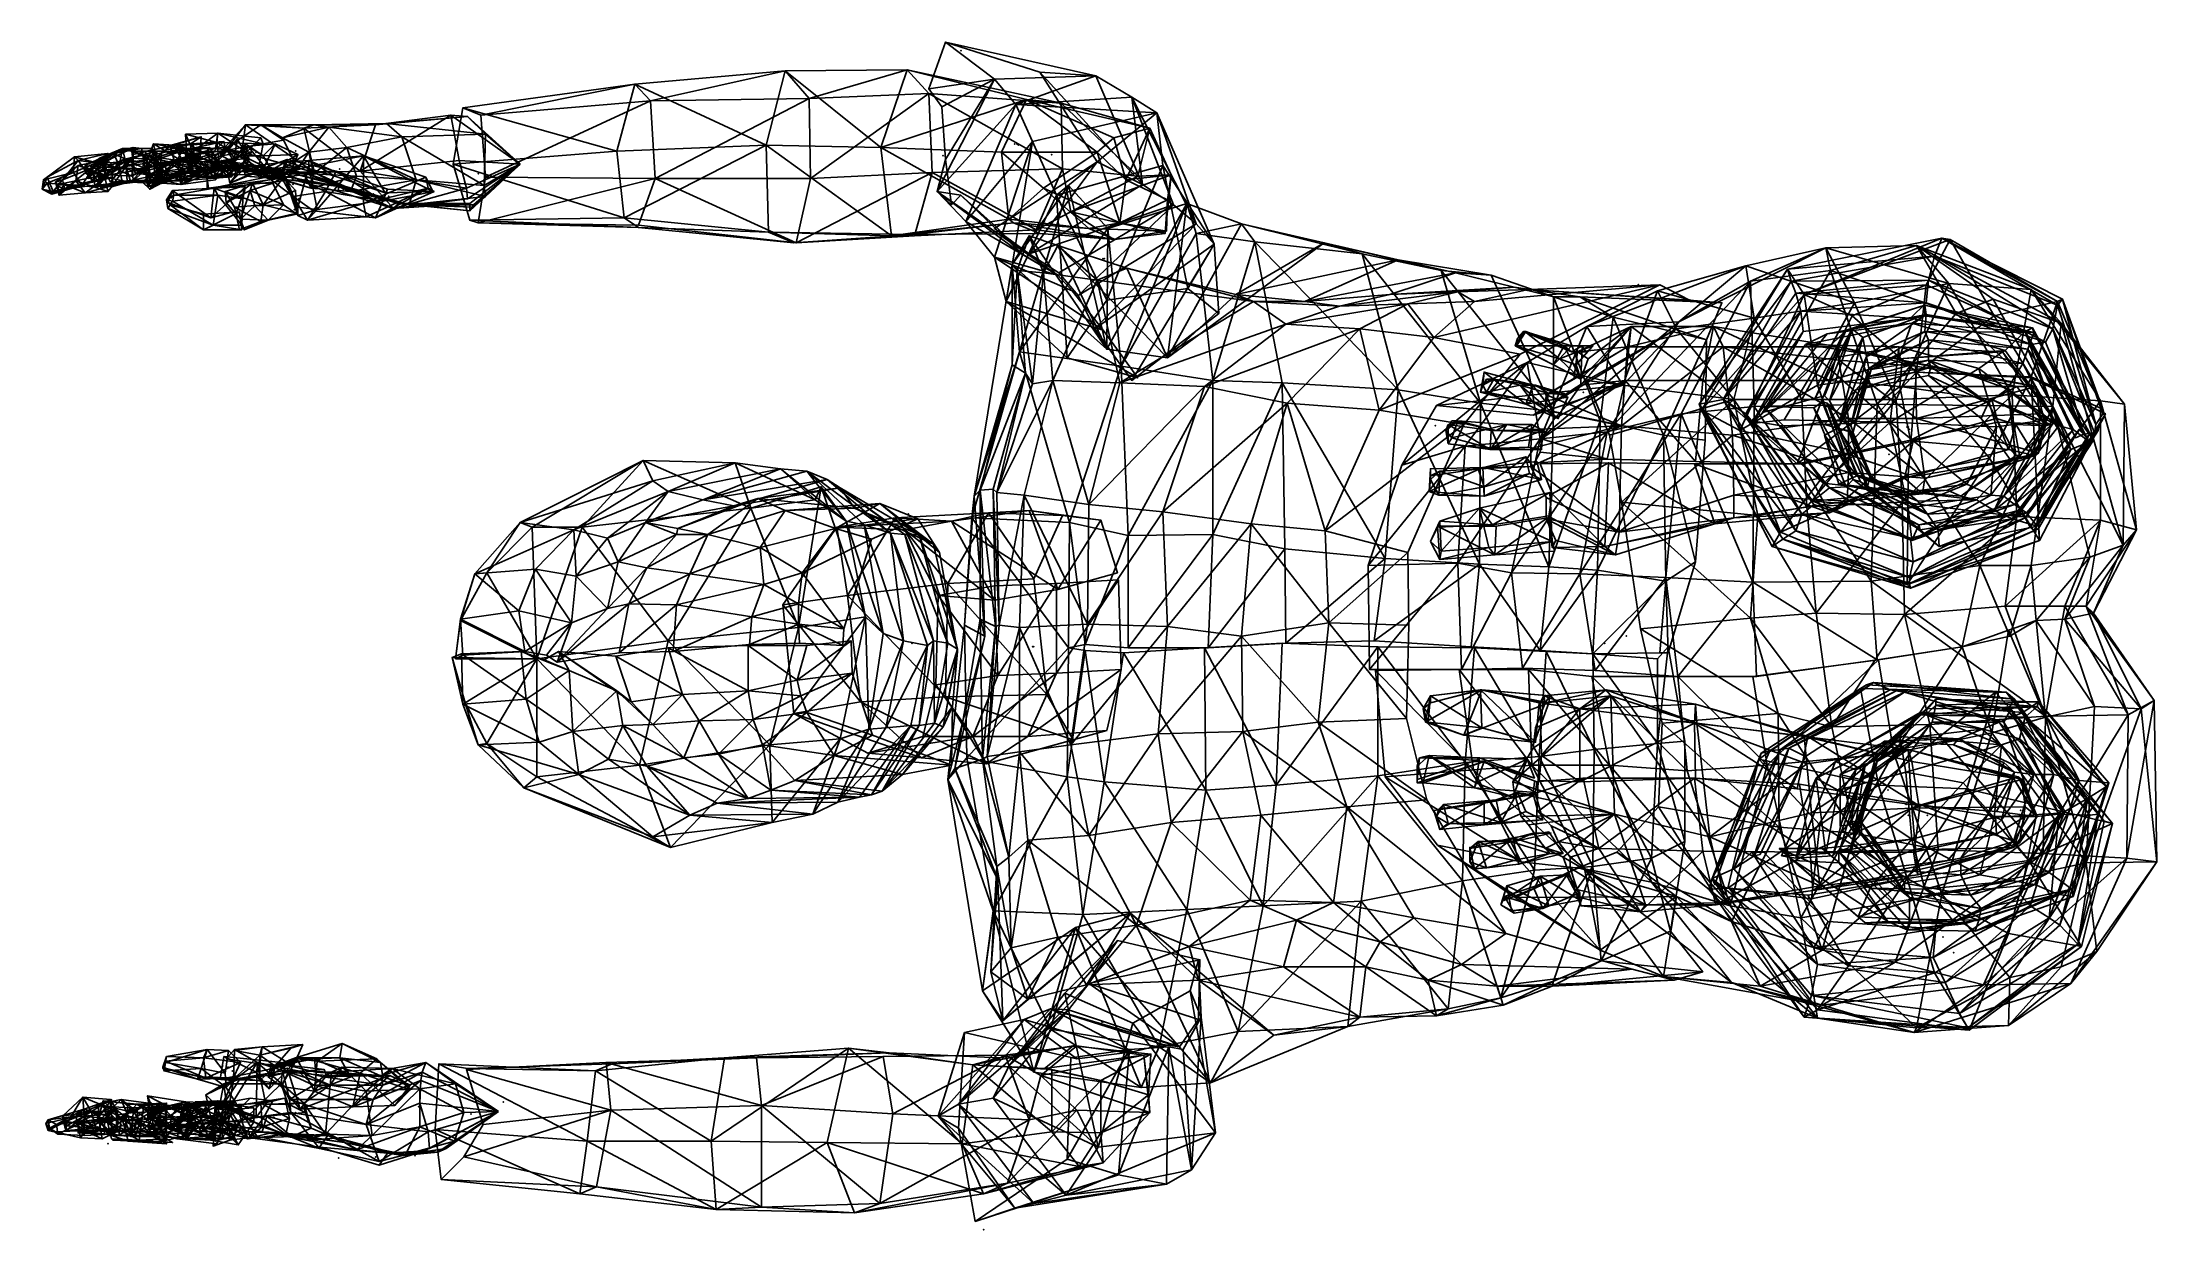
# Model space of a CAD drawing. Extents: x -652 to 233, y -282 to 215.
import ezdxf

# ---------------------------------------------------------------- set-up
doc = ezdxf.new("R2010")
doc.units = 0
doc.layers.get('0').update_dxf_attribs({"linetype": 'CONTINUOUS'})

msp = doc.modelspace()

# ---------------------------------------------------------------- linework, layer by layer
for p in [(-267.66, 211.65, 1007.83), (-591.16, 168.65, 851.33), (-590.66, 168.65, 852.33), (-588.16, 170.65, 844.83), (-577.66, 168.15, 876.33), (-568.66, 168.15, 870.33), (-562.66, 169.15, 862.83), (-546.16, 169.65, 844.34), (-245.16, 172.65, 990.83), (-244.16, 172.65, 975.83), (-243.66, 172.15, 975.83), (-229.66, 168.15, 981.33), (-636.66, 163.65, 817.83), (-633.66, 160.15, 835.83), (-631.16, 160.15, 867.83), (-629.16, 160.65, 859.83), (-626.66, 161.15, 860.84), (-612.66, 163.65, 844.34), (-612.66, 163.65, 844.34), (-606.66, 163.65, 867.83), (-605.66, 164.65, 890.33), (-605.66, 164.65, 891.33), (-605.66, 164.15, 868.34), (-603.66, 161.15, 877.34), (-594.66, 165.65, 858.33), (-588.66, 164.65, 833.33), (-588.66, 164.65, 833.33), (-581.16, 164.15, 907.83), (-580.16, 162.65, 894.33), (-579.66, 164.65, 898.34), (-578.66, 166.15, 888.33), (-578.66, 164.65, 875.33), (-576.16, 162.15, 885.33), (-571.16, 162.65, 849.33), (-568.16, 164.65, 837.83), (-568.16, 164.65, 837.83), (-557.16, 164.15, 853.83), (-550.66, 163.65, 848.84), (-545.16, 162.15, 844.34), (-527.66, 162.15, 941.33), (-476.66, 163.15, 901.83), (-476.66, 163.15, 901.83), (-469.66, 160.15, 904.34), (-452.66, 164.65, 909.33), (-275.16, 167.65, 966.83), (-649.66, 155.65, 853.34), (-645.66, 155.65, 869.33), (-626.16, 157.65, 886.83), (-623.66, 158.65, 878.84), (-622.66, 157.15, 881.84), (-608.66, 159.15, 895.34), (-568.66, 151.15, 911.84), (-556.16, 158.65, 852.83), (-547.16, 155.65, 925.83), (-546.66, 150.65, 918.83), (-526.16, 153.65, 894.83), (-513.66, 151.65, 904.34), (-507.16, 150.65, 905.84), (-489.16, 153.15, 924.33), (-598.16, 150.15, 915.33), (-569.66, 143.65, 917.33), (-568.16, 142.15, 918.33), (-546.66, 145.15, 910.83), (-544.66, 149.65, 923.33), (-487.66, 146.65, 916.83), (-251.66, 136.65, 989.83), (-208.16, 124.65, 1264.83), (-207.66, 124.65, 1264.33), (15.84, 113.65, 1056.83), (128.84, 98.65, 494.84), (127.34, 80.15, 494.33), (-7.16, 68.65, 1053.33), (-69.16, 54.65, 12.33), (128.34, 54.15, 87.33), (128.34, 54.15, 87.33), (128.34, 54.15, 87.33), (128.34, 54.15, 87.33), (128.84, 54.15, 12.33), (129.34, 53.15, 492.33), (129.34, 53.15, 492.33), (129.34, 53.15, 492.33), (129.34, 53.15, 492.33), (182.34, 57.15, 12.33), (120.84, 42.65, 909.83), (120.84, 42.65, 909.83), (131.34, 24.15, 490.83), (-289.66, 17.65, 1360.83), (-428.66, -8.35, 1338.83), (10.84, -33.35, 1055.33), (10.84, -33.35, 1055.33), (-288.16, -36.35, 1360.83), (-288.16, -36.35, 1360.83), (-288.16, -36.35, 1360.83), (-288.16, -36.35, 1360.83), (-237.66, -37.85, 1312.83), (-237.16, -37.85, 1313.33), (1.84, -36.35, 1065.33), (1.84, -36.35, 1065.33), (-430.16, -73.35, 1339.83), (132.84, -78.35, 494.84), (-288.16, -83.85, 1361.33), (-72.16, -103.35, 20.33), (120.34, -97.85, 909.83), (120.34, -97.85, 909.83), (127.84, -103.85, 87.33), (127.84, -103.85, 87.33), (128.34, -103.85, 20.33), (130.34, -103.85, 91.83), (130.34, -103.85, 91.83), (128.84, -108.35, 492.33), (128.84, -108.35, 492.33), (136.84, -108.35, 496.83), (136.84, -108.35, 496.83), (175.84, -106.35, 20.33), (141.34, -138.35, 499.34), (11.84, -141.85, 1077.83), (143.34, -159.35, 497.84), (147.84, -165.85, 850.83), (-208.66, -194.85, 1264.83), (-208.16, -194.85, 1264.33), (-576.16, -210.85, 914.33), (-241.66, -212.35, 954.33), (-601.16, -213.35, 899.84), (-576.66, -213.35, 914.33), (-574.66, -213.85, 905.33), (-574.16, -213.85, 905.84), (-572.66, -215.35, 895.83), (-551.16, -214.35, 912.83), (-549.66, -214.35, 909.33), (-523.66, -216.85, 884.84), (-606.66, -228.85, 808.34), (-459.16, -228.35, 891.83), (-649.16, -238.85, 832.83), (-642.16, -236.35, 859.34), (-631.16, -234.85, 801.83), (-629.16, -238.85, 848.33), (-626.16, -231.85, 872.84), (-625.66, -236.35, 841.83), (-625.66, -236.85, 841.83), (-625.16, -233.35, 872.33), (-623.16, -236.85, 858.33), (-622.66, -234.85, 864.33), (-622.66, -234.85, 864.33), (-618.16, -230.35, 831.33), (-614.66, -236.35, 826.34), (-613.16, -236.85, 826.83), (-607.66, -230.85, 881.33), (-606.66, -235.35, 873.83), (-606.66, -235.35, 873.83), (-606.66, -237.35, 857.33), (-603.66, -236.85, 849.33), (-601.16, -236.35, 841.34), (-596.66, -232.85, 839.33), (-593.16, -235.85, 832.83), (-593.16, -235.85, 832.34), (-588.16, -232.85, 816.33), (-587.16, -234.85, 815.84), (-580.66, -237.35, 882.83), (-580.16, -234.85, 859.34), (-579.16, -234.85, 828.33), (-577.16, -234.35, 861.33), (-573.16, -233.85, 843.83), (-572.16, -235.85, 825.83), (-571.66, -237.85, 826.34), (-567.66, -234.85, 843.83), (-560.16, -235.85, 835.34), (-555.16, -234.85, 831.83), (-546.16, -232.85, 824.84), (-494.66, -230.35, 915.33), (-472.66, -233.35, 888.33), (-472.66, -233.35, 888.33), (-634.16, -239.85, 818.33), (-624.66, -245.85, 838.34), (-605.66, -239.85, 865.83), (-602.16, -239.35, 851.33), (-589.66, -239.85, 826.34), (-583.16, -239.35, 882.33), (-244.66, -242.85, 975.83), (-244.66, -242.85, 975.83), (-244.16, -242.35, 975.83), (-244.16, -242.35, 975.83), (-528.16, -251.85, 882.83), (-512.66, -251.35, 892.83), (-512.66, -251.35, 892.83), (-496.16, -250.85, 903.83), (-258.16, -281.85, 980.33)]:
    msp.add_point(p)
for points in [[(-253.66, 199.65, 1072.83), (-274.16, 215.15, 995.83), (-281.16, 195.65, 996.83)], [(-274.16, 215.15, 995.83), (-253.66, 199.65, 1072.83), (-211.16, 201.15, 1065.83)], [(-211.16, 201.15, 1065.83), (-234.66, 202.65, 997.83), (-274.16, 215.15, 995.83)], [(-341.16, 203.15, 951.33), (-301.16, 171.15, 1004.33), (-290.16, 203.65, 967.83)], [(-290.16, 203.65, 967.83), (-331.16, 191.65, 915.33), (-341.16, 203.15, 951.33)], [(-331.16, 191.65, 915.33), (-290.16, 203.65, 967.83), (-281.16, 193.65, 929.33)], [(-240.16, 191.15, 987.33), (-290.16, 203.65, 967.83), (-301.16, 171.15, 1004.33)], [(-225.66, 189.65, 950.83), (-281.16, 193.65, 929.33), (-290.16, 203.65, 967.83)], [(-290.16, 203.65, 967.83), (-240.16, 191.15, 987.33), (-225.66, 189.65, 950.83)], [(-404.16, 197.65, 932.33), (-468.66, 184.65, 894.33), (-476.16, 187.65, 917.84)], [(-476.16, 187.65, 917.84), (-411.66, 169.65, 957.33), (-404.16, 197.65, 932.33)], [(-468.66, 184.65, 894.33), (-404.16, 197.65, 932.33), (-397.66, 190.65, 903.33)], [(-349.16, 172.15, 983.33), (-404.16, 197.65, 932.33), (-411.66, 169.65, 957.33)], [(-341.16, 203.15, 951.33), (-397.66, 190.65, 903.33), (-404.16, 197.65, 932.33)], [(-404.16, 197.65, 932.33), (-349.16, 172.15, 983.33), (-341.16, 203.15, 951.33)], [(-397.66, 190.65, 903.33), (-341.16, 203.15, 951.33), (-331.16, 191.65, 915.33)], [(-301.16, 171.15, 1004.33), (-341.16, 203.15, 951.33), (-349.16, 172.15, 983.33)], [(-253.66, 199.65, 1072.83), (-281.16, 195.65, 996.83), (-275.66, 188.15, 1028.33)], [(-244.66, 189.15, 1147.83), (-253.66, 199.65, 1072.83), (-277.66, 152.65, 1062.33)], [(-274.16, 166.15, 1022.83), (-277.66, 152.65, 1062.33), (-253.66, 199.65, 1072.83)], [(-253.66, 199.65, 1072.83), (-275.66, 188.15, 1028.33), (-274.16, 166.15, 1022.83)], [(-244.66, 189.15, 1147.83), (-211.16, 201.15, 1065.83), (-253.66, 199.65, 1072.83)], [(-211.16, 201.15, 1065.83), (-244.66, 189.15, 1147.83), (-196.16, 192.15, 1144.33)], [(-191.66, 155.65, 1055.83), (-210.66, 165.15, 989.33), (-234.66, 202.65, 997.83)], [(-234.66, 202.65, 997.83), (-211.16, 201.15, 1065.83), (-191.66, 155.65, 1055.83)], [(-196.16, 192.15, 1144.33), (-191.66, 155.65, 1055.83), (-211.16, 201.15, 1065.83)], [(-411.66, 169.65, 957.33), (-476.16, 187.65, 917.84), (-480.16, 164.15, 929.84)], [(-397.66, 190.65, 903.33), (-466.66, 158.65, 884.84), (-468.66, 184.65, 894.33)], [(-466.66, 158.65, 884.84), (-397.66, 190.65, 903.33), (-395.66, 158.15, 894.33)], [(-331.16, 191.65, 915.33), (-395.66, 158.15, 894.33), (-397.66, 190.65, 903.33)], [(-395.66, 158.15, 894.33), (-331.16, 191.65, 915.33), (-330.66, 158.15, 908.84)], [(-281.16, 193.65, 929.33), (-330.66, 158.15, 908.84), (-331.16, 191.65, 915.33)], [(-330.66, 158.15, 908.84), (-281.16, 193.65, 929.33), (-279.66, 160.65, 917.84)], [(-301.16, 171.15, 1004.33), (-250.66, 169.15, 1020.83), (-240.16, 191.15, 987.33)], [(-281.16, 193.65, 929.33), (-225.66, 189.65, 950.83), (-225.16, 162.15, 932.33)], [(-225.16, 162.15, 932.33), (-279.66, 160.65, 917.84), (-281.16, 193.65, 929.33)], [(-277.66, 152.65, 1062.33), (-265.66, 140.15, 1140.83), (-244.66, 189.15, 1147.83)], [(-237.66, 173.65, 1231.33), (-244.66, 189.15, 1147.83), (-265.66, 140.15, 1140.83)], [(-210.66, 169.15, 1010.83), (-240.16, 191.15, 987.33), (-250.66, 169.15, 1020.83)], [(-185.66, 185.65, 1216.83), (-196.16, 192.15, 1144.33), (-244.66, 189.15, 1147.83)], [(-244.66, 189.15, 1147.83), (-237.66, 173.65, 1231.33), (-185.66, 185.65, 1216.83)], [(-240.16, 191.15, 987.33), (-210.66, 169.15, 1010.83), (-203.66, 175.15, 1000.33)], [(-240.16, 191.15, 987.33), (-203.66, 175.15, 1000.33), (-188.66, 179.15, 967.83)], [(-188.66, 179.15, 967.83), (-225.66, 189.65, 950.83), (-240.16, 191.15, 987.33)], [(-225.66, 189.65, 950.83), (-188.66, 179.15, 967.83), (-193.66, 159.15, 956.33)], [(-193.66, 159.15, 956.33), (-225.16, 162.15, 932.33), (-225.66, 189.65, 950.83)], [(-169.16, 139.15, 1191.83), (-178.66, 147.15, 1126.33), (-196.16, 192.15, 1144.33)], [(-191.66, 155.65, 1055.83), (-196.16, 192.15, 1144.33), (-178.66, 147.15, 1126.33)], [(-196.16, 192.15, 1144.33), (-185.66, 185.65, 1216.83), (-169.16, 139.15, 1191.83)], [(-592.16, 176.65, 852.33), (-578.66, 177.15, 859.34), (-579.16, 173.15, 849.33)], [(-578.66, 177.15, 859.34), (-592.16, 176.65, 852.33), (-591.66, 167.65, 860.84)], [(-591.66, 167.65, 860.84), (-579.66, 170.65, 862.83), (-578.66, 177.15, 859.34)], [(-566.66, 169.15, 867.33), (-578.66, 177.15, 859.34), (-579.66, 170.65, 862.83)], [(-559.66, 172.65, 856.83), (-579.16, 173.15, 849.33), (-578.66, 177.15, 859.34)], [(-578.66, 177.15, 859.34), (-560.66, 175.15, 863.33), (-559.66, 172.65, 856.83)], [(-578.66, 177.15, 859.34), (-566.66, 169.15, 867.33), (-560.66, 175.15, 863.33)], [(-560.66, 180.65, 878.84), (-551.16, 174.15, 857.33), (-577.16, 169.65, 869.84)], [(-577.16, 167.65, 887.84), (-568.66, 169.15, 910.83), (-567.16, 180.65, 896.33)], [(-577.16, 169.65, 869.84), (-567.16, 180.65, 896.33), (-560.66, 180.65, 878.84)], [(-567.16, 180.65, 896.33), (-577.16, 169.65, 869.84), (-577.16, 167.65, 887.84)], [(-538.16, 160.65, 931.34), (-567.16, 180.65, 896.33), (-568.66, 169.15, 910.83)], [(-567.16, 180.65, 896.33), (-538.16, 160.65, 931.34), (-542.66, 179.15, 904.34)], [(-542.66, 179.15, 904.34), (-560.66, 180.65, 878.84), (-567.16, 180.65, 896.33)], [(-560.66, 180.65, 878.84), (-542.66, 179.15, 904.34), (-538.66, 180.65, 886.83)], [(-538.66, 180.65, 886.83), (-551.66, 175.15, 858.33), (-560.66, 180.65, 878.84)], [(-551.16, 174.15, 857.33), (-560.66, 180.65, 878.84), (-551.66, 175.15, 858.33)], [(-551.66, 175.15, 858.33), (-538.66, 180.65, 886.83), (-532.16, 179.65, 868.34)], [(-532.16, 179.65, 868.34), (-540.66, 169.15, 845.33), (-551.66, 175.15, 858.33)], [(-542.66, 179.15, 904.34), (-519.16, 161.15, 930.33), (-512.66, 180.65, 898.34)], [(-512.66, 180.65, 898.34), (-538.66, 180.65, 886.83), (-542.66, 179.15, 904.34)], [(-519.16, 161.15, 930.33), (-542.66, 179.15, 904.34), (-538.16, 160.65, 931.34)], [(-540.66, 169.15, 845.33), (-532.16, 179.65, 868.34), (-524.66, 171.15, 854.84)], [(-538.66, 180.65, 886.83), (-512.66, 180.65, 898.34), (-508.16, 181.15, 882.33)], [(-508.16, 181.15, 882.33), (-532.16, 179.65, 868.34), (-538.66, 180.65, 886.83)], [(-532.16, 179.65, 868.34), (-508.16, 181.15, 882.33), (-501.66, 175.65, 868.34)], [(-501.66, 175.65, 868.34), (-524.66, 171.15, 854.84), (-532.16, 179.65, 868.34)], [(-519.16, 161.15, 930.33), (-477.66, 165.65, 926.84), (-481.16, 184.65, 905.84)], [(-481.16, 184.65, 905.84), (-512.66, 180.65, 898.34), (-519.16, 161.15, 930.33)], [(-512.66, 180.65, 898.34), (-481.16, 184.65, 905.84), (-474.16, 184.15, 899.84)], [(-474.16, 184.15, 899.84), (-508.16, 181.15, 882.33), (-512.66, 180.65, 898.34)], [(-508.16, 181.15, 882.33), (-474.16, 184.15, 899.84), (-466.66, 176.65, 890.33)], [(-466.66, 176.65, 890.33), (-501.66, 175.65, 868.34), (-508.16, 181.15, 882.33)], [(-452.16, 164.15, 908.84), (-481.16, 184.65, 905.84), (-477.66, 165.65, 926.84)], [(-452.16, 164.15, 908.84), (-474.16, 184.15, 899.84), (-481.16, 184.65, 905.84)], [(-452.16, 164.15, 908.84), (-466.66, 176.65, 890.33), (-474.16, 184.15, 899.84)], [(-227.66, 151.15, 1291.33), (-185.66, 185.65, 1216.83), (-237.66, 173.65, 1231.33)], [(-185.66, 185.65, 1216.83), (-227.66, 151.15, 1291.33), (-183.16, 163.65, 1282.33)], [(-198.66, 157.65, 1006.33), (-188.66, 179.15, 967.83), (-203.66, 175.15, 1000.33)], [(-188.66, 179.15, 967.83), (-198.66, 157.65, 1006.33), (-179.66, 159.65, 975.83)], [(-179.66, 159.65, 975.83), (-193.66, 159.15, 956.33), (-188.66, 179.15, 967.83)], [(-185.66, 185.65, 1216.83), (-183.16, 163.65, 1282.33), (-161.66, 130.65, 1237.33)], [(-161.66, 130.65, 1237.33), (-169.16, 139.15, 1191.83), (-185.66, 185.65, 1216.83)], [(-638.66, 167.15, 856.34), (-629.66, 164.65, 867.83), (-624.66, 168.65, 853.83)], [(-624.66, 168.65, 853.83), (-637.16, 165.65, 851.84), (-638.66, 167.15, 856.34)], [(-637.16, 165.65, 851.84), (-624.66, 168.65, 853.83), (-625.16, 164.15, 853.83)], [(-623.66, 168.65, 837.33), (-631.16, 163.15, 834.33), (-634.16, 163.65, 834.33)], [(-623.66, 168.65, 837.33), (-634.16, 163.65, 834.33), (-633.66, 161.15, 837.83)], [(-633.66, 161.15, 837.83), (-626.66, 164.65, 845.33), (-623.66, 168.65, 837.33)], [(-631.66, 160.15, 832.83), (-622.16, 168.65, 833.84), (-619.66, 162.65, 834.83)], [(-622.16, 168.65, 833.84), (-631.66, 160.15, 832.83), (-631.16, 163.15, 834.33)], [(-618.66, 170.65, 860.33), (-628.16, 166.65, 856.83), (-631.16, 163.15, 867.33)], [(-631.16, 163.15, 867.33), (-620.16, 162.65, 871.34), (-618.66, 170.65, 860.33)], [(-631.16, 163.15, 834.33), (-623.66, 168.65, 837.33), (-622.16, 168.65, 833.84)], [(-618.66, 170.65, 860.33), (-627.16, 163.65, 852.83), (-628.16, 166.65, 856.83)], [(-627.16, 163.65, 852.83), (-618.66, 170.65, 860.33), (-617.16, 164.65, 855.83)], [(-626.66, 164.65, 845.33), (-614.16, 165.15, 850.34), (-614.16, 171.15, 840.33)], [(-614.16, 171.15, 840.33), (-623.66, 168.65, 837.33), (-626.66, 164.65, 845.33)], [(-623.66, 168.65, 837.33), (-614.16, 171.15, 840.33), (-610.66, 170.65, 838.83)], [(-610.66, 170.65, 838.83), (-622.16, 168.65, 833.84), (-623.66, 168.65, 837.33)], [(-622.16, 168.65, 833.84), (-610.66, 170.65, 838.83), (-609.16, 162.15, 837.83)], [(-609.16, 162.15, 837.83), (-619.66, 162.65, 834.83), (-622.16, 168.65, 833.84)], [(-605.66, 166.65, 874.83), (-618.66, 170.65, 860.33), (-620.16, 162.65, 871.34)], [(-604.16, 166.65, 860.84), (-617.16, 164.65, 855.83), (-618.66, 170.65, 860.33)], [(-618.66, 170.65, 860.33), (-605.66, 166.65, 874.83), (-606.16, 170.65, 863.84)], [(-618.66, 170.65, 860.33), (-606.16, 170.65, 863.84), (-604.16, 166.65, 860.84)], [(-618.16, 166.15, 891.33), (-607.66, 164.65, 895.83), (-604.16, 169.65, 895.34)], [(-604.16, 169.65, 895.34), (-614.66, 166.65, 877.34), (-618.16, 166.15, 891.33)], [(-614.66, 169.65, 849.33), (-602.66, 164.15, 855.33), (-602.16, 169.65, 855.33)], [(-602.66, 164.15, 855.33), (-614.66, 169.65, 849.33), (-613.66, 161.65, 849.83)], [(-614.66, 166.65, 877.34), (-604.16, 169.65, 895.34), (-604.16, 166.15, 880.34)], [(-603.16, 170.65, 854.33), (-608.66, 169.65, 838.83), (-614.16, 168.15, 848.84)], [(-610.16, 162.15, 837.33), (-598.66, 171.65, 841.83), (-596.66, 164.65, 843.83)], [(-598.66, 171.65, 841.83), (-610.16, 162.15, 837.33), (-608.66, 169.65, 838.83)], [(-593.16, 165.15, 880.34), (-605.66, 172.65, 865.83), (-608.66, 164.65, 874.34)], [(-608.66, 169.65, 838.83), (-603.16, 170.65, 854.33), (-598.66, 171.65, 841.83)], [(-593.16, 170.65, 897.83), (-605.16, 166.65, 879.83), (-608.16, 167.65, 895.83)], [(-608.16, 167.65, 895.83), (-595.66, 165.65, 899.84), (-593.16, 170.65, 897.83)], [(-605.66, 172.65, 865.83), (-593.16, 165.15, 880.34), (-597.16, 172.15, 869.84)], [(-605.66, 172.65, 865.83), (-597.16, 172.15, 869.84), (-592.16, 170.15, 864.33)], [(-592.16, 170.15, 864.33), (-604.16, 166.15, 860.84), (-605.66, 172.65, 865.83)], [(-605.16, 166.65, 879.83), (-593.16, 170.65, 897.83), (-592.66, 170.65, 885.33)], [(-605.16, 166.65, 879.83), (-592.66, 170.65, 885.33), (-590.16, 162.65, 884.33)], [(-604.16, 166.15, 860.84), (-592.16, 170.15, 864.33), (-585.16, 162.65, 865.83)], [(-603.16, 170.65, 854.33), (-590.16, 172.65, 857.84), (-585.66, 175.65, 847.83)], [(-585.66, 175.65, 847.83), (-598.66, 171.65, 841.83), (-603.16, 170.65, 854.33)], [(-603.16, 159.65, 852.83), (-591.66, 160.65, 854.84), (-588.66, 168.15, 861.83)], [(-588.66, 168.15, 861.83), (-602.66, 164.15, 855.33), (-603.16, 159.65, 852.83)], [(-588.66, 168.15, 861.83), (-602.16, 169.65, 855.33), (-602.66, 164.15, 855.33)], [(-602.16, 169.65, 855.33), (-588.66, 168.15, 861.83), (-589.16, 172.65, 860.84)], [(-598.66, 171.65, 841.83), (-585.66, 175.65, 847.83), (-586.16, 166.15, 846.83)], [(-586.16, 166.15, 846.83), (-596.66, 164.65, 843.83), (-598.66, 171.65, 841.83)], [(-597.16, 172.15, 869.84), (-581.66, 168.15, 882.83), (-576.16, 173.65, 871.34)], [(-576.16, 173.65, 871.34), (-592.16, 170.15, 864.33), (-597.16, 172.15, 869.84)], [(-581.66, 168.15, 882.83), (-597.16, 172.15, 869.84), (-593.16, 165.15, 880.34)], [(-583.66, 169.15, 902.33), (-593.16, 170.65, 897.83), (-595.66, 165.65, 899.84)], [(-595.66, 165.65, 899.84), (-580.66, 163.65, 905.33), (-583.66, 169.15, 902.33)], [(-593.16, 170.65, 897.83), (-583.66, 169.15, 902.33), (-582.16, 171.15, 888.83)], [(-582.16, 171.15, 888.83), (-592.66, 170.65, 885.33), (-593.16, 170.65, 897.83)], [(-593.16, 165.15, 880.34), (-574.66, 158.65, 884.84), (-581.66, 168.15, 882.83)], [(-592.66, 170.65, 885.33), (-582.16, 171.15, 888.83), (-576.16, 161.65, 886.34)], [(-576.16, 161.65, 886.34), (-590.16, 162.65, 884.33), (-592.66, 170.65, 885.33)], [(-579.16, 173.15, 849.33), (-590.16, 172.15, 844.34), (-592.16, 176.65, 852.33)], [(-592.16, 170.15, 864.33), (-576.16, 173.65, 871.34), (-575.66, 171.15, 871.83)], [(-575.66, 171.15, 871.83), (-585.16, 162.65, 865.83), (-592.16, 170.15, 864.33)], [(-592.16, 168.15, 859.34), (-581.66, 162.65, 861.33), (-580.66, 169.65, 864.83)], [(-581.66, 162.65, 861.33), (-592.16, 168.15, 859.34), (-590.16, 159.65, 857.33)], [(-591.16, 167.65, 830.84), (-579.16, 165.15, 841.34), (-574.16, 170.15, 832.83)], [(-574.16, 170.15, 832.83), (-588.16, 165.15, 825.33), (-591.16, 167.65, 830.84)], [(-590.16, 172.15, 844.34), (-579.16, 173.15, 849.33), (-578.16, 165.15, 848.33)], [(-578.16, 165.15, 848.33), (-589.16, 165.15, 844.83), (-590.16, 172.15, 844.34)], [(-588.16, 165.15, 825.33), (-574.16, 170.15, 832.83), (-579.16, 165.15, 827.33)], [(-585.16, 162.65, 865.83), (-575.66, 171.15, 871.83), (-571.16, 164.15, 870.33)], [(-564.66, 169.15, 868.34), (-580.66, 169.65, 864.83), (-581.66, 162.65, 861.33)], [(-581.66, 162.65, 861.33), (-569.66, 162.15, 866.33), (-564.66, 169.15, 868.34)], [(-579.16, 165.15, 827.33), (-570.66, 174.65, 835.34), (-565.66, 166.65, 831.83)], [(-570.66, 174.65, 835.34), (-579.16, 165.15, 827.33), (-574.16, 170.15, 832.83)], [(-579.16, 173.15, 849.33), (-559.66, 172.65, 856.83), (-561.66, 162.65, 854.33)], [(-561.66, 162.65, 854.33), (-578.16, 165.15, 848.33), (-579.16, 173.15, 849.33)], [(-571.66, 166.65, 845.84), (-574.16, 170.15, 832.83), (-579.16, 165.15, 841.34)], [(-577.16, 167.65, 887.84), (-560.66, 159.15, 909.83), (-568.66, 169.15, 910.83)], [(-566.16, 171.65, 839.33), (-567.16, 172.65, 832.34), (-574.66, 161.65, 845.84)], [(-574.66, 161.65, 845.84), (-568.16, 163.65, 848.33), (-566.16, 171.65, 839.33)], [(-574.16, 170.15, 832.83), (-571.66, 166.65, 845.84), (-570.66, 174.65, 835.34)], [(-538.16, 160.65, 931.34), (-568.66, 169.15, 910.83), (-560.66, 159.15, 909.83)], [(-559.66, 167.65, 836.84), (-568.16, 167.65, 832.34), (-567.16, 172.65, 832.34)], [(-559.16, 163.15, 851.84), (-566.16, 171.65, 839.33), (-568.16, 163.65, 848.33)], [(-567.16, 172.65, 832.34), (-566.16, 171.65, 839.33), (-559.66, 167.65, 836.84)], [(-566.16, 171.65, 839.33), (-559.16, 163.15, 851.84), (-554.66, 172.65, 844.83)], [(-554.66, 172.65, 844.83), (-559.66, 167.65, 836.84), (-566.16, 171.65, 839.33)], [(-559.66, 167.65, 836.84), (-554.66, 172.65, 844.83), (-545.16, 168.15, 844.34)], [(-545.16, 168.15, 844.34), (-556.16, 161.65, 838.34), (-559.66, 167.65, 836.84)], [(-557.66, 158.15, 851.84), (-540.66, 169.15, 845.33), (-538.66, 160.15, 846.83)], [(-540.66, 169.15, 845.33), (-557.66, 158.15, 851.84), (-545.16, 162.15, 843.83)], [(-556.16, 161.65, 838.34), (-545.16, 168.15, 844.34), (-547.66, 162.15, 843.83)], [(-545.16, 162.15, 843.83), (-551.66, 175.15, 858.33), (-540.66, 169.15, 845.33)], [(-551.66, 175.15, 858.33), (-545.16, 162.15, 843.83), (-551.16, 174.15, 857.33)], [(-524.66, 171.15, 854.84), (-538.66, 160.15, 846.83), (-540.66, 169.15, 845.33)], [(-538.66, 160.15, 846.83), (-524.66, 171.15, 854.84), (-520.66, 159.15, 852.83)], [(-524.66, 171.15, 854.84), (-501.66, 175.65, 868.34), (-495.66, 157.65, 865.34)], [(-495.66, 157.65, 865.34), (-520.66, 159.15, 852.83), (-524.66, 171.15, 854.84)], [(-501.66, 175.65, 868.34), (-466.66, 176.65, 890.33), (-467.16, 155.15, 890.33)], [(-467.16, 155.15, 890.33), (-495.66, 157.65, 865.34), (-501.66, 175.65, 868.34)], [(-480.16, 164.15, 929.84), (-408.66, 141.65, 943.83), (-411.66, 169.65, 957.33)], [(-452.16, 164.15, 908.84), (-467.16, 155.15, 890.33), (-466.66, 176.65, 890.33)], [(-349.16, 172.15, 983.33), (-411.66, 169.65, 957.33), (-408.66, 141.65, 943.83)], [(-408.66, 141.65, 943.83), (-348.16, 135.65, 964.33), (-349.16, 172.15, 983.33)], [(-349.16, 172.15, 983.33), (-296.66, 134.15, 978.33), (-301.16, 171.15, 1004.33)], [(-296.66, 134.15, 978.33), (-349.16, 172.15, 983.33), (-348.16, 135.65, 964.33)], [(-301.16, 171.15, 1004.33), (-247.66, 141.15, 1003.83), (-250.66, 169.15, 1020.83)], [(-247.66, 141.15, 1003.83), (-301.16, 171.15, 1004.33), (-296.66, 134.15, 978.33)], [(-265.66, 140.15, 1140.83), (-253.66, 125.15, 1209.83), (-237.66, 173.65, 1231.33)], [(-248.66, 106.65, 1255.83), (-237.66, 173.65, 1231.33), (-253.66, 125.15, 1209.83)], [(-250.66, 169.15, 1020.83), (-233.16, 154.15, 1001.83), (-210.66, 169.15, 1010.83)], [(-233.16, 154.15, 1001.83), (-250.66, 169.15, 1020.83), (-247.66, 141.15, 1003.83)], [(-237.66, 173.65, 1231.33), (-248.66, 106.65, 1255.83), (-227.66, 151.15, 1291.33)], [(-201.16, 139.65, 1008.83), (-210.66, 169.15, 1010.83), (-233.16, 154.15, 1001.83)], [(-198.66, 157.65, 1006.33), (-203.66, 175.15, 1000.33), (-210.66, 169.15, 1010.83)], [(-210.66, 169.15, 1010.83), (-201.16, 139.65, 1008.83), (-198.66, 157.65, 1006.33)], [(-651.66, 157.65, 855.33), (-639.16, 160.65, 863.84), (-638.66, 167.15, 856.34)], [(-638.66, 167.15, 856.34), (-650.16, 158.65, 850.34), (-651.66, 157.65, 855.33)], [(-639.16, 160.65, 863.84), (-651.66, 157.65, 855.33), (-650.16, 156.15, 858.83)], [(-650.16, 158.65, 850.34), (-638.66, 167.15, 856.34), (-637.16, 165.65, 851.84)], [(-637.16, 165.65, 851.84), (-647.66, 152.65, 850.83), (-650.16, 158.65, 850.34)], [(-650.16, 156.15, 858.83), (-635.66, 155.15, 865.34), (-639.16, 160.65, 863.84)], [(-647.66, 152.65, 850.83), (-637.16, 165.65, 851.84), (-631.16, 157.15, 852.33)], [(-637.16, 163.65, 874.34), (-643.66, 157.65, 870.33), (-646.66, 156.65, 872.84)], [(-637.16, 163.65, 874.34), (-646.66, 156.65, 872.84), (-645.66, 155.65, 875.84)], [(-645.66, 155.65, 875.84), (-638.16, 157.15, 882.33), (-637.16, 163.65, 874.34)], [(-643.66, 157.65, 870.33), (-637.16, 163.65, 874.34), (-632.16, 162.15, 871.34)], [(-632.16, 162.15, 871.34), (-642.66, 153.65, 868.83), (-643.66, 157.65, 870.33)], [(-642.66, 153.65, 868.83), (-632.16, 162.15, 871.34), (-628.16, 155.65, 873.83)], [(-629.66, 164.65, 867.83), (-638.66, 167.15, 856.34), (-639.16, 160.65, 863.84)], [(-629.66, 164.65, 867.83), (-639.16, 160.65, 863.84), (-635.66, 155.15, 865.34)], [(-626.16, 159.65, 887.84), (-637.16, 163.65, 874.34), (-638.16, 157.15, 882.33)], [(-638.16, 157.15, 882.33), (-624.66, 152.65, 887.84), (-626.16, 159.65, 887.84)], [(-637.16, 163.65, 874.34), (-626.16, 159.65, 887.84), (-625.16, 166.15, 876.83)], [(-625.16, 166.15, 876.83), (-632.16, 162.15, 871.34), (-637.16, 163.65, 874.34)], [(-625.16, 164.15, 853.83), (-631.16, 157.15, 852.33), (-637.16, 165.65, 851.84)], [(-635.66, 155.15, 865.34), (-627.66, 158.15, 868.83), (-629.66, 164.65, 867.83)], [(-632.66, 161.15, 834.83), (-633.66, 161.15, 837.83), (-634.16, 163.65, 834.33)], [(-632.66, 161.15, 834.83), (-634.16, 163.65, 834.33), (-631.16, 163.15, 834.33)], [(-626.66, 164.65, 845.33), (-633.66, 161.15, 837.83), (-632.66, 158.15, 836.33)], [(-632.66, 161.15, 834.83), (-632.66, 158.15, 836.33), (-633.66, 161.15, 837.83)], [(-632.66, 158.15, 836.33), (-624.16, 159.65, 845.84), (-626.66, 164.65, 845.33)], [(-631.16, 157.15, 852.33), (-625.16, 164.15, 853.83), (-632.66, 159.65, 852.33)], [(-632.66, 161.15, 834.83), (-631.16, 163.15, 834.33), (-631.66, 160.15, 832.83)], [(-632.66, 161.15, 834.83), (-631.66, 160.15, 832.83), (-632.66, 158.15, 836.33)], [(-624.16, 159.65, 845.84), (-632.66, 158.15, 836.33), (-631.66, 160.15, 832.83)], [(-632.16, 162.15, 871.34), (-625.16, 166.15, 876.83), (-622.16, 163.15, 874.34)], [(-622.16, 163.15, 874.34), (-628.16, 155.65, 873.83), (-632.16, 162.15, 871.34)], [(-631.66, 160.15, 832.83), (-619.66, 162.65, 834.83), (-624.16, 159.65, 845.84)], [(-620.16, 162.65, 871.34), (-631.16, 163.15, 867.33), (-630.16, 155.15, 867.33)], [(-630.16, 155.15, 867.33), (-618.66, 156.65, 872.33), (-620.16, 162.65, 871.34)], [(-628.66, 161.15, 885.33), (-617.16, 163.15, 892.83), (-618.16, 166.15, 891.33)], [(-618.16, 166.15, 891.33), (-622.66, 162.15, 874.34), (-628.66, 161.15, 885.33)], [(-628.66, 159.15, 886.34), (-615.16, 156.65, 891.83), (-617.16, 163.15, 892.83)], [(-617.16, 163.15, 892.83), (-628.66, 161.15, 885.33), (-628.66, 159.15, 886.34)], [(-628.16, 155.65, 873.83), (-622.16, 163.15, 874.34), (-627.16, 158.65, 872.33)], [(-617.16, 164.65, 855.83), (-623.66, 156.65, 856.83), (-627.16, 163.65, 852.83)], [(-626.66, 164.65, 845.33), (-614.66, 159.15, 849.83), (-614.16, 165.15, 850.34)], [(-614.66, 159.15, 849.83), (-626.66, 164.65, 845.33), (-624.16, 159.65, 845.84)], [(-609.16, 162.15, 837.83), (-624.16, 159.65, 845.84), (-619.66, 162.65, 834.83)], [(-624.16, 159.65, 845.84), (-609.16, 162.15, 837.83), (-614.66, 159.15, 849.83)], [(-623.66, 156.65, 856.83), (-617.16, 164.65, 855.83), (-616.66, 157.15, 857.33)], [(-623.16, 154.65, 875.33), (-614.66, 166.65, 877.34), (-614.16, 157.15, 878.33)], [(-614.66, 166.65, 877.34), (-623.16, 154.65, 875.33), (-622.66, 162.15, 874.34)], [(-622.66, 162.15, 874.34), (-618.16, 166.15, 891.33), (-614.66, 166.65, 877.34)], [(-620.16, 162.65, 871.34), (-603.66, 159.65, 875.33), (-605.66, 166.65, 874.83)], [(-603.66, 159.65, 875.33), (-620.16, 162.65, 871.34), (-618.66, 156.65, 872.33)], [(-618.66, 156.65, 872.33), (-601.16, 158.15, 861.83), (-603.66, 159.65, 875.33)], [(-607.66, 164.65, 895.83), (-618.16, 166.15, 891.33), (-617.16, 163.15, 892.83)], [(-617.16, 164.65, 855.83), (-604.16, 166.65, 860.84), (-604.16, 157.65, 861.33)], [(-604.16, 157.65, 861.33), (-616.66, 157.15, 857.33), (-617.16, 164.65, 855.83)], [(-607.66, 164.65, 895.83), (-617.16, 163.15, 892.83), (-615.16, 156.65, 891.83)], [(-615.16, 156.65, 891.83), (-606.66, 156.15, 895.34), (-607.66, 164.65, 895.83)], [(-604.16, 166.15, 880.34), (-614.16, 157.15, 878.33), (-614.66, 166.65, 877.34)], [(-614.16, 157.15, 878.33), (-604.16, 166.15, 880.34), (-603.66, 157.65, 881.84)], [(-613.66, 161.65, 849.83), (-603.16, 159.65, 852.83), (-602.66, 164.15, 855.33)], [(-603.16, 159.65, 852.83), (-613.66, 161.65, 849.83), (-613.16, 160.15, 845.84)], [(-613.16, 160.15, 845.84), (-596.66, 164.65, 843.83), (-603.16, 159.65, 852.83)], [(-596.66, 164.65, 843.83), (-613.16, 160.15, 845.84), (-610.16, 162.15, 837.33)], [(-610.16, 156.65, 828.33), (-601.16, 164.15, 833.84), (-599.16, 165.15, 824.84)], [(-599.16, 165.15, 824.84), (-608.16, 158.65, 824.84), (-610.16, 156.65, 828.33)], [(-601.16, 164.15, 833.84), (-610.16, 156.65, 828.33), (-607.16, 153.65, 829.34)], [(-595.66, 165.65, 899.84), (-608.16, 167.65, 895.83), (-608.66, 159.15, 895.34)], [(-608.66, 159.15, 895.34), (-594.16, 155.65, 896.84), (-595.66, 165.65, 899.84)], [(-608.66, 164.65, 874.34), (-594.16, 157.15, 878.33), (-593.16, 165.15, 880.34)], [(-594.16, 157.15, 878.33), (-608.66, 164.65, 874.34), (-606.66, 157.15, 874.83)], [(-599.16, 165.15, 824.84), (-606.16, 157.65, 823.34), (-608.16, 158.65, 824.84)], [(-607.66, 156.65, 892.34), (-592.16, 160.15, 883.34), (-594.16, 155.65, 896.84)], [(-592.16, 160.15, 883.34), (-607.66, 156.65, 892.34), (-602.66, 159.15, 880.34)], [(-607.16, 153.65, 829.34), (-598.66, 158.15, 835.34), (-601.16, 164.15, 833.84)], [(-607.16, 153.65, 829.34), (-595.16, 160.65, 823.83), (-598.66, 158.15, 835.34)], [(-595.16, 160.65, 823.83), (-607.16, 153.65, 829.34), (-605.66, 155.65, 824.84)], [(-606.66, 157.15, 874.83), (-586.66, 161.65, 863.84), (-594.16, 157.15, 878.33)], [(-586.66, 161.65, 863.84), (-606.66, 157.15, 874.83), (-602.16, 160.65, 860.33)], [(-606.16, 157.65, 823.34), (-599.16, 165.15, 824.84), (-593.66, 161.15, 824.33)], [(-593.66, 161.15, 824.33), (-605.66, 155.15, 825.33), (-606.16, 157.65, 823.34)], [(-605.66, 155.15, 825.33), (-593.66, 161.15, 824.33), (-596.16, 157.65, 825.33)], [(-590.16, 162.65, 884.33), (-605.16, 160.65, 880.83), (-605.16, 166.65, 879.83)], [(-585.16, 162.65, 865.83), (-599.16, 157.65, 861.83), (-604.16, 166.15, 860.84)], [(-591.66, 160.65, 854.84), (-603.16, 159.65, 852.83), (-596.66, 164.65, 843.83)], [(-601.16, 164.15, 833.84), (-589.66, 167.15, 838.34), (-586.66, 167.65, 826.34)], [(-586.66, 167.65, 826.34), (-599.16, 165.15, 824.84), (-601.16, 164.15, 833.84)], [(-601.16, 164.15, 833.84), (-589.16, 161.65, 839.84), (-589.66, 167.15, 838.34)], [(-589.16, 161.65, 839.84), (-601.16, 164.15, 833.84), (-598.66, 158.15, 835.34)], [(-599.16, 165.15, 824.84), (-586.66, 167.65, 826.34), (-588.16, 165.15, 825.33)], [(-588.16, 165.15, 825.33), (-593.66, 161.15, 824.33), (-599.16, 165.15, 824.84)], [(-598.66, 158.15, 835.34), (-586.16, 160.15, 825.83), (-589.16, 161.65, 839.84)], [(-586.16, 160.15, 825.83), (-598.66, 158.15, 835.34), (-595.16, 160.65, 823.83)], [(-596.66, 164.65, 843.83), (-586.16, 166.15, 846.83), (-591.66, 160.65, 854.84)], [(-586.16, 160.15, 825.83), (-596.16, 157.65, 825.33), (-593.66, 161.15, 824.33)], [(-580.66, 163.65, 905.33), (-595.66, 165.65, 899.84), (-594.16, 155.65, 896.84)], [(-574.66, 158.65, 884.84), (-593.16, 165.15, 880.34), (-594.16, 157.15, 878.33)], [(-594.16, 157.15, 878.33), (-570.66, 164.15, 869.84), (-574.66, 158.65, 884.84)], [(-570.66, 164.15, 869.84), (-594.16, 157.15, 878.33), (-586.66, 161.65, 863.84)], [(-594.16, 155.65, 896.84), (-579.66, 157.65, 901.34), (-580.66, 163.65, 905.33)], [(-594.16, 155.65, 896.84), (-574.16, 163.15, 887.33), (-579.66, 157.65, 901.34)], [(-574.16, 163.15, 887.33), (-594.16, 155.65, 896.84), (-592.16, 160.15, 883.34)], [(-593.66, 161.15, 824.33), (-588.16, 165.15, 825.33), (-586.16, 160.15, 825.83)], [(-579.16, 165.15, 841.34), (-591.16, 167.65, 830.84), (-589.66, 165.15, 838.83)], [(-581.66, 162.65, 861.33), (-590.16, 159.65, 857.33), (-589.16, 165.15, 844.83)], [(-589.66, 165.15, 838.83), (-580.16, 159.15, 842.84), (-579.16, 165.15, 841.34)], [(-580.16, 159.15, 842.84), (-589.66, 165.15, 838.83), (-589.66, 158.65, 839.33)], [(-589.66, 158.65, 839.33), (-577.66, 161.65, 827.33), (-580.16, 159.15, 842.84)], [(-577.66, 161.65, 827.33), (-589.66, 158.65, 839.33), (-587.66, 161.15, 828.83)], [(-589.16, 165.15, 844.83), (-578.16, 165.15, 848.33), (-581.66, 162.65, 861.33)], [(-579.16, 165.15, 827.33), (-586.66, 158.65, 830.84), (-588.16, 165.15, 825.33)], [(-586.66, 158.65, 830.84), (-579.16, 165.15, 827.33), (-576.16, 158.65, 828.83)], [(-560.66, 159.15, 909.83), (-577.16, 167.65, 887.84), (-584.16, 165.15, 905.33)], [(-584.16, 165.15, 905.33), (-548.66, 158.65, 896.33), (-560.66, 159.15, 909.83)], [(-548.66, 158.65, 896.33), (-584.16, 165.15, 905.33), (-582.66, 154.15, 898.34)], [(-548.66, 160.65, 887.84), (-583.16, 159.15, 888.83), (-581.66, 161.65, 880.83)], [(-548.66, 160.65, 887.84), (-583.16, 153.65, 898.34), (-583.16, 159.15, 888.83)], [(-583.16, 153.65, 898.34), (-548.66, 160.65, 887.84), (-547.16, 157.65, 896.84)], [(-542.66, 160.65, 874.34), (-581.66, 161.65, 880.83), (-577.16, 165.65, 868.83)], [(-569.66, 162.15, 866.33), (-581.66, 162.65, 861.33), (-578.16, 165.15, 848.33)], [(-581.66, 161.65, 880.83), (-542.66, 160.65, 874.34), (-548.66, 160.65, 887.84)], [(-573.16, 158.65, 846.83), (-579.16, 165.15, 841.34), (-580.16, 159.15, 842.84)], [(-580.16, 159.15, 842.84), (-568.16, 164.15, 831.33), (-573.16, 158.65, 846.83)], [(-568.16, 164.15, 831.33), (-580.16, 159.15, 842.84), (-577.66, 161.65, 827.33)], [(-579.16, 165.15, 841.34), (-573.16, 158.65, 846.83), (-571.66, 166.65, 845.84)], [(-565.66, 166.65, 831.83), (-576.16, 158.65, 828.83), (-579.16, 165.15, 827.33)], [(-578.16, 165.15, 848.33), (-561.66, 162.65, 854.33), (-569.66, 162.15, 866.33)], [(-577.16, 165.65, 868.83), (-539.66, 154.15, 858.83), (-542.66, 160.65, 874.34)], [(-539.66, 154.15, 858.83), (-577.16, 165.65, 868.83), (-566.16, 161.65, 855.83)], [(-576.16, 158.65, 828.83), (-565.66, 166.65, 831.83), (-567.16, 161.65, 832.34)], [(-568.16, 163.65, 848.33), (-574.66, 161.65, 845.84), (-573.66, 156.15, 843.33)], [(-573.66, 156.15, 843.33), (-567.16, 159.15, 846.83), (-568.16, 163.65, 848.33)], [(-573.66, 156.15, 843.33), (-558.66, 162.15, 836.84), (-567.16, 159.15, 846.83)], [(-558.66, 162.15, 836.84), (-573.66, 156.15, 843.33), (-568.16, 161.65, 832.83)], [(-568.16, 167.65, 832.34), (-559.66, 167.65, 836.84), (-556.16, 161.65, 838.34)], [(-556.16, 161.65, 838.34), (-566.66, 164.15, 832.34), (-568.16, 167.65, 832.34)], [(-568.16, 163.65, 848.33), (-554.16, 158.15, 855.33), (-559.16, 163.15, 851.84)], [(-554.16, 158.15, 855.33), (-568.16, 163.65, 848.33), (-567.16, 159.15, 846.83)], [(-554.16, 158.15, 855.33), (-567.16, 159.15, 846.83), (-558.66, 162.15, 836.84)], [(-538.66, 160.15, 846.83), (-566.16, 161.65, 855.83), (-557.66, 158.15, 851.84)], [(-566.16, 161.65, 855.83), (-538.66, 160.15, 846.83), (-539.66, 154.15, 858.83)], [(-561.66, 161.65, 918.83), (-551.16, 160.65, 929.33), (-549.66, 166.15, 933.33)], [(-561.66, 163.65, 918.83), (-550.16, 165.15, 933.83), (-552.66, 159.65, 900.33)], [(-552.66, 159.65, 900.33), (-551.66, 161.65, 908.33), (-561.66, 163.65, 918.83)], [(-561.66, 161.65, 918.83), (-547.16, 150.65, 918.33), (-551.16, 160.65, 929.33)], [(-547.16, 150.65, 918.33), (-561.66, 161.65, 918.83), (-551.66, 161.65, 908.33)], [(-560.66, 159.15, 909.83), (-527.16, 154.65, 895.34), (-538.16, 160.65, 931.34)], [(-558.66, 162.15, 836.84), (-544.16, 163.15, 843.83), (-554.16, 158.15, 855.33)], [(-552.66, 159.65, 900.33), (-540.66, 165.65, 903.33), (-540.66, 163.15, 900.33)], [(-540.66, 165.65, 903.33), (-552.66, 159.65, 900.33), (-550.16, 165.15, 933.83)], [(-540.66, 163.15, 900.33), (-545.16, 146.15, 895.34), (-552.66, 159.65, 900.33)], [(-551.66, 161.65, 908.33), (-552.66, 159.65, 900.33), (-545.16, 146.15, 895.34)], [(-551.66, 161.65, 908.33), (-545.16, 146.15, 895.34), (-545.16, 142.65, 904.83)], [(-551.66, 161.65, 908.33), (-545.16, 142.65, 904.83), (-547.16, 150.65, 918.33)], [(-529.16, 161.15, 938.33), (-549.66, 166.15, 933.33), (-551.16, 160.65, 929.33)], [(-551.16, 160.65, 929.33), (-533.66, 152.65, 933.33), (-529.16, 161.15, 938.33)], [(-533.66, 152.65, 933.33), (-551.16, 160.65, 929.33), (-547.16, 150.65, 918.33)], [(-550.16, 165.15, 933.83), (-529.66, 159.15, 938.84), (-540.66, 165.65, 903.33)], [(-548.66, 160.65, 887.84), (-526.66, 155.15, 881.33), (-528.16, 155.15, 891.83)], [(-528.16, 155.15, 891.83), (-547.16, 157.65, 896.84), (-548.66, 160.65, 887.84)], [(-526.66, 155.15, 881.33), (-548.66, 160.65, 887.84), (-542.66, 160.65, 874.34)], [(-545.16, 146.15, 895.34), (-540.66, 163.15, 900.33), (-537.16, 145.15, 895.34)], [(-542.66, 160.65, 874.34), (-523.16, 152.65, 862.83), (-526.66, 155.15, 881.33)], [(-523.16, 152.65, 862.83), (-542.66, 160.65, 874.34), (-539.66, 154.15, 858.83)], [(-540.66, 165.65, 903.33), (-508.66, 152.15, 938.33), (-517.66, 167.65, 904.34)], [(-517.66, 167.65, 904.34), (-537.16, 145.15, 895.34), (-540.66, 163.15, 900.33)], [(-517.66, 167.65, 904.34), (-540.66, 163.15, 900.33), (-540.66, 165.65, 903.33)], [(-508.66, 152.15, 938.33), (-540.66, 165.65, 903.33), (-529.66, 159.15, 938.84)], [(-520.66, 159.15, 852.83), (-539.66, 154.15, 858.83), (-538.66, 160.15, 846.83)], [(-538.16, 160.65, 931.34), (-505.16, 145.65, 900.33), (-519.16, 161.15, 930.33)], [(-505.16, 145.65, 900.33), (-538.16, 160.65, 931.34), (-527.16, 154.65, 895.34)], [(-537.16, 145.15, 895.34), (-517.66, 167.65, 904.34), (-517.66, 147.65, 901.83)], [(-509.66, 148.65, 936.33), (-529.16, 161.15, 938.33), (-533.66, 152.65, 933.33)], [(-529.16, 161.15, 938.33), (-509.66, 148.65, 936.33), (-507.66, 153.65, 938.33)], [(-519.16, 161.15, 930.33), (-474.66, 154.15, 923.33), (-477.66, 165.65, 926.84)], [(-474.66, 154.15, 923.33), (-519.16, 161.15, 930.33), (-505.16, 145.65, 900.33)], [(-517.66, 167.65, 904.34), (-488.66, 152.65, 926.33), (-491.66, 158.65, 912.33)], [(-488.66, 152.65, 926.33), (-517.66, 167.65, 904.34), (-508.66, 152.15, 938.33)], [(-491.66, 158.65, 912.33), (-517.66, 147.65, 901.83), (-517.66, 167.65, 904.34)], [(-408.66, 141.65, 943.83), (-480.16, 164.15, 929.84), (-473.16, 140.65, 920.84)], [(-452.16, 164.15, 908.84), (-477.66, 165.65, 926.84), (-474.66, 154.15, 923.33)], [(-452.16, 164.15, 908.84), (-474.66, 154.15, 923.33), (-474.16, 149.65, 916.34)], [(-452.16, 164.15, 908.84), (-473.16, 147.65, 918.83), (-473.16, 144.65, 908.33)], [(-452.16, 164.15, 908.84), (-473.16, 144.65, 908.33), (-472.16, 146.15, 902.84)], [(-452.16, 164.15, 908.84), (-472.16, 146.15, 902.84), (-471.66, 147.15, 897.83)], [(-452.16, 164.15, 908.84), (-471.66, 147.15, 897.83), (-466.66, 150.65, 893.84)], [(-452.16, 164.15, 908.84), (-466.66, 150.65, 893.84), (-467.16, 155.15, 890.33)], [(-279.66, 160.65, 917.84), (-336.66, 131.15, 931.34), (-330.66, 158.15, 908.84)], [(-336.66, 131.15, 931.34), (-279.66, 160.65, 917.84), (-287.16, 134.15, 943.83)], [(-236.16, 136.65, 963.83), (-287.16, 134.15, 943.83), (-279.66, 160.65, 917.84)], [(-279.66, 160.65, 917.84), (-225.16, 162.15, 932.33), (-236.16, 136.65, 963.83)], [(-277.66, 152.65, 1062.33), (-274.16, 166.15, 1022.83), (-271.66, 147.15, 1016.83)], [(-239.16, 126.65, 1055.33), (-253.66, 137.15, 978.83), (-210.66, 165.15, 989.33)], [(-210.66, 165.15, 989.33), (-191.66, 155.65, 1055.83), (-239.16, 126.65, 1055.33)], [(-221.66, 144.15, 964.33), (-236.16, 136.65, 963.83), (-225.16, 162.15, 932.33)], [(-206.66, 107.15, 1310.83), (-183.16, 163.65, 1282.33), (-227.66, 151.15, 1291.33)], [(-225.16, 162.15, 932.33), (-193.66, 159.15, 956.33), (-221.66, 144.15, 964.33)], [(-221.66, 144.15, 964.33), (-179.66, 159.65, 975.83), (-182.16, 135.15, 978.33)], [(-179.66, 159.65, 975.83), (-221.66, 144.15, 964.33), (-193.66, 159.15, 956.33)], [(-183.16, 163.65, 1282.33), (-206.66, 107.15, 1310.83), (-172.66, 112.15, 1300.83)], [(-181.16, 149.15, 992.83), (-179.66, 159.65, 975.83), (-198.66, 157.65, 1006.33)], [(-172.66, 112.15, 1300.83), (-161.66, 130.65, 1237.33), (-183.16, 163.65, 1282.33)], [(-181.16, 149.15, 992.83), (-182.16, 135.15, 978.33), (-179.66, 159.65, 975.83)], [(-652.16, 153.65, 853.34), (-650.16, 158.65, 850.34), (-647.66, 152.65, 850.83)], [(-652.16, 153.65, 853.34), (-651.66, 157.65, 855.33), (-650.16, 158.65, 850.34)], [(-652.16, 153.65, 853.34), (-650.16, 156.15, 858.83), (-651.66, 157.65, 855.33)], [(-652.16, 153.65, 853.34), (-648.16, 151.65, 857.84), (-650.16, 156.15, 858.83)], [(-652.16, 153.65, 853.34), (-647.16, 152.15, 850.34), (-648.16, 151.65, 857.84)], [(-635.66, 155.15, 865.34), (-650.16, 156.15, 858.83), (-648.16, 151.65, 857.84)], [(-648.16, 151.65, 857.84), (-635.16, 155.65, 852.33), (-635.66, 155.15, 865.34)], [(-635.16, 155.65, 852.33), (-648.16, 151.65, 857.84), (-647.16, 152.15, 850.34)], [(-646.16, 155.15, 870.83), (-646.66, 156.65, 872.84), (-643.66, 157.65, 870.33)], [(-646.16, 155.15, 870.83), (-645.66, 155.65, 875.84), (-646.66, 156.65, 872.84)], [(-646.16, 155.15, 870.83), (-643.66, 157.65, 870.33), (-642.66, 153.65, 868.83)], [(-646.16, 155.15, 870.83), (-643.16, 155.65, 868.83), (-645.16, 151.15, 873.83)], [(-646.16, 155.15, 870.83), (-645.16, 151.15, 873.83), (-645.66, 155.65, 875.84)], [(-638.16, 157.15, 882.33), (-645.66, 155.65, 875.84), (-645.16, 151.15, 873.83)], [(-645.16, 151.15, 873.83), (-634.16, 152.15, 883.34), (-638.16, 157.15, 882.33)], [(-634.16, 152.15, 883.34), (-645.16, 151.15, 873.83), (-643.16, 155.65, 868.83)], [(-643.16, 155.65, 868.83), (-630.66, 154.65, 871.83), (-634.16, 152.15, 883.34)], [(-624.66, 152.65, 887.84), (-638.16, 157.15, 882.33), (-634.16, 152.15, 883.34)], [(-627.66, 158.15, 868.83), (-635.66, 155.15, 865.34), (-635.16, 155.65, 852.33)], [(-635.16, 155.65, 852.33), (-622.16, 158.65, 853.34), (-627.66, 158.15, 868.83)], [(-634.16, 152.15, 883.34), (-622.66, 155.15, 875.84), (-624.66, 152.65, 887.84)], [(-622.66, 155.15, 875.84), (-634.16, 152.15, 883.34), (-630.66, 154.65, 871.83)], [(-630.16, 155.15, 867.33), (-616.66, 156.15, 858.33), (-618.66, 156.65, 872.33)], [(-616.66, 156.15, 858.33), (-630.16, 155.15, 867.33), (-624.16, 155.65, 856.83)], [(-615.16, 156.65, 891.83), (-628.66, 159.15, 886.34), (-627.66, 154.15, 887.33)], [(-615.16, 156.65, 891.83), (-627.66, 154.15, 887.33), (-622.66, 156.15, 874.83)], [(-622.66, 156.15, 874.83), (-609.66, 157.15, 878.84), (-615.16, 156.65, 891.83)], [(-601.16, 158.15, 861.83), (-618.66, 156.65, 872.33), (-616.66, 156.15, 858.33)], [(-606.66, 156.15, 895.34), (-615.16, 156.65, 891.83), (-609.66, 157.15, 878.84)], [(-608.16, 154.65, 823.83), (-610.16, 156.65, 828.33), (-608.16, 158.65, 824.84)], [(-608.16, 154.65, 823.83), (-607.16, 153.65, 829.34), (-610.16, 156.65, 828.33)], [(-609.66, 157.15, 878.84), (-603.66, 156.65, 882.33), (-606.66, 156.15, 895.34)], [(-594.16, 155.65, 896.84), (-608.66, 159.15, 895.34), (-607.66, 156.65, 892.34)], [(-608.16, 154.65, 823.83), (-608.16, 158.65, 824.84), (-606.16, 157.65, 823.34)], [(-608.16, 154.65, 823.83), (-606.16, 157.65, 823.34), (-605.66, 155.15, 825.33)], [(-608.16, 154.65, 823.83), (-605.66, 155.65, 824.84), (-607.16, 153.65, 829.34)], [(-600.16, 149.15, 916.34), (-599.66, 148.15, 918.83), (-597.66, 153.15, 918.33)], [(-600.16, 149.15, 916.34), (-597.66, 153.15, 918.33), (-597.16, 151.15, 914.84)], [(-600.16, 149.15, 916.34), (-597.16, 151.15, 914.84), (-597.66, 148.65, 914.33)], [(-581.66, 141.65, 925.83), (-597.66, 153.15, 918.33), (-599.66, 148.15, 918.83)], [(-597.66, 153.15, 918.33), (-581.66, 141.65, 925.83), (-580.16, 154.15, 918.33)], [(-580.16, 154.15, 918.33), (-597.16, 151.15, 914.84), (-597.66, 153.15, 918.33)], [(-597.66, 148.65, 914.33), (-578.66, 151.15, 910.34), (-580.66, 138.65, 917.33)], [(-578.66, 151.15, 910.34), (-597.66, 148.65, 914.33), (-597.16, 151.15, 914.84)], [(-597.16, 151.15, 914.84), (-580.16, 154.15, 918.33), (-578.66, 151.15, 910.34)], [(-581.66, 141.65, 925.83), (-570.66, 144.65, 926.33), (-567.16, 154.65, 917.84)], [(-567.16, 154.65, 917.84), (-580.16, 154.15, 918.33), (-581.66, 141.65, 925.83)], [(-568.66, 138.65, 913.83), (-580.66, 138.65, 917.33), (-578.66, 151.15, 910.34)], [(-580.16, 154.15, 918.33), (-567.16, 154.65, 917.84), (-568.16, 149.65, 910.83)], [(-568.16, 149.65, 910.83), (-578.66, 151.15, 910.34), (-580.16, 154.15, 918.33)], [(-578.66, 151.15, 910.34), (-568.16, 149.65, 910.83), (-568.66, 138.65, 913.83)], [(-575.66, 152.65, 921.83), (-559.66, 147.15, 929.84), (-564.16, 156.15, 921.83)], [(-564.16, 156.15, 921.83), (-575.16, 148.15, 909.83), (-575.66, 152.65, 921.83)], [(-559.66, 147.15, 929.84), (-575.66, 152.65, 921.83), (-571.66, 146.15, 925.83)], [(-575.16, 148.15, 909.83), (-564.16, 156.15, 921.83), (-565.16, 153.15, 910.83)], [(-565.16, 153.15, 910.83), (-569.16, 141.15, 911.33), (-575.16, 148.15, 909.83)], [(-569.16, 141.15, 911.33), (-565.16, 153.15, 910.83), (-563.16, 146.65, 909.33)], [(-565.16, 153.15, 910.83), (-555.66, 156.15, 908.33), (-551.16, 147.15, 906.33)], [(-555.66, 156.15, 908.33), (-565.16, 153.15, 910.83), (-564.16, 156.15, 921.83)], [(-551.16, 147.15, 906.33), (-563.16, 146.65, 909.33), (-565.16, 153.15, 910.83)], [(-551.16, 158.65, 922.83), (-564.16, 156.15, 921.83), (-559.66, 147.15, 929.84)], [(-564.16, 156.15, 921.83), (-551.16, 158.65, 922.83), (-555.66, 156.15, 908.33)], [(-527.16, 154.65, 895.34), (-560.66, 159.15, 909.83), (-548.66, 158.65, 896.33)], [(-559.66, 147.15, 929.84), (-546.16, 153.15, 933.33), (-551.16, 158.65, 922.83)], [(-559.66, 147.15, 929.84), (-545.66, 143.65, 916.83), (-546.16, 153.15, 933.33)], [(-547.16, 157.65, 896.84), (-528.16, 155.15, 891.83), (-528.16, 152.65, 896.33)], [(-547.16, 150.65, 918.33), (-538.66, 144.65, 923.33), (-533.66, 152.65, 933.33)], [(-547.16, 150.65, 918.33), (-541.16, 140.65, 904.34), (-538.66, 144.65, 923.33)], [(-541.16, 140.65, 904.34), (-547.16, 150.65, 918.33), (-545.16, 142.65, 904.83)], [(-539.66, 154.15, 858.83), (-520.66, 159.15, 852.83), (-523.16, 152.65, 862.83)], [(-512.66, 141.65, 926.33), (-533.66, 152.65, 933.33), (-538.66, 144.65, 923.33)], [(-533.66, 152.65, 933.33), (-512.66, 141.65, 926.33), (-509.66, 148.65, 936.33)], [(-503.16, 147.65, 894.33), (-528.16, 155.15, 891.83), (-526.66, 155.15, 881.33)], [(-528.16, 155.15, 891.83), (-503.16, 147.65, 894.33), (-505.16, 145.65, 900.33)], [(-505.16, 145.65, 900.33), (-528.16, 152.65, 896.33), (-528.16, 155.15, 891.83)], [(-526.66, 155.15, 881.33), (-501.66, 147.65, 887.33), (-503.16, 147.65, 894.33)], [(-526.66, 155.15, 881.33), (-498.66, 147.15, 874.83), (-501.66, 147.65, 887.33)], [(-498.66, 147.15, 874.83), (-526.66, 155.15, 881.33), (-523.16, 152.65, 862.83)], [(-495.66, 157.65, 865.34), (-523.16, 152.65, 862.83), (-520.66, 159.15, 852.83)], [(-523.16, 152.65, 862.83), (-495.66, 157.65, 865.34), (-498.66, 147.15, 874.83)], [(-517.66, 147.65, 901.83), (-491.66, 158.65, 912.33), (-490.66, 154.15, 914.84)], [(-490.66, 154.15, 914.84), (-516.66, 142.15, 906.33), (-517.66, 147.65, 901.83)], [(-490.66, 154.15, 914.84), (-512.66, 141.65, 926.33), (-516.66, 142.15, 906.33)], [(-512.66, 141.65, 926.33), (-490.66, 154.15, 914.84), (-488.16, 152.65, 925.34)], [(-488.16, 152.65, 925.34), (-509.66, 148.65, 936.33), (-512.66, 141.65, 926.33)], [(-488.16, 152.65, 925.34), (-507.66, 153.65, 938.33), (-509.66, 148.65, 936.33)], [(-505.16, 145.65, 900.33), (-474.16, 149.65, 916.34), (-474.66, 154.15, 923.33)], [(-466.66, 150.65, 893.84), (-498.66, 147.15, 874.83), (-495.66, 157.65, 865.34)], [(-498.66, 147.15, 874.83), (-466.66, 150.65, 893.84), (-471.66, 147.15, 897.83)], [(-495.66, 157.65, 865.34), (-467.16, 155.15, 890.33), (-466.66, 150.65, 893.84)], [(-395.66, 158.15, 894.33), (-469.66, 139.65, 899.33), (-466.66, 158.65, 884.84)], [(-469.66, 139.65, 899.33), (-395.66, 158.15, 894.33), (-402.66, 138.65, 914.33)], [(-336.66, 131.15, 931.34), (-402.66, 138.65, 914.33), (-395.66, 158.15, 894.33)], [(-395.66, 158.15, 894.33), (-330.66, 158.15, 908.84), (-336.66, 131.15, 931.34)], [(-277.66, 152.65, 1062.33), (-227.16, 117.65, 1123.83), (-265.66, 140.15, 1140.83)], [(-227.16, 117.65, 1123.83), (-277.66, 152.65, 1062.33), (-242.16, 126.65, 1055.83)], [(-267.66, 151.15, 980.33), (-242.16, 126.65, 1055.83), (-277.66, 152.65, 1062.33)], [(-277.66, 152.65, 1062.33), (-271.66, 147.15, 1016.83), (-267.66, 151.15, 980.33)], [(-242.16, 126.65, 1055.83), (-267.66, 151.15, 980.33), (-252.66, 137.65, 975.83)], [(-223.16, 83.15, 1286.83), (-227.66, 151.15, 1291.33), (-248.66, 106.65, 1255.83)], [(-247.66, 141.15, 1003.83), (-214.16, 137.15, 1005.83), (-233.16, 154.15, 1001.83)], [(-243.16, 85.65, 1303.83), (-222.66, 155.15, 1284.83), (-246.16, 122.15, 1264.83)], [(-206.66, 86.65, 1270.33), (-246.16, 122.15, 1264.83), (-222.66, 155.15, 1284.83)], [(-243.16, 85.65, 1303.83), (-206.16, 137.15, 1309.33), (-222.66, 155.15, 1284.83)], [(-178.66, 147.15, 1126.33), (-239.16, 126.65, 1055.33), (-191.66, 155.65, 1055.83)], [(-201.16, 139.65, 1008.83), (-233.16, 154.15, 1001.83), (-214.16, 137.15, 1005.83)], [(-227.66, 151.15, 1291.33), (-223.16, 83.15, 1286.83), (-206.66, 107.15, 1310.83)], [(-206.66, 86.65, 1270.33), (-222.66, 155.15, 1284.83), (-206.16, 137.15, 1309.33)], [(-181.16, 149.15, 992.83), (-198.66, 157.65, 1006.33), (-201.16, 139.65, 1008.83)], [(-600.16, 149.15, 916.34), (-597.66, 148.65, 914.33), (-599.66, 145.65, 916.83)], [(-600.16, 149.15, 916.34), (-599.66, 145.65, 916.83), (-598.66, 147.15, 920.33)], [(-580.66, 138.65, 917.33), (-599.66, 145.65, 916.83), (-597.66, 148.65, 914.33)], [(-584.66, 136.65, 918.33), (-598.66, 147.15, 920.33), (-599.66, 145.65, 916.83)], [(-599.66, 145.65, 916.83), (-580.66, 138.65, 917.33), (-584.66, 136.65, 918.33)], [(-598.66, 147.15, 920.33), (-584.66, 136.65, 918.33), (-584.66, 143.15, 923.84)], [(-584.66, 136.65, 918.33), (-568.66, 136.65, 919.83), (-569.66, 144.15, 925.83)], [(-569.66, 144.15, 925.83), (-584.66, 143.15, 923.84), (-584.66, 136.65, 918.33)], [(-571.66, 146.15, 925.83), (-560.66, 140.15, 914.84), (-559.66, 147.15, 929.84)], [(-560.66, 140.15, 914.84), (-571.66, 146.15, 925.83), (-569.66, 136.65, 917.33)], [(-569.16, 141.15, 911.33), (-563.16, 146.65, 909.33), (-557.66, 140.65, 915.33)], [(-551.16, 147.15, 906.33), (-557.66, 140.65, 915.33), (-563.16, 146.65, 909.33)], [(-545.66, 143.65, 916.83), (-559.66, 147.15, 929.84), (-560.66, 140.15, 914.84)], [(-557.66, 140.65, 915.33), (-551.16, 147.15, 906.33), (-545.66, 143.15, 916.83)], [(-537.16, 145.15, 895.34), (-545.16, 142.65, 904.83), (-545.16, 146.15, 895.34)], [(-545.16, 142.65, 904.83), (-537.16, 145.15, 895.34), (-541.16, 140.65, 904.34)], [(-541.16, 140.65, 904.34), (-517.66, 147.65, 901.83), (-516.66, 142.15, 906.33)], [(-517.66, 147.65, 901.83), (-541.16, 140.65, 904.34), (-537.16, 145.15, 895.34)], [(-516.66, 142.15, 906.33), (-538.66, 144.65, 923.33), (-541.16, 140.65, 904.34)], [(-538.66, 144.65, 923.33), (-516.66, 142.15, 906.33), (-512.66, 141.65, 926.33)], [(-473.16, 147.65, 918.83), (-505.16, 145.65, 900.33), (-503.16, 147.65, 894.33)], [(-473.16, 144.65, 908.33), (-503.16, 147.65, 894.33), (-501.66, 147.65, 887.33)], [(-503.16, 147.65, 894.33), (-473.16, 144.65, 908.33), (-473.16, 147.65, 918.83)], [(-501.66, 147.65, 887.33), (-472.16, 146.15, 902.84), (-473.16, 144.65, 908.33)], [(-472.16, 146.15, 902.84), (-501.66, 147.65, 887.33), (-498.66, 147.15, 874.83)], [(-498.66, 147.15, 874.83), (-471.66, 147.15, 897.83), (-472.16, 146.15, 902.84)], [(-473.16, 140.65, 920.84), (-402.66, 137.65, 915.33), (-408.66, 141.65, 943.83)], [(-348.16, 135.65, 964.33), (-408.66, 141.65, 943.83), (-402.66, 137.65, 915.33)], [(-239.16, 126.65, 1055.33), (-178.66, 147.15, 1126.33), (-226.66, 118.65, 1125.33)], [(-236.16, 136.65, 963.83), (-221.66, 144.15, 964.33), (-203.66, 132.65, 969.83)], [(-218.66, 109.15, 1194.33), (-226.66, 118.65, 1125.33), (-178.66, 147.15, 1126.33)], [(-182.16, 135.15, 978.33), (-203.66, 132.65, 969.83), (-221.66, 144.15, 964.33)], [(-178.66, 147.15, 1126.33), (-169.16, 139.15, 1191.83), (-218.66, 109.15, 1194.33)], [(-181.16, 83.15, 1243.33), (-206.66, 86.65, 1270.33), (-173.16, 147.65, 1302.83)], [(-206.16, 137.15, 1309.33), (-173.16, 147.65, 1302.83), (-206.66, 86.65, 1270.33)], [(-173.16, 147.65, 1302.83), (-206.16, 137.15, 1309.33), (-200.66, 79.65, 1332.33)], [(-181.16, 149.15, 992.83), (-201.16, 139.65, 1008.83), (-181.66, 136.15, 978.83)], [(-200.66, 79.65, 1332.33), (-169.16, 135.15, 1313.83), (-173.16, 147.65, 1302.83)], [(-173.16, 147.65, 1302.83), (-150.16, 139.15, 1290.33), (-181.16, 83.15, 1243.33)], [(-150.16, 139.15, 1290.33), (-173.16, 147.65, 1302.83), (-169.16, 135.15, 1313.83)], [(-568.66, 136.65, 919.83), (-584.66, 136.65, 918.33), (-580.66, 138.65, 917.33)], [(-580.66, 138.65, 917.33), (-568.66, 138.65, 913.83), (-568.66, 136.65, 919.83)], [(-557.66, 140.65, 915.33), (-567.66, 136.65, 915.83), (-569.16, 141.15, 911.33)], [(-402.66, 137.65, 915.33), (-473.16, 140.65, 920.84), (-469.66, 139.65, 899.84)], [(-402.66, 137.65, 915.33), (-337.66, 131.15, 935.33), (-348.16, 135.65, 964.33)], [(-287.66, 134.65, 943.34), (-348.16, 135.65, 964.33), (-337.66, 131.15, 935.33)], [(-348.16, 135.65, 964.33), (-287.66, 134.65, 943.34), (-296.66, 134.15, 978.33)], [(-296.66, 134.15, 978.33), (-245.66, 139.65, 992.33), (-247.66, 141.15, 1003.83)], [(-245.66, 139.65, 992.33), (-296.66, 134.15, 978.33), (-287.66, 134.65, 943.34)], [(-287.66, 134.65, 943.34), (-234.66, 135.15, 960.83), (-245.66, 139.65, 992.33)], [(-253.66, 125.15, 1209.83), (-265.66, 140.15, 1140.83), (-227.16, 117.65, 1123.83)], [(-214.16, 137.15, 1005.83), (-247.66, 141.15, 1003.83), (-245.66, 139.65, 992.33)], [(-246.16, 122.15, 1264.83), (-239.16, 134.15, 1232.33), (-244.16, 119.65, 1230.33)], [(-246.16, 122.15, 1264.83), (-206.66, 86.65, 1270.33), (-239.16, 134.15, 1232.33)], [(-203.16, 132.65, 972.33), (-245.66, 139.65, 992.33), (-234.66, 135.15, 960.83)], [(-245.66, 139.65, 992.33), (-203.16, 132.65, 972.33), (-214.16, 137.15, 1005.83)], [(-233.16, 118.65, 1212.33), (-244.16, 119.65, 1230.33), (-239.16, 134.15, 1232.33)], [(-243.16, 85.65, 1303.83), (-200.66, 79.65, 1332.33), (-206.16, 137.15, 1309.33)], [(-227.16, 130.15, 1216.33), (-239.16, 134.15, 1232.33), (-206.66, 86.65, 1270.33)], [(-239.16, 134.15, 1232.33), (-227.16, 130.15, 1216.33), (-233.16, 118.65, 1212.33)], [(-211.66, 95.15, 1215.83), (-218.66, 109.15, 1194.33), (-169.16, 139.15, 1191.83)], [(-214.16, 137.15, 1005.83), (-181.66, 136.15, 978.83), (-201.16, 139.65, 1008.83)], [(-181.66, 136.15, 978.83), (-214.16, 137.15, 1005.83), (-203.16, 132.65, 972.33)], [(-169.16, 139.15, 1191.83), (-161.66, 130.65, 1237.33), (-211.66, 95.15, 1215.83)], [(-200.66, 79.65, 1332.33), (-162.16, 73.65, 1330.33), (-169.16, 135.15, 1313.83)], [(-115.66, 131.15, 1253.83), (-181.16, 83.15, 1243.33), (-150.16, 139.15, 1290.33)], [(-169.16, 135.15, 1313.83), (-144.66, 131.65, 1304.33), (-150.16, 139.15, 1290.33)], [(-144.66, 131.65, 1304.33), (-169.16, 135.15, 1313.83), (-162.16, 73.65, 1330.33)], [(-150.16, 139.15, 1290.33), (-99.66, 126.65, 1272.33), (-115.66, 131.15, 1253.83)], [(-99.66, 126.65, 1272.33), (-150.16, 139.15, 1290.33), (-144.66, 131.65, 1304.33)], [(85.34, 109.65, 892.34), (142.84, 133.15, 815.33), (78.34, 120.15, 822.83)], [(139.84, 125.65, 728.84), (78.34, 120.15, 822.83), (142.84, 133.15, 815.33)], [(142.84, 133.15, 815.33), (85.34, 109.65, 892.34), (146.34, 132.65, 885.83)], [(142.84, 133.15, 815.33), (191.34, 105.15, 718.34), (139.84, 125.65, 728.84)], [(191.34, 106.65, 865.34), (193.34, 107.65, 789.33), (142.84, 133.15, 815.33)], [(142.84, 133.15, 815.33), (146.34, 132.65, 885.83), (191.34, 106.65, 865.34)], [(191.34, 105.15, 718.34), (142.84, 133.15, 815.33), (193.34, 107.65, 789.33)], [(-227.16, 117.65, 1123.83), (-221.16, 111.15, 1193.83), (-253.66, 125.15, 1209.83)], [(-208.16, 94.65, 1219.33), (-253.66, 125.15, 1209.83), (-221.16, 111.15, 1193.83)], [(-253.66, 125.15, 1209.83), (-208.16, 94.65, 1219.33), (-248.66, 106.65, 1255.83)], [(-210.66, 115.65, 1182.33), (-233.16, 118.65, 1212.33), (-227.16, 130.15, 1216.33)], [(-206.66, 86.65, 1270.33), (-181.16, 83.15, 1243.33), (-227.16, 130.15, 1216.33)], [(-198.16, 120.65, 1192.83), (-227.16, 130.15, 1216.33), (-181.16, 83.15, 1243.33)], [(-227.16, 130.15, 1216.33), (-198.16, 120.65, 1192.83), (-210.66, 115.65, 1182.33)], [(-196.16, 73.65, 1253.83), (-211.66, 95.15, 1215.83), (-161.66, 130.65, 1237.33)], [(-161.66, 130.65, 1237.33), (-159.66, 101.65, 1270.83), (-196.16, 73.65, 1253.83)], [(-181.16, 83.15, 1243.33), (-115.66, 131.15, 1253.83), (-152.66, 109.65, 1216.33)], [(-161.66, 130.65, 1237.33), (-172.66, 112.15, 1300.83), (-159.66, 101.65, 1270.83)], [(-162.16, 73.65, 1330.33), (-133.16, 72.65, 1317.83), (-144.66, 131.65, 1304.33)], [(-84.66, 124.15, 1213.83), (-152.66, 109.65, 1216.33), (-115.66, 131.15, 1253.83)], [(-152.66, 109.65, 1216.33), (-84.66, 124.15, 1213.83), (-123.66, 106.65, 1186.33)], [(-84.66, 69.65, 1286.33), (-144.66, 131.65, 1304.33), (-133.16, 72.65, 1317.83)], [(-144.66, 131.65, 1304.33), (-84.66, 69.65, 1286.33), (-99.66, 126.65, 1272.33)], [(-60.66, 118.65, 1182.83), (-123.66, 106.65, 1186.33), (-84.66, 124.15, 1213.83)], [(-66.66, 119.65, 1230.83), (-115.66, 131.15, 1253.83), (-99.66, 126.65, 1272.33)], [(-115.66, 131.15, 1253.83), (-66.66, 119.65, 1230.83), (-84.66, 124.15, 1213.83)], [(-50.16, 64.15, 1250.33), (-99.66, 126.65, 1272.33), (-84.66, 69.65, 1286.33)], [(-99.66, 126.65, 1272.33), (-50.16, 64.15, 1250.33), (-66.66, 119.65, 1230.83)], [(-84.66, 124.15, 1213.83), (-45.66, 117.65, 1196.83), (-60.66, 118.65, 1182.83)], [(-45.66, 117.65, 1196.83), (-84.66, 124.15, 1213.83), (-66.66, 119.65, 1230.83)], [(32.84, 98.15, 944.84), (94.34, 129.15, 935.84), (62.84, 115.15, 897.33)], [(94.34, 129.15, 935.84), (32.84, 98.15, 944.84), (60.84, 121.65, 970.33)], [(94.34, 129.15, 935.84), (60.84, 121.65, 970.33), (106.34, 106.15, 1004.83)], [(96.34, 119.65, 864.83), (62.84, 115.15, 897.33), (94.34, 129.15, 935.84)], [(78.34, 120.15, 822.83), (139.84, 125.65, 728.84), (79.84, 115.15, 733.83)], [(137.34, 115.65, 655.34), (79.84, 115.15, 733.83), (139.84, 125.65, 728.84)], [(136.34, 113.65, 840.33), (146.34, 132.65, 885.83), (85.34, 109.65, 892.34)], [(94.34, 129.15, 935.84), (132.34, 130.15, 894.83), (96.34, 119.65, 864.83)], [(132.34, 130.15, 894.83), (94.34, 129.15, 935.84), (145.84, 114.15, 970.83)], [(106.34, 106.15, 1004.83), (145.84, 114.15, 970.83), (94.34, 129.15, 935.84)], [(148.84, 101.65, 845.84), (96.34, 119.65, 864.83), (132.34, 130.15, 894.83)], [(132.34, 130.15, 894.83), (164.34, 107.65, 863.33), (148.84, 101.65, 845.84)], [(132.34, 130.15, 894.83), (192.84, 97.65, 885.33), (164.34, 107.65, 863.33)], [(192.84, 97.65, 885.33), (132.34, 130.15, 894.83), (180.34, 111.65, 930.33)], [(145.84, 114.15, 970.83), (180.34, 111.65, 930.33), (132.34, 130.15, 894.83)], [(146.34, 132.65, 885.83), (136.34, 113.65, 840.33), (164.84, 100.65, 825.33)], [(139.84, 125.65, 728.84), (189.34, 95.15, 658.83), (137.34, 115.65, 655.34)], [(189.34, 95.15, 658.83), (139.84, 125.65, 728.84), (191.34, 105.15, 718.34)], [(164.84, 100.65, 825.33), (191.34, 106.65, 865.34), (146.34, 132.65, 885.83)], [(-246.16, 122.15, 1264.83), (-262.16, 25.15, 1261.33), (-243.16, 85.65, 1303.83)], [(-262.16, 25.15, 1261.33), (-246.16, 122.15, 1264.83), (-246.16, 80.15, 1255.83)], [(-244.16, 119.65, 1230.33), (-246.16, 80.15, 1255.83), (-246.16, 122.15, 1264.83)], [(-246.16, 80.15, 1255.83), (-244.16, 119.65, 1230.33), (-240.66, 76.65, 1224.83)], [(-237.66, 72.15, 1202.33), (-240.66, 76.65, 1224.83), (-244.16, 119.65, 1230.33)], [(-244.16, 119.65, 1230.33), (-233.16, 118.65, 1212.33), (-237.66, 72.15, 1202.33)], [(-229.16, 73.65, 1170.83), (-237.66, 72.15, 1202.33), (-233.16, 118.65, 1212.33)], [(-233.16, 118.65, 1212.33), (-210.66, 115.65, 1182.33), (-229.16, 73.65, 1170.83)], [(-201.16, 72.65, 1124.33), (-229.16, 73.65, 1170.83), (-210.66, 115.65, 1182.33)], [(-145.16, 106.65, 1165.33), (-210.66, 115.65, 1182.33), (-198.16, 120.65, 1192.83)], [(-210.66, 115.65, 1182.33), (-145.16, 106.65, 1165.33), (-201.16, 72.65, 1124.33)], [(-181.16, 83.15, 1243.33), (-152.66, 109.65, 1216.33), (-198.16, 120.65, 1192.83)], [(-145.16, 106.65, 1165.33), (-198.16, 120.65, 1192.83), (-152.66, 109.65, 1216.33)], [(-123.66, 106.65, 1186.33), (-60.66, 118.65, 1182.83), (-88.16, 109.65, 1158.33)], [(-36.16, 112.65, 1152.83), (-88.16, 109.65, 1158.33), (-60.66, 118.65, 1182.83)], [(-19.66, 60.65, 1217.33), (-66.66, 119.65, 1230.83), (-50.16, 64.15, 1250.33)], [(-66.66, 119.65, 1230.83), (-19.66, 60.65, 1217.33), (-45.66, 117.65, 1196.83)], [(-19.66, 108.65, 1170.33), (-60.66, 118.65, 1182.83), (-45.66, 117.65, 1196.83)], [(-60.66, 118.65, 1182.83), (-19.66, 108.65, 1170.33), (-36.16, 112.65, 1152.83)], [(-19.66, 108.65, 1170.33), (-45.66, 117.65, 1196.83), (-19.66, 60.65, 1217.33)], [(-5.66, 96.15, 979.83), (60.84, 121.65, 970.33), (32.84, 98.15, 944.84)], [(60.84, 121.65, 970.33), (-5.66, 96.15, 979.83), (23.84, 111.15, 1010.83)], [(2.84, 52.15, 919.83), (62.84, 115.15, 897.33), (33.84, 59.65, 872.33)], [(62.84, 115.15, 897.33), (2.84, 52.15, 919.83), (32.84, 98.15, 944.84)], [(60.84, 121.65, 970.33), (23.84, 111.15, 1010.83), (64.34, 99.65, 1039.33)], [(64.34, 62.65, 835.83), (33.84, 59.65, 872.33), (62.84, 115.15, 897.33)], [(78.34, 120.15, 822.83), (79.84, 115.15, 733.83), (41.34, 63.65, 720.33)], [(41.34, 63.65, 720.33), (42.34, 61.15, 799.34), (78.34, 120.15, 822.83)], [(51.34, 65.65, 650.33), (41.34, 63.65, 720.33), (79.84, 115.15, 733.83)], [(85.34, 109.65, 892.34), (78.34, 120.15, 822.83), (42.34, 61.15, 799.34)], [(79.84, 115.15, 733.83), (81.84, 110.15, 657.33), (51.34, 65.65, 650.33)], [(64.34, 99.65, 1039.33), (106.34, 106.15, 1004.83), (60.84, 121.65, 970.33)], [(62.84, 115.15, 897.33), (96.34, 119.65, 864.83), (64.34, 62.65, 835.83)], [(115.84, 63.65, 816.83), (64.34, 62.65, 835.83), (96.34, 119.65, 864.83)], [(79.84, 115.15, 733.83), (137.34, 115.65, 655.34), (81.84, 110.15, 657.33)], [(136.34, 106.15, 593.33), (81.84, 110.15, 657.33), (137.34, 115.65, 655.34)], [(96.34, 119.65, 864.83), (148.84, 101.65, 845.84), (115.84, 63.65, 816.83)], [(137.34, 115.65, 655.34), (186.34, 89.65, 611.84), (136.34, 106.15, 593.33)], [(186.34, 89.65, 611.84), (137.34, 115.65, 655.34), (189.34, 95.15, 658.83)], [(-248.66, 106.65, 1255.83), (-193.66, 74.65, 1254.33), (-223.16, 83.15, 1286.83)], [(-193.66, 74.65, 1254.33), (-248.66, 106.65, 1255.83), (-208.16, 94.65, 1219.33)], [(-131.66, 97.15, 1118.33), (-201.16, 72.65, 1124.33), (-145.16, 106.65, 1165.33)], [(-152.66, 109.65, 1216.33), (-123.66, 106.65, 1186.33), (-145.16, 106.65, 1165.33)], [(-145.16, 106.65, 1165.33), (-109.16, 104.65, 1137.83), (-131.66, 97.15, 1118.33)], [(-109.16, 104.65, 1137.83), (-145.16, 106.65, 1165.33), (-123.66, 106.65, 1186.33)], [(-123.66, 106.65, 1186.33), (-88.16, 109.65, 1158.33), (-109.16, 104.65, 1137.83)], [(-109.16, 104.65, 1137.83), (-59.66, 110.65, 1132.83), (-80.66, 105.65, 1111.33)], [(-59.66, 110.65, 1132.83), (-109.16, 104.65, 1137.83), (-88.16, 109.65, 1158.33)], [(-88.16, 109.65, 1158.33), (-36.16, 112.65, 1152.83), (-59.66, 110.65, 1132.83)], [(-52.66, 106.65, 1086.83), (-80.66, 105.65, 1111.33), (-59.66, 110.65, 1132.83)], [(-80.66, 105.65, 1111.33), (-52.66, 106.65, 1086.83), (-69.66, 91.65, 1064.33)], [(24.84, 113.65, 1019.33), (-69.66, 91.65, 1064.33), (-52.66, 106.65, 1086.83)], [(-69.66, 91.65, 1064.33), (24.84, 113.65, 1019.33), (-33.66, 84.65, 1034.83)], [(-30.16, 111.65, 1105.83), (-59.66, 110.65, 1132.83), (-36.16, 112.65, 1152.83)], [(-59.66, 110.65, 1132.83), (-30.16, 111.65, 1105.83), (-52.66, 106.65, 1086.83)], [(24.84, 113.65, 1019.33), (-52.66, 106.65, 1086.83), (-30.16, 111.65, 1105.83)], [(-36.16, 112.65, 1152.83), (-8.66, 108.65, 1129.83), (-30.16, 111.65, 1105.83)], [(-8.66, 108.65, 1129.83), (-36.16, 112.65, 1152.83), (-19.66, 108.65, 1170.33)], [(-30.16, 111.65, 1105.83), (37.34, 107.15, 1035.83), (24.84, 113.65, 1019.33)], [(-30.16, 111.65, 1105.83), (50.84, 106.15, 1051.33), (37.34, 107.15, 1035.83)], [(50.84, 106.15, 1051.33), (-30.16, 111.65, 1105.83), (-8.66, 108.65, 1129.83)], [(-19.66, 60.65, 1217.33), (-0.16, 56.65, 1199.33), (-19.66, 108.65, 1170.33)], [(5.34, 100.15, 1142.33), (-19.66, 108.65, 1170.33), (-0.16, 56.65, 1199.33)], [(-19.66, 108.65, 1170.33), (5.34, 100.15, 1142.33), (-8.66, 108.65, 1129.83)], [(44.34, 90.65, 1090.33), (-8.66, 108.65, 1129.83), (5.34, 100.15, 1142.33)], [(-8.66, 108.65, 1129.83), (44.34, 90.65, 1090.33), (50.84, 106.15, 1051.33)], [(9.34, 71.65, 1038.33), (23.84, 111.15, 1010.83), (-5.66, 96.15, 979.83)], [(23.84, 111.15, 1010.83), (9.34, 71.65, 1038.33), (31.84, 95.15, 1070.83)], [(31.84, 95.15, 1070.83), (64.34, 99.65, 1039.33), (23.84, 111.15, 1010.83)], [(42.34, 61.15, 799.34), (58.34, 52.65, 857.33), (85.34, 109.65, 892.34)], [(83.84, 102.65, 588.33), (51.34, 65.65, 650.33), (81.84, 110.15, 657.33)], [(90.84, 71.65, 823.83), (85.34, 109.65, 892.34), (58.34, 52.65, 857.33)], [(81.84, 110.15, 657.33), (136.34, 106.15, 593.33), (83.84, 102.65, 588.33)], [(85.34, 109.65, 892.34), (105.34, 100.65, 834.83), (136.34, 113.65, 840.33)], [(85.34, 109.65, 892.34), (90.84, 71.65, 823.83), (105.34, 100.65, 834.83)], [(132.34, 77.15, 801.33), (136.34, 113.65, 840.33), (105.34, 100.65, 834.83)], [(145.84, 114.15, 970.83), (106.34, 106.15, 1004.83), (123.84, 65.65, 1021.33)], [(123.84, 65.65, 1021.33), (172.34, 67.65, 991.83), (145.84, 114.15, 970.83)], [(132.34, 77.15, 801.33), (164.84, 100.65, 825.33), (136.34, 113.65, 840.33)], [(180.34, 111.65, 930.33), (145.84, 114.15, 970.83), (172.34, 67.65, 991.83)], [(189.34, 62.65, 847.34), (148.84, 101.65, 845.84), (164.34, 107.65, 863.33)], [(189.34, 62.65, 847.34), (164.34, 107.65, 863.33), (192.84, 97.65, 885.33)], [(191.34, 106.65, 865.34), (164.84, 100.65, 825.33), (180.34, 75.15, 808.34)], [(172.34, 67.65, 991.83), (209.34, 65.15, 953.33), (180.34, 111.65, 930.33)], [(180.34, 111.65, 930.33), (219.34, 63.65, 915.83), (192.84, 97.65, 885.33)], [(219.34, 63.65, 915.83), (180.34, 111.65, 930.33), (209.34, 65.15, 953.33)], [(180.34, 75.15, 808.34), (210.34, 61.65, 833.84), (191.34, 106.65, 865.34)], [(193.34, 107.65, 789.33), (191.34, 106.65, 865.34), (210.34, 61.65, 833.84)], [(193.34, 107.65, 789.33), (207.34, 55.15, 710.84), (191.34, 105.15, 718.34)], [(207.34, 55.15, 710.84), (193.34, 107.65, 789.33), (210.34, 59.65, 769.34)], [(210.34, 61.65, 833.84), (210.34, 59.65, 769.34), (193.34, 107.65, 789.33)], [(-80.66, 105.65, 1111.33), (-131.66, 97.15, 1118.33), (-109.16, 104.65, 1137.83)], [(-131.66, 97.15, 1118.33), (-80.66, 105.65, 1111.33), (-100.66, 95.15, 1092.83)], [(-69.66, 91.65, 1064.33), (-100.66, 95.15, 1092.83), (-80.66, 105.65, 1111.33)], [(32.84, 98.15, 944.84), (-25.16, 49.15, 956.33), (-5.66, 96.15, 979.83)], [(-25.16, 49.15, 956.33), (32.84, 98.15, 944.84), (2.84, 52.15, 919.83)], [(-0.16, 56.65, 1199.33), (26.34, 50.65, 1166.83), (5.34, 100.15, 1142.33)], [(44.34, 90.65, 1090.33), (5.34, 100.15, 1142.33), (26.34, 50.65, 1166.83)], [(64.34, 99.65, 1039.33), (31.84, 95.15, 1070.83), (55.84, 65.65, 1088.33)], [(51.34, 65.65, 650.33), (83.84, 102.65, 588.33), (60.84, 59.65, 585.33)], [(55.84, 65.65, 1088.33), (84.34, 65.65, 1050.33), (64.34, 99.65, 1039.33)], [(84.84, 94.15, 510.83), (60.84, 59.65, 585.33), (83.84, 102.65, 588.33)], [(106.34, 106.15, 1004.83), (64.34, 99.65, 1039.33), (84.34, 65.65, 1050.33)], [(129.84, 99.65, 495.83), (83.84, 102.65, 588.33), (136.34, 106.15, 593.33)], [(83.84, 102.65, 588.33), (129.84, 99.65, 495.83), (84.84, 94.15, 510.83)], [(84.34, 65.65, 1050.33), (123.84, 65.65, 1021.33), (106.34, 106.15, 1004.83)], [(85.84, 88.65, 510.33), (130.34, 97.65, 466.34), (94.84, 93.15, 468.33)], [(130.34, 97.65, 466.34), (85.84, 88.65, 510.33), (124.84, 82.65, 514.34)], [(132.34, 77.15, 801.33), (105.34, 100.65, 834.83), (90.84, 71.65, 823.83)], [(94.84, 93.15, 468.33), (135.84, 100.65, 417.83), (102.84, 94.65, 409.34)], [(135.84, 100.65, 417.83), (94.84, 93.15, 468.33), (130.34, 97.65, 466.34)], [(102.84, 94.65, 409.34), (135.84, 105.15, 361.83), (105.34, 95.15, 360.83)], [(135.84, 105.15, 361.83), (102.84, 94.65, 409.34), (135.84, 100.65, 417.83)], [(136.34, 101.15, 309.33), (105.34, 95.15, 360.83), (135.84, 105.15, 361.83)], [(105.34, 95.15, 360.83), (136.34, 101.15, 309.33), (109.84, 91.65, 310.34)], [(111.34, 83.65, 257.33), (109.84, 91.65, 310.34), (136.34, 101.15, 309.33)], [(136.34, 101.15, 309.33), (135.84, 94.15, 254.84), (111.34, 83.65, 257.33)], [(189.34, 62.65, 847.34), (115.84, 63.65, 816.83), (148.84, 101.65, 845.84)], [(124.84, 82.65, 514.34), (169.34, 86.15, 474.33), (130.34, 97.65, 466.34)], [(136.34, 106.15, 593.33), (180.34, 88.65, 590.84), (129.84, 99.65, 495.83)], [(130.34, 97.65, 466.34), (177.84, 94.15, 419.84), (135.84, 100.65, 417.83)], [(177.84, 94.15, 419.84), (130.34, 97.65, 466.34), (169.34, 86.15, 474.33)], [(132.34, 77.15, 801.33), (180.34, 75.15, 808.34), (164.84, 100.65, 825.33)], [(135.84, 105.15, 361.83), (181.34, 93.65, 310.34), (136.34, 101.15, 309.33)], [(181.34, 93.65, 310.34), (135.84, 105.15, 361.83), (180.84, 95.65, 365.84)], [(135.84, 100.65, 417.83), (180.84, 95.65, 365.84), (135.84, 105.15, 361.83)], [(135.84, 94.15, 254.84), (136.34, 101.15, 309.33), (181.34, 93.65, 310.34)], [(180.84, 95.65, 365.84), (135.84, 100.65, 417.83), (177.84, 94.15, 419.84)], [(180.34, 88.65, 590.84), (136.34, 106.15, 593.33), (186.34, 89.65, 611.84)], [(189.34, 95.15, 658.83), (191.34, 105.15, 718.34), (207.34, 55.15, 710.84)], [(192.84, 97.65, 885.33), (218.84, 4.65, 890.33), (189.34, 62.65, 847.34)], [(218.84, 4.65, 890.33), (192.84, 97.65, 885.33), (219.34, 63.65, 915.83)], [(-201.16, 72.65, 1124.33), (-131.66, 97.15, 1118.33), (-165.66, 71.15, 1094.33)], [(-100.66, 95.15, 1092.83), (-165.66, 71.15, 1094.33), (-131.66, 97.15, 1118.33)], [(-165.66, 71.15, 1094.33), (-100.66, 95.15, 1092.83), (-131.16, 64.15, 1066.83)], [(-92.66, 61.15, 1042.33), (-131.16, 64.15, 1066.83), (-100.66, 95.15, 1092.83)], [(-100.66, 95.15, 1092.83), (-69.66, 91.65, 1064.33), (-92.66, 61.15, 1042.33)], [(-33.66, 84.65, 1034.83), (-92.66, 61.15, 1042.33), (-69.66, 91.65, 1064.33)], [(-17.16, 82.65, 30.83), (-31.66, 94.15, 21.83), (-35.66, 88.15, 21.83)], [(-34.66, 91.15, 19.34), (-35.66, 88.15, 21.83), (-31.66, 94.15, 21.83)], [(-34.66, 91.15, 19.34), (-35.16, 88.15, 16.34), (-35.66, 88.15, 21.83)], [(-15.16, 88.15, 16.83), (-35.16, 88.15, 16.34), (-31.16, 94.15, 17.33)], [(-34.66, 91.15, 19.34), (-31.16, 94.15, 17.33), (-35.16, 88.15, 16.34)], [(-34.66, 91.15, 19.34), (-32.16, 94.15, 22.83), (-31.16, 94.15, 17.33)], [(-12.16, 85.65, 27.33), (-31.16, 94.15, 17.33), (-32.16, 94.15, 22.83)], [(-31.66, 94.15, 21.83), (-17.16, 82.65, 30.83), (-12.16, 88.15, 26.33)], [(-31.16, 94.15, 17.33), (-12.16, 85.65, 27.33), (-15.16, 88.15, 16.83)], [(-30.66, 81.15, 1015.33), (-5.66, 96.15, 979.83), (-25.16, 49.15, 956.33)], [(-5.66, 96.15, 979.83), (-30.66, 81.15, 1015.33), (9.34, 71.65, 1038.33)], [(31.84, 95.15, 1070.83), (-28.16, 59.15, 1073.33), (-5.66, 73.65, 1104.33)], [(-28.16, 59.15, 1073.33), (31.84, 95.15, 1070.83), (9.34, 71.65, 1038.33)], [(12.84, 96.15, 16.34), (-9.66, 85.65, 15.33), (-5.16, 82.65, 28.83)], [(-9.66, 85.65, 15.33), (12.84, 96.15, 16.34), (11.34, 87.65, 3.33)], [(12.84, 96.15, 16.34), (-8.16, 74.15, 29.33), (-8.16, 71.65, 20.84)], [(12.84, 96.15, 16.34), (-5.16, 82.65, 28.83), (-8.16, 74.15, 29.33)], [(-8.16, 71.65, 20.84), (10.34, 73.65, 32.84), (12.84, 96.15, 16.34)], [(-5.66, 73.65, 1104.33), (55.84, 65.65, 1088.33), (31.84, 95.15, 1070.83)], [(42.84, 73.65, 49.34), (12.84, 96.15, 16.34), (10.34, 73.65, 32.84)], [(47.34, 96.15, 25.34), (11.34, 87.65, 3.33), (12.84, 96.15, 16.34)], [(11.34, 87.65, 3.33), (47.34, 96.15, 25.34), (51.34, 87.65, 6.33)], [(12.84, 96.15, 16.34), (42.84, 73.65, 49.34), (47.34, 96.15, 25.34)], [(26.34, 50.65, 1166.83), (43.84, 48.65, 1132.83), (44.34, 90.65, 1090.33)], [(95.84, 73.65, 72.33), (47.34, 96.15, 25.34), (42.84, 73.65, 49.34)], [(47.34, 96.15, 25.34), (95.84, 73.65, 72.33), (99.84, 87.65, 39.83)], [(99.84, 87.65, 39.83), (51.34, 87.65, 6.33), (47.34, 96.15, 25.34)], [(60.84, 59.65, 585.33), (84.84, 94.15, 510.83), (63.84, 56.15, 513.33)], [(91.84, 82.15, 537.83), (85.84, 88.65, 510.33), (63.34, 55.65, 500.84)], [(67.84, 60.15, 461.84), (63.34, 55.65, 500.84), (85.84, 88.65, 510.33)], [(67.84, 60.15, 461.84), (102.84, 94.65, 409.34), (89.84, 66.15, 411.33)], [(102.84, 94.65, 409.34), (67.84, 60.15, 461.84), (94.84, 93.15, 468.33)], [(85.84, 88.65, 510.33), (94.84, 93.15, 468.33), (67.84, 60.15, 461.84)], [(124.84, 87.65, 541.83), (124.84, 82.65, 514.34), (85.84, 88.65, 510.33)], [(85.84, 88.65, 510.33), (91.84, 82.15, 537.83), (124.84, 87.65, 541.83)], [(89.84, 66.15, 411.33), (105.34, 95.15, 360.83), (93.84, 67.15, 362.33)], [(105.34, 95.15, 360.83), (89.84, 66.15, 411.33), (102.84, 94.65, 409.34)], [(95.84, 65.15, 311.84), (93.84, 67.15, 362.33), (105.34, 95.15, 360.83)], [(105.34, 95.15, 360.83), (109.84, 91.65, 310.34), (95.84, 65.15, 311.84)], [(100.34, 57.15, 258.83), (95.84, 65.15, 311.84), (109.84, 91.65, 310.34)], [(109.84, 91.65, 310.34), (111.34, 83.65, 257.33), (100.34, 57.15, 258.83)], [(112.34, 78.65, 212.84), (111.34, 83.65, 257.33), (135.84, 94.15, 254.84)], [(135.84, 94.15, 254.84), (137.34, 90.65, 209.84), (112.34, 78.65, 212.84)], [(113.34, 78.15, 167.84), (112.34, 78.65, 212.84), (137.34, 90.65, 209.84)], [(137.34, 90.65, 209.84), (137.34, 82.15, 160.83), (113.34, 78.15, 167.84)], [(181.34, 93.65, 310.34), (178.84, 86.65, 254.33), (135.84, 94.15, 254.84)], [(137.34, 90.65, 209.84), (135.84, 94.15, 254.84), (178.84, 86.65, 254.33)], [(137.34, 82.15, 160.83), (137.34, 90.65, 209.84), (176.84, 80.65, 206.33)], [(178.84, 86.65, 254.33), (176.84, 80.65, 206.33), (137.34, 90.65, 209.84)], [(177.84, 94.15, 419.84), (169.34, 86.15, 474.33), (191.84, 54.65, 475.83)], [(177.84, 94.15, 419.84), (204.34, 48.15, 371.84), (180.84, 95.65, 365.84)], [(191.84, 54.65, 475.83), (197.84, 53.15, 414.83), (177.84, 94.15, 419.84)], [(204.34, 48.15, 371.84), (177.84, 94.15, 419.84), (197.84, 53.15, 414.83)], [(178.84, 86.65, 254.33), (181.34, 93.65, 310.34), (206.34, 48.65, 318.33)], [(180.34, 88.65, 590.84), (186.34, 89.65, 611.84), (202.34, 51.15, 624.33)], [(202.34, 51.15, 624.33), (198.84, 49.65, 613.83), (180.34, 88.65, 590.84)], [(180.84, 95.65, 365.84), (206.34, 48.65, 318.33), (181.34, 93.65, 310.34)], [(206.34, 48.65, 318.33), (180.84, 95.65, 365.84), (204.34, 48.15, 371.84)], [(189.34, 95.15, 658.83), (202.34, 51.15, 624.33), (186.34, 89.65, 611.84)], [(202.34, 51.15, 624.33), (189.34, 95.15, 658.83), (206.84, 51.65, 660.33)], [(207.34, 55.15, 710.84), (206.84, 51.65, 660.33), (189.34, 95.15, 658.83)], [(-263.16, 16.15, 1319.33), (-222.16, 14.15, 1339.33), (-243.16, 85.65, 1303.83)], [(-263.16, 16.15, 1319.33), (-243.16, 85.65, 1303.83), (-262.16, 25.15, 1261.33)], [(-262.16, 25.15, 1261.33), (-246.16, 80.15, 1255.83), (-259.66, 27.65, 1242.83)], [(-240.66, 76.65, 1224.83), (-259.66, 27.65, 1242.83), (-246.16, 80.15, 1255.83)], [(-200.66, 79.65, 1332.33), (-243.16, 85.65, 1303.83), (-222.16, 14.15, 1339.33)], [(-222.16, 14.15, 1339.33), (-197.66, 8.65, 1343.33), (-200.66, 79.65, 1332.33)], [(-162.16, 73.65, 1330.33), (-200.66, 79.65, 1332.33), (-197.66, 8.65, 1343.33)], [(-92.66, 61.15, 1042.33), (-33.66, 84.65, 1034.83), (-57.16, 55.15, 1025.33)], [(-83.16, 38.15, 1034.33), (-30.66, 81.15, 1015.33), (-56.66, 46.15, 991.33)], [(-30.66, 81.15, 1015.33), (-83.16, 38.15, 1034.33), (-68.66, 63.15, 1050.33)], [(-68.66, 63.15, 1050.33), (9.34, 71.65, 1038.33), (-30.66, 81.15, 1015.33)], [(-25.16, 49.15, 956.33), (-56.66, 46.15, 991.33), (-30.66, 81.15, 1015.33)], [(-35.66, 88.15, 21.83), (-19.66, 80.15, 21.33), (-17.16, 82.65, 30.83)], [(-19.66, 80.15, 21.33), (-35.66, 88.15, 21.83), (-35.16, 88.15, 16.34)], [(-35.16, 88.15, 16.34), (-15.16, 88.15, 16.83), (-19.66, 80.15, 21.33)], [(11.34, 87.65, 3.33), (-22.66, 67.65, 19.34), (-11.16, 74.15, 18.83)], [(-22.66, 67.65, 19.34), (11.34, 87.65, 3.33), (8.84, 54.65, -0.67)], [(-8.16, 74.15, 20.84), (-19.66, 80.15, 21.33), (-15.16, 88.15, 16.83)], [(-8.16, 74.15, 20.84), (-17.16, 82.65, 30.83), (-19.66, 80.15, 21.33)], [(-17.16, 82.65, 30.83), (-10.16, 80.15, 27.83), (-3.16, 88.15, 27.33)], [(-3.16, 88.15, 27.33), (-12.16, 88.15, 26.33), (-17.16, 82.65, 30.83)], [(-17.16, 82.65, 30.83), (-8.16, 74.15, 20.84), (-10.16, 80.15, 27.83)], [(-15.16, 88.15, 16.83), (-7.66, 88.15, 17.33), (-8.16, 74.15, 20.84)], [(-7.66, 88.15, 17.33), (-15.16, 88.15, 16.83), (-12.16, 85.65, 27.33)], [(-12.16, 85.65, 27.33), (-6.16, 85.65, 26.84), (-7.66, 88.15, 17.33)], [(11.34, 87.65, 3.33), (-11.16, 74.15, 18.83), (-9.66, 85.65, 15.33)], [(51.34, 87.65, 6.33), (8.84, 54.65, -0.67), (11.34, 87.65, 3.33)], [(8.84, 54.65, -0.67), (51.34, 87.65, 6.33), (55.34, 50.65, 7.34)], [(103.84, 57.65, 10.34), (55.34, 50.65, 7.34), (51.34, 87.65, 6.33)], [(51.34, 87.65, 6.33), (99.84, 82.15, 13.34), (103.84, 57.65, 10.34)], [(51.34, 87.65, 6.33), (99.84, 87.65, 39.83), (99.84, 82.15, 13.34)], [(63.34, 55.65, 500.84), (76.84, 57.15, 534.83), (91.84, 82.15, 537.83)], [(121.34, 56.15, 558.33), (91.84, 82.15, 537.83), (76.84, 57.15, 534.83)], [(121.34, 56.15, 558.33), (124.84, 87.65, 541.83), (91.84, 82.15, 537.83)], [(126.34, 82.15, 44.33), (99.84, 87.65, 39.83), (95.84, 73.65, 72.33)], [(95.84, 73.65, 72.33), (125.34, 71.15, 85.83), (126.34, 82.15, 44.33)], [(131.84, 79.65, 10.34), (99.84, 82.15, 13.34), (99.84, 87.65, 39.83)], [(99.84, 87.65, 39.83), (126.34, 82.15, 44.33), (131.84, 79.65, 10.34)], [(132.34, 57.65, 3.33), (103.84, 57.65, 10.34), (99.84, 82.15, 13.34)], [(99.84, 82.15, 13.34), (131.84, 79.65, 10.34), (132.34, 57.65, 3.33)], [(104.84, 54.65, 214.34), (100.34, 57.15, 258.83), (111.34, 83.65, 257.33)], [(111.34, 83.65, 257.33), (112.34, 78.65, 212.84), (104.84, 54.65, 214.34)], [(137.34, 82.15, 160.83), (138.34, 79.15, 120.33), (111.84, 75.15, 125.33)], [(111.84, 75.15, 125.33), (113.34, 78.15, 167.84), (137.34, 82.15, 160.83)], [(121.34, 56.15, 558.33), (158.34, 78.65, 544.34), (124.84, 87.65, 541.83)], [(168.34, 85.65, 522.33), (124.84, 87.65, 541.83), (158.34, 78.65, 544.34)], [(124.84, 87.65, 541.83), (168.34, 85.65, 522.33), (124.84, 82.65, 514.34)], [(169.34, 86.15, 474.33), (124.84, 82.65, 514.34), (168.34, 85.65, 522.33)], [(174.34, 71.15, 48.33), (126.34, 82.15, 44.33), (125.34, 71.15, 85.83)], [(126.34, 82.15, 44.33), (174.34, 71.15, 48.33), (182.34, 71.15, 16.34)], [(182.34, 71.15, 16.34), (131.84, 79.65, 10.34), (126.34, 82.15, 44.33)], [(182.34, 71.15, 16.34), (132.34, 57.65, 3.33), (131.84, 79.65, 10.34)], [(176.84, 80.65, 206.33), (170.34, 70.15, 158.33), (137.34, 82.15, 160.83)], [(137.34, 82.15, 160.83), (162.34, 64.15, 120.83), (138.34, 79.15, 120.33)], [(162.34, 64.15, 120.83), (137.34, 82.15, 160.83), (170.34, 70.15, 158.33)], [(158.34, 78.65, 544.34), (186.84, 57.15, 518.84), (168.34, 85.65, 522.33)], [(168.34, 85.65, 522.33), (191.84, 54.65, 475.83), (169.34, 86.15, 474.33)], [(191.84, 54.65, 475.83), (168.34, 85.65, 522.33), (186.84, 57.15, 518.84)], [(170.34, 70.15, 158.33), (176.84, 80.65, 206.33), (189.84, 56.15, 205.83)], [(176.84, 80.65, 206.33), (178.84, 86.65, 254.33), (196.84, 44.65, 253.34)], [(196.84, 44.65, 253.34), (189.84, 56.15, 205.83), (176.84, 80.65, 206.33)], [(206.34, 48.65, 318.33), (196.84, 44.65, 253.34), (178.84, 86.65, 254.33)], [(-259.66, 27.65, 1242.83), (-240.66, 76.65, 1224.83), (-254.16, 28.15, 1218.83)], [(-252.66, 26.65, 1194.83), (-254.16, 28.15, 1218.83), (-240.66, 76.65, 1224.83)], [(-240.66, 76.65, 1224.83), (-237.66, 72.15, 1202.33), (-252.66, 26.65, 1194.83)], [(-229.16, 73.65, 1170.83), (-252.66, 26.65, 1194.83), (-237.66, 72.15, 1202.33)], [(-252.66, 26.65, 1194.83), (-229.16, 73.65, 1170.83), (-241.16, 25.65, 1159.33)], [(-214.16, 21.65, 1114.83), (-241.16, 25.65, 1159.33), (-229.16, 73.65, 1170.83)], [(-229.16, 73.65, 1170.83), (-201.16, 72.65, 1124.33), (-214.16, 21.65, 1114.83)], [(-165.66, 71.15, 1094.33), (-214.16, 21.65, 1114.83), (-201.16, 72.65, 1124.33)], [(-214.16, 21.65, 1114.83), (-165.66, 71.15, 1094.33), (-183.16, 18.65, 1082.83)], [(-197.66, 8.65, 1343.33), (-162.16, 9.15, 1335.33), (-162.16, 73.65, 1330.33)], [(-131.16, 64.15, 1066.83), (-183.16, 18.65, 1082.83), (-165.66, 71.15, 1094.33)], [(-133.16, 72.65, 1317.83), (-162.16, 73.65, 1330.33), (-162.16, 9.15, 1335.33)], [(-162.16, 9.15, 1335.33), (-132.16, 3.15, 1319.83), (-133.16, 72.65, 1317.83)], [(-90.16, -0.85, 1284.83), (-133.16, 72.65, 1317.83), (-132.16, 3.15, 1319.83)], [(-133.16, 72.65, 1317.83), (-90.16, -0.85, 1284.83), (-84.66, 69.65, 1286.33)], [(9.34, 71.65, 1038.33), (-68.66, 63.15, 1050.33), (-28.16, 59.15, 1073.33)], [(-49.16, 71.65, 29.33), (-50.16, 68.65, 31.34), (-48.66, 77.15, 32.84)], [(-31.16, 63.65, 33.83), (-48.66, 77.15, 32.84), (-50.16, 68.65, 31.34)], [(-49.16, 71.65, 29.33), (-47.66, 68.65, 23.84), (-50.16, 68.65, 31.34)], [(-49.16, 71.65, 29.33), (-47.66, 74.15, 31.83), (-44.66, 74.15, 25.83)], [(-49.16, 71.65, 29.33), (-44.66, 74.15, 25.83), (-47.66, 68.65, 23.84)], [(-48.66, 77.15, 32.84), (-31.16, 63.65, 33.83), (-28.16, 71.65, 35.84)], [(-33.66, 71.65, 22.83), (-47.66, 68.65, 23.84), (-44.66, 74.15, 25.83)], [(-27.16, 71.65, 36.83), (-44.66, 74.15, 25.83), (-47.66, 74.15, 31.83)], [(-47.66, 68.65, 23.84), (-33.66, 71.65, 22.83), (-28.66, 65.15, 21.83)], [(-44.66, 74.15, 25.83), (-27.16, 71.65, 36.83), (-33.66, 71.65, 22.83)], [(-33.66, 71.65, 22.83), (-21.66, 68.15, 18.33), (-23.16, 62.65, 20.84)], [(-23.16, 62.65, 20.84), (-28.66, 65.15, 21.83), (-33.66, 71.65, 22.83)], [(-21.66, 68.15, 18.33), (-33.66, 71.65, 22.83), (-27.16, 71.65, 36.83)], [(-13.66, 66.65, 26.84), (-28.16, 71.65, 35.84), (-31.16, 63.65, 33.83)], [(-27.16, 71.65, 36.83), (-13.66, 67.65, 27.33), (-21.66, 68.15, 18.33)], [(10.34, 73.65, 32.84), (-19.16, 57.65, 25.34), (-24.66, 49.15, 30.83)], [(-24.66, 49.15, 30.83), (2.84, 40.65, 37.34), (10.34, 73.65, 32.84)], [(10.34, 73.65, 32.84), (-14.16, 63.15, 30.33), (-19.16, 57.65, 25.34)], [(10.34, 73.65, 32.84), (-8.16, 71.65, 20.84), (-14.16, 63.15, 30.33)], [(55.84, 65.65, 1088.33), (-5.66, 73.65, 1104.33), (3.84, 50.65, 1120.83)], [(39.84, 39.65, 61.83), (10.34, 73.65, 32.84), (2.84, 40.65, 37.34)], [(10.34, 73.65, 32.84), (39.84, 39.65, 61.83), (42.84, 73.65, 49.34)], [(82.34, 38.65, 96.83), (42.84, 73.65, 49.34), (39.84, 39.65, 61.83)], [(42.84, 73.65, 49.34), (82.34, 38.65, 96.83), (95.84, 73.65, 72.33)], [(58.34, 52.65, 857.33), (100.84, 43.65, 802.83), (90.84, 71.65, 823.83)], [(125.34, 71.15, 85.83), (95.84, 73.65, 72.33), (82.34, 38.65, 96.83)], [(82.34, 38.65, 96.83), (129.84, 48.65, 132.83), (125.34, 71.15, 85.83)], [(132.34, 77.15, 801.33), (90.84, 71.65, 823.83), (100.84, 43.65, 802.83)], [(106.84, 69.65, 95.33), (99.34, 53.65, 130.83), (111.84, 75.15, 125.33)], [(105.84, 52.15, 171.33), (111.84, 75.15, 125.33), (99.34, 53.65, 130.83)], [(132.34, 77.15, 801.33), (100.84, 43.65, 802.83), (128.84, 34.15, 789.33)], [(105.84, 52.15, 171.33), (104.84, 54.65, 214.34), (112.34, 78.65, 212.84)], [(112.34, 78.65, 212.84), (113.34, 78.15, 167.84), (105.84, 52.15, 171.33)], [(111.84, 75.15, 125.33), (105.84, 52.15, 171.33), (113.34, 78.15, 167.84)], [(138.34, 79.15, 120.33), (137.34, 75.65, 71.84), (106.84, 69.65, 95.33)], [(106.84, 69.65, 95.33), (111.84, 75.15, 125.33), (138.34, 79.15, 120.33)], [(121.34, 56.15, 558.33), (165.84, 54.15, 546.83), (158.34, 78.65, 544.34)], [(125.34, 71.15, 85.83), (163.84, 65.65, 92.33), (174.34, 71.15, 48.33)], [(163.84, 65.65, 92.33), (125.34, 71.15, 85.83), (129.84, 48.65, 132.83)], [(132.34, 77.15, 801.33), (128.84, 34.15, 789.33), (162.84, 41.15, 790.34)], [(132.34, 77.15, 801.33), (162.84, 41.15, 790.34), (180.34, 74.65, 808.34)], [(132.34, 57.65, 3.33), (182.34, 71.15, 16.34), (183.84, 59.65, 11.33)], [(137.34, 75.65, 71.84), (138.34, 79.15, 120.33), (162.34, 64.15, 120.83)], [(162.34, 64.15, 120.83), (159.34, 57.65, 94.34), (137.34, 75.65, 71.84)], [(186.84, 57.15, 518.84), (158.34, 78.65, 544.34), (165.84, 54.15, 546.83)], [(183.84, 6.65, 802.83), (180.34, 74.65, 808.34), (162.84, 41.15, 790.34)], [(186.34, 54.65, 48.83), (174.34, 71.15, 48.33), (163.84, 65.65, 92.33)], [(186.34, 54.65, 48.83), (182.34, 71.15, 16.34), (174.34, 71.15, 48.33)], [(180.34, 74.65, 808.34), (183.84, 6.65, 802.83), (211.34, 59.65, 833.33)], [(186.34, 54.65, 48.83), (183.84, 59.65, 11.33), (182.34, 71.15, 16.34)], [(-183.16, 18.65, 1082.83), (-131.16, 64.15, 1066.83), (-146.16, 13.65, 1056.33)], [(-115.16, 10.65, 1023.83), (-146.16, 13.65, 1056.33), (-131.16, 64.15, 1066.83)], [(-131.16, 64.15, 1066.83), (-92.66, 61.15, 1042.33), (-115.16, 10.65, 1023.83)], [(-50.66, -3.35, 1244.83), (-84.66, 69.65, 1286.33), (-90.16, -0.85, 1284.83)], [(-84.66, 69.65, 1286.33), (-50.66, -3.35, 1244.83), (-50.16, 64.15, 1250.33)], [(-21.66, -4.35, 1214.33), (-50.16, 64.15, 1250.33), (-50.66, -3.35, 1244.83)], [(-50.16, 68.65, 31.34), (-28.66, 65.15, 21.83), (-31.16, 63.65, 33.83)], [(-28.66, 65.15, 21.83), (-50.16, 68.65, 31.34), (-47.66, 68.65, 23.84)], [(-50.16, 64.15, 1250.33), (-21.66, -4.35, 1214.33), (-19.66, 60.65, 1217.33)], [(-31.16, 63.65, 33.83), (-17.66, 57.65, 24.33), (-13.66, 66.65, 26.84)], [(-17.66, 57.65, 24.33), (-31.16, 63.65, 33.83), (-28.66, 65.15, 21.83)], [(-28.66, 65.15, 21.83), (-23.16, 62.65, 20.84), (-17.66, 57.65, 24.33)], [(8.84, 54.65, -0.67), (-23.16, 61.15, 21.33), (-22.66, 67.65, 19.34)], [(55.84, 65.65, 1088.33), (3.84, 50.65, 1120.83), (8.84, 22.65, 1137.83)], [(8.84, 22.65, 1137.83), (65.84, 17.15, 1093.83), (55.84, 65.65, 1088.33)], [(33.84, 59.65, 872.33), (64.34, 62.65, 835.83), (63.84, -10.85, 834.33)], [(41.34, 63.65, 720.33), (51.34, 65.65, 650.33), (81.84, 10.65, 640.83)], [(71.84, 4.15, 764.84), (41.34, 63.65, 720.33), (76.34, 7.15, 701.84)], [(41.34, 63.65, 720.33), (71.84, 4.15, 764.84), (42.34, 61.15, 799.34)], [(81.84, 10.65, 640.83), (76.34, 7.15, 701.84), (41.34, 63.65, 720.33)], [(51.34, 65.65, 650.33), (60.84, 59.65, 585.33), (84.34, 17.65, 582.83)], [(84.34, 17.65, 582.83), (81.84, 10.65, 640.83), (51.34, 65.65, 650.33)], [(55.84, 65.65, 1088.33), (86.34, 20.65, 1053.33), (84.34, 65.65, 1050.33)], [(86.34, 20.65, 1053.33), (55.84, 65.65, 1088.33), (65.84, 17.15, 1093.83)], [(63.34, 56.65, 500.84), (68.34, 62.65, 461.84), (95.84, 28.65, 463.34)], [(113.34, -10.35, 820.34), (63.84, -10.85, 834.33), (64.34, 62.65, 835.83)], [(64.34, 62.65, 835.83), (115.84, 63.65, 816.83), (113.34, -10.35, 820.34)], [(68.34, 62.65, 461.84), (89.34, 62.15, 408.83), (102.84, 29.15, 414.33)], [(102.84, 29.15, 414.33), (95.84, 28.65, 463.34), (68.34, 62.65, 461.84)], [(123.84, 65.65, 1021.33), (84.34, 65.65, 1050.33), (86.34, 20.65, 1053.33)], [(86.34, 20.65, 1053.33), (126.34, 22.65, 1018.33), (123.84, 65.65, 1021.33)], [(89.34, 62.15, 408.83), (92.84, 64.65, 362.84), (105.84, 32.15, 363.33)], [(105.84, 32.15, 363.33), (102.84, 29.15, 414.33), (89.34, 62.15, 408.83)], [(94.84, 64.15, 312.33), (105.84, 32.15, 363.33), (92.84, 64.65, 362.84)], [(99.34, 53.65, 130.83), (106.84, 69.65, 95.33), (93.84, 55.15, 110.33)], [(105.84, 32.15, 363.33), (94.84, 64.15, 312.33), (108.84, 31.15, 315.33)], [(94.84, 64.15, 312.33), (102.34, 57.65, 257.33), (111.84, 29.15, 258.83)], [(111.84, 29.15, 258.83), (108.84, 31.15, 315.33), (94.84, 64.15, 312.33)], [(158.84, -3.85, 829.83), (113.34, -10.35, 820.34), (115.84, 63.65, 816.83)], [(115.84, 63.65, 816.83), (189.34, 62.65, 847.34), (158.84, -3.85, 829.83)], [(172.34, 67.65, 991.83), (123.84, 65.65, 1021.33), (126.34, 22.65, 1018.33)], [(126.34, 22.65, 1018.33), (174.34, 16.65, 991.33), (172.34, 67.65, 991.83)], [(129.84, 48.65, 132.83), (166.34, 56.15, 116.33), (163.84, 65.65, 92.33)], [(180.34, -3.85, 842.33), (158.84, -3.85, 829.83), (189.34, 62.65, 847.34)], [(159.34, 57.65, 94.34), (162.34, 64.15, 120.83), (173.84, 42.15, 125.33)], [(170.34, 70.15, 158.33), (173.84, 42.15, 125.33), (162.34, 64.15, 120.83)], [(188.34, 55.15, 23.33), (163.84, 65.65, 92.33), (166.34, 56.15, 116.33)], [(163.84, 65.65, 92.33), (188.34, 55.15, 23.33), (186.34, 54.65, 48.83)], [(189.84, 56.15, 205.83), (175.34, 42.15, 163.83), (170.34, 70.15, 158.33)], [(173.84, 42.15, 125.33), (170.34, 70.15, 158.33), (175.34, 42.15, 163.83)], [(209.34, 65.15, 953.33), (172.34, 67.65, 991.83), (174.34, 16.65, 991.33)], [(174.34, 16.65, 991.33), (209.34, 15.15, 956.33), (209.34, 65.15, 953.33)], [(189.34, 62.65, 847.34), (204.84, -0.35, 864.83), (180.34, -3.85, 842.33)], [(204.84, -0.35, 864.83), (189.34, 62.65, 847.34), (218.84, 4.65, 890.33)], [(209.34, 65.15, 953.33), (224.34, 11.15, 925.34), (219.34, 63.65, 915.83)], [(224.34, 11.15, 925.34), (209.34, 65.15, 953.33), (209.34, 15.15, 956.33)], [(218.84, 4.65, 890.33), (219.34, 63.65, 915.83), (224.34, 11.15, 925.34)], [(-57.16, 55.15, 1025.33), (-115.16, 10.65, 1023.83), (-92.66, 61.15, 1042.33)], [(-115.16, 10.65, 1023.83), (-57.16, 55.15, 1025.33), (-80.66, 1.65, 1008.83)], [(-64.66, 52.65, 24.83), (-62.16, 56.65, 28.34), (-59.66, 56.65, 21.83)], [(-64.66, 52.65, 24.83), (-59.66, 56.65, 21.83), (-62.16, 49.65, 19.83)], [(-64.66, 52.65, 24.83), (-63.66, 47.15, 26.33), (-63.66, 55.15, 30.33)], [(-63.66, 55.15, 30.33), (-46.16, 44.65, 33.83), (-45.66, 52.65, 34.34)], [(-46.16, 44.65, 33.83), (-63.66, 55.15, 30.33), (-63.66, 47.15, 26.33)], [(-39.16, 55.15, 22.34), (-62.16, 49.65, 19.83), (-59.66, 56.65, 21.83)], [(-43.66, 52.65, 34.83), (-59.66, 56.65, 21.83), (-62.16, 56.65, 28.34)], [(-62.16, 49.65, 19.83), (-39.16, 55.15, 22.34), (-45.66, 45.15, 22.34)], [(-59.66, 56.65, 21.83), (-43.66, 52.65, 34.83), (-39.16, 55.15, 22.34)], [(-45.66, 45.15, 22.34), (-28.66, 55.15, 19.34), (-30.16, 45.65, 19.34)], [(-28.66, 55.15, 19.34), (-45.66, 45.15, 22.34), (-39.16, 55.15, 22.34)], [(-22.16, 51.65, 30.33), (-39.16, 55.15, 22.34), (-43.66, 52.65, 34.83)], [(-39.16, 55.15, 22.34), (-22.16, 51.65, 30.33), (-28.66, 55.15, 19.34)], [(-29.16, 37.65, 15.33), (8.84, 54.65, -0.67), (7.84, 10.15, -4.17)], [(8.84, 54.65, -0.67), (-29.16, 45.15, 19.34), (-28.66, 53.15, 18.33)], [(8.84, 54.65, -0.67), (-29.16, 37.65, 15.33), (-29.16, 45.15, 19.34)], [(8.84, 54.65, -0.67), (-28.66, 53.15, 18.33), (-23.16, 61.15, 21.33)], [(-0.16, 56.65, 1199.33), (-19.66, 60.65, 1217.33), (-21.66, -4.35, 1214.33)], [(-21.66, -4.35, 1214.33), (-1.16, -5.85, 1194.83), (-0.16, 56.65, 1199.33)], [(-8.66, -7.35, 907.34), (33.84, 59.65, 872.33), (27.34, -8.85, 865.34)], [(33.84, 59.65, 872.33), (-8.66, -7.35, 907.34), (2.84, 52.15, 919.83)], [(26.34, 50.65, 1166.83), (-0.16, 56.65, 1199.33), (-1.16, -5.85, 1194.83)], [(55.34, 50.65, 7.34), (7.84, 10.15, -4.17), (8.84, 54.65, -0.67)], [(63.84, -10.85, 834.33), (27.34, -8.85, 865.34), (33.84, 59.65, 872.33)], [(75.34, 10.15, 829.83), (42.34, 61.15, 799.34), (71.84, 4.15, 764.84)], [(42.34, 61.15, 799.34), (75.34, 10.15, 829.83), (58.34, 52.65, 857.33)], [(55.34, 50.65, 7.34), (103.84, 57.65, 10.34), (103.84, 35.15, 16.34)], [(60.84, 59.65, 585.33), (63.84, 56.15, 513.33), (89.34, 21.65, 504.83)], [(89.34, 21.65, 504.83), (84.34, 17.65, 582.83), (60.84, 59.65, 585.33)], [(93.34, 30.65, 536.33), (63.34, 56.65, 500.84), (88.84, 23.15, 504.83)], [(63.34, 56.65, 500.84), (93.34, 30.65, 536.33), (75.84, 54.65, 535.34)], [(95.84, 28.65, 463.34), (88.84, 23.15, 504.83), (63.34, 56.65, 500.84)], [(121.34, 56.15, 558.33), (75.84, 54.65, 535.34), (93.34, 30.65, 536.33)], [(121.34, 56.15, 558.33), (93.34, 30.65, 536.33), (127.34, 26.65, 540.83)], [(93.84, 50.65, 109.83), (107.34, 33.65, 125.84), (99.34, 53.65, 129.83)], [(114.34, 31.15, 172.83), (99.34, 53.65, 129.83), (107.34, 33.65, 125.84)], [(99.34, 53.65, 129.83), (114.34, 31.15, 172.83), (105.84, 51.65, 170.84)], [(102.34, 57.65, 257.33), (103.84, 53.15, 214.83), (112.84, 33.65, 214.83)], [(112.84, 33.65, 214.83), (111.84, 29.15, 258.83), (102.34, 57.65, 257.33)], [(135.84, 32.65, 9.83), (103.84, 35.15, 16.34), (103.84, 57.65, 10.34)], [(103.84, 57.65, 10.34), (132.34, 57.65, 3.33), (135.84, 32.65, 9.83)], [(105.84, 51.65, 170.84), (112.84, 33.65, 214.83), (103.84, 53.15, 214.83)], [(121.34, 56.15, 558.33), (153.34, 30.15, 542.84), (165.84, 54.15, 546.83)], [(121.34, 56.15, 558.33), (127.34, 26.65, 540.83), (153.34, 30.15, 542.84)], [(130.84, 48.15, 132.83), (170.84, 44.65, 97.83), (165.84, 57.65, 115.34)], [(132.34, 57.65, 3.33), (183.84, 59.65, 11.33), (183.34, 43.15, 18.33)], [(183.34, 43.15, 18.33), (135.84, 32.65, 9.83), (132.34, 57.65, 3.33)], [(163.34, 25.65, 519.83), (165.84, 54.15, 546.83), (153.34, 30.15, 542.84)], [(173.84, 42.15, 125.33), (171.84, 40.15, 102.33), (159.34, 57.65, 94.34)], [(165.84, 54.15, 546.83), (163.34, 25.65, 519.83), (186.84, 57.15, 518.84)], [(168.84, 25.15, 466.34), (186.84, 57.15, 518.84), (163.34, 25.65, 519.83)], [(175.34, 42.15, 163.83), (189.84, 56.15, 205.83), (164.84, 19.15, 211.83)], [(196.84, 44.65, 253.34), (164.84, 19.15, 211.83), (189.84, 56.15, 205.83)], [(173.84, 55.15, 96.33), (165.84, 57.65, 115.34), (170.84, 44.65, 97.83)], [(186.84, 57.15, 518.84), (168.84, 25.15, 466.34), (191.84, 54.65, 475.83)], [(197.84, 53.15, 414.83), (191.84, 54.65, 475.83), (168.84, 25.15, 466.34)], [(168.84, 25.15, 466.34), (173.34, 21.65, 413.33), (197.84, 53.15, 414.83)], [(173.84, 55.15, 96.33), (170.84, 44.65, 97.83), (181.84, 42.15, 46.34)], [(204.34, 48.15, 371.84), (197.84, 53.15, 414.83), (173.34, 21.65, 413.33)], [(181.84, 42.15, 46.34), (186.34, 54.65, 48.83), (173.84, 55.15, 96.33)], [(177.84, 16.15, 603.83), (174.84, 19.15, 566.84), (200.34, 53.15, 614.33)], [(200.34, 53.15, 614.33), (203.84, 49.15, 625.34), (177.84, 16.15, 603.83)], [(208.84, 55.65, 771.83), (181.34, 10.65, 696.83), (208.34, 52.65, 713.84)], [(181.34, 10.65, 696.83), (208.84, 55.65, 771.83), (183.34, 11.65, 748.83)], [(186.34, 54.65, 48.83), (181.84, 42.15, 46.34), (183.34, 43.15, 18.33)], [(186.34, 54.65, 48.83), (183.34, 43.15, 18.33), (183.84, 59.65, 11.33)], [(211.34, 59.65, 833.33), (183.34, 11.65, 748.83), (208.84, 55.65, 771.83)], [(183.34, 11.65, 748.83), (211.34, 59.65, 833.33), (183.84, 6.65, 802.83)], [(-97.16, -3.85, 1018.33), (-56.66, 46.15, 991.33), (-59.66, -2.85, 976.83)], [(-56.66, 46.15, 991.33), (-97.16, -3.85, 1018.33), (-83.16, 38.15, 1034.33)], [(-64.66, 52.65, 24.83), (-62.16, 49.65, 19.83), (-63.66, 47.15, 26.33)], [(-45.66, 45.15, 22.34), (-63.66, 47.15, 26.33), (-62.16, 49.65, 19.83)], [(-63.66, 47.15, 26.33), (-45.66, 45.15, 22.34), (-46.16, 44.65, 33.83)], [(-59.66, -2.85, 976.83), (-25.16, 49.15, 956.33), (-37.16, -6.85, 939.33)], [(-25.16, 49.15, 956.33), (-59.66, -2.85, 976.83), (-56.66, 46.15, 991.33)], [(-46.16, 44.65, 33.83), (-24.66, 44.65, 26.84), (-24.16, 52.65, 29.84)], [(-24.16, 52.65, 29.84), (-45.66, 52.65, 34.34), (-46.16, 44.65, 33.83)], [(-24.66, 44.65, 26.84), (-46.16, 44.65, 33.83), (-45.66, 45.15, 22.34)], [(-45.66, 45.15, 22.34), (-30.16, 45.65, 19.34), (-24.66, 44.65, 26.84)], [(-37.16, -6.85, 939.33), (2.84, 52.15, 919.83), (-8.66, -7.35, 907.34)], [(2.84, 52.15, 919.83), (-37.16, -6.85, 939.33), (-25.16, 49.15, 956.33)], [(2.84, 40.65, 37.34), (-24.66, 49.15, 30.83), (-25.16, 43.65, 26.33)], [(-1.16, -5.85, 1194.83), (27.34, -10.35, 1167.83), (26.34, 50.65, 1166.83)], [(7.84, 10.15, -4.17), (55.34, 50.65, 7.34), (55.84, 25.65, 9.33)], [(39.84, -2.35, 1137.33), (26.34, 50.65, 1166.83), (27.34, -10.35, 1167.83)], [(26.34, 50.65, 1166.83), (39.84, -2.35, 1137.33), (43.84, 48.65, 1132.83)], [(103.84, 35.15, 16.34), (55.84, 25.65, 9.33), (55.34, 50.65, 7.34)], [(100.84, 43.65, 802.83), (58.34, 52.65, 857.33), (75.34, 10.15, 829.83)], [(130.84, 48.15, 132.83), (84.84, 38.65, 96.83), (95.84, 18.15, 75.83)], [(107.34, 33.65, 125.84), (93.84, 50.65, 109.83), (99.84, 30.15, 98.33)], [(95.84, 18.15, 75.83), (127.34, 32.65, 88.83), (130.84, 48.15, 132.83)], [(112.84, 33.65, 214.83), (105.84, 51.65, 170.84), (114.34, 31.15, 172.83)], [(170.84, 44.65, 97.83), (130.84, 48.15, 132.83), (127.34, 32.65, 88.83)], [(127.34, 32.65, 88.83), (181.84, 42.15, 46.34), (170.84, 44.65, 97.83)], [(164.84, 19.15, 211.83), (196.84, 44.65, 253.34), (172.34, 15.65, 257.84)], [(182.84, 12.65, 317.33), (172.34, 15.65, 257.84), (196.84, 44.65, 253.34)], [(173.34, 21.65, 413.33), (178.34, 18.15, 370.34), (204.34, 48.15, 371.84)], [(179.84, 12.15, 648.33), (177.84, 16.15, 603.83), (203.84, 49.15, 625.34)], [(182.84, 12.65, 317.33), (204.34, 48.15, 371.84), (178.34, 18.15, 370.34)], [(203.84, 49.15, 625.34), (204.34, 50.65, 660.33), (179.84, 12.15, 648.33)], [(181.34, 10.65, 696.83), (179.84, 12.15, 648.33), (204.34, 50.65, 660.33)], [(204.34, 50.65, 660.33), (208.34, 52.65, 713.84), (181.34, 10.65, 696.83)], [(204.34, 48.15, 371.84), (182.84, 12.65, 317.33), (206.34, 48.65, 318.33)], [(196.84, 44.65, 253.34), (206.34, 48.65, 318.33), (182.84, 12.65, 317.33)], [(-396.66, 31.65, 1389.33), (-452.16, 14.15, 1403.33), (-400.66, 40.15, 1431.83)], [(-447.16, 12.15, 1456.33), (-400.66, 40.15, 1431.83), (-452.16, 14.15, 1403.33)], [(-400.66, 40.15, 1431.83), (-447.16, 12.15, 1456.33), (-426.16, 12.15, 1478.33)], [(-426.16, 12.15, 1478.33), (-355.66, 20.15, 1477.33), (-400.66, 40.15, 1431.83)], [(-400.66, 40.15, 1431.83), (-362.16, 39.15, 1430.33), (-396.66, 31.65, 1389.33)], [(-362.16, 39.15, 1430.33), (-400.66, 40.15, 1431.83), (-355.66, 20.15, 1477.33)], [(-390.16, 27.15, 1373.33), (-396.66, 31.65, 1389.33), (-362.16, 39.15, 1430.33)], [(-362.16, 39.15, 1430.33), (-343.16, 36.65, 1417.33), (-390.16, 27.15, 1373.33)], [(-375.66, 23.65, 1357.83), (-390.16, 27.15, 1373.33), (-343.16, 36.65, 1417.33)], [(-343.16, 36.65, 1417.33), (-332.16, 35.65, 1402.83), (-375.66, 23.65, 1357.83)], [(-323.66, 32.15, 1391.83), (-375.66, 23.65, 1357.83), (-332.16, 35.65, 1402.83)], [(-355.66, 20.15, 1477.33), (-328.66, 23.65, 1463.33), (-362.16, 39.15, 1430.33)], [(-343.16, 36.65, 1417.33), (-362.16, 39.15, 1430.33), (-328.66, 23.65, 1463.33)], [(-328.66, 23.65, 1463.33), (-315.66, 14.65, 1446.83), (-343.16, 36.65, 1417.33)], [(-332.16, 35.65, 1402.83), (-343.16, 36.65, 1417.33), (-315.66, 14.65, 1446.83)], [(-332.16, 35.65, 1402.83), (-297.16, 9.65, 1417.83), (-323.66, 32.15, 1391.83)], [(-315.66, 14.65, 1446.83), (-308.16, 13.15, 1431.83), (-332.16, 35.65, 1402.83)], [(-297.16, 9.65, 1417.83), (-332.16, 35.65, 1402.83), (-308.16, 13.15, 1431.83)], [(-71.66, 27.15, 29.84), (-48.66, 25.15, 31.34), (-49.16, 37.15, 33.33)], [(-49.16, 37.15, 33.33), (-71.16, 36.65, 31.34), (-71.66, 27.15, 29.84)], [(-71.16, 32.15, 26.33), (-71.66, 27.15, 29.84), (-71.16, 36.65, 31.34)], [(-71.16, 33.65, 31.83), (-47.16, 37.15, 32.33), (-51.16, 36.65, 23.84)], [(-51.16, 36.65, 23.84), (-67.16, 35.65, 23.33), (-71.16, 33.65, 31.83)], [(-71.16, 32.15, 26.33), (-71.16, 33.65, 31.83), (-67.16, 35.65, 23.33)], [(-71.16, 32.15, 26.33), (-67.16, 35.65, 23.33), (-67.66, 25.65, 21.33)], [(-48.66, 29.15, 21.33), (-67.66, 25.65, 21.33), (-67.16, 35.65, 23.33)], [(-67.16, 35.65, 23.33), (-51.16, 36.65, 23.84), (-48.66, 29.15, 21.33)], [(-51.16, 36.65, 23.84), (-28.16, 37.65, 31.34), (-31.16, 41.65, 19.83)], [(-31.16, 41.65, 19.83), (-48.66, 29.15, 21.33), (-51.16, 36.65, 23.84)], [(-28.16, 37.65, 31.34), (-51.16, 36.65, 23.84), (-47.16, 37.15, 32.33)], [(-49.16, 37.15, 33.33), (-24.66, 32.15, 26.33), (-26.66, 39.65, 27.33)], [(-24.66, 32.15, 26.33), (-49.16, 37.15, 33.33), (-48.66, 25.15, 31.34)], [(-48.66, 29.15, 21.33), (-31.16, 41.65, 19.83), (-29.66, 34.65, 15.83)], [(7.84, 10.15, -4.17), (-22.66, 24.65, 10.83), (-29.16, 37.65, 15.33)], [(2.84, 40.65, 37.34), (-25.16, 43.65, 26.33), (-27.66, 39.15, 29.33)], [(3.34, 39.15, 37.83), (-25.16, 38.65, 32.33), (-20.16, 26.15, 18.83)], [(-20.16, 26.15, 18.83), (1.84, 4.15, 25.83), (3.34, 39.15, 37.83)], [(47.84, 13.65, 46.34), (3.34, 39.15, 37.83), (1.84, 4.15, 25.83)], [(3.34, 39.15, 37.83), (47.84, 13.65, 46.34), (39.34, 38.65, 60.33)], [(95.84, 18.15, 75.83), (39.34, 38.65, 60.33), (47.84, 13.65, 46.34)], [(39.34, 38.65, 60.33), (95.84, 18.15, 75.83), (84.84, 38.65, 96.83)], [(75.34, 10.15, 829.83), (128.84, 34.15, 789.33), (100.84, 43.65, 802.83)], [(181.84, 42.15, 46.34), (127.34, 32.65, 88.83), (134.84, 26.15, 35.84)], [(162.84, 41.15, 790.34), (128.34, -11.85, 804.83), (183.84, 6.65, 802.83)], [(128.34, -11.85, 804.83), (162.84, 41.15, 790.34), (128.84, 34.15, 789.33)], [(181.84, 42.15, 46.34), (134.84, 26.15, 35.84), (135.84, 32.65, 9.83)], [(135.84, 32.65, 9.83), (183.34, 43.15, 18.33), (181.84, 42.15, 46.34)], [(150.84, 25.15, 126.33), (145.34, 27.65, 89.84), (171.84, 40.15, 102.33)], [(175.34, 42.15, 163.83), (150.84, 25.15, 126.33), (173.84, 42.15, 125.33)], [(150.84, 25.15, 126.33), (175.34, 42.15, 163.83), (157.34, 23.65, 170.84)], [(171.84, 40.15, 102.33), (173.84, 42.15, 125.33), (150.84, 25.15, 126.33)], [(164.84, 19.15, 211.83), (157.34, 23.65, 170.84), (175.34, 42.15, 163.83)], [(-452.16, 14.15, 1403.33), (-396.66, 31.65, 1389.33), (-429.66, 11.15, 1364.83)], [(-390.16, 27.15, 1373.33), (-429.66, 11.15, 1364.83), (-396.66, 31.65, 1389.33)], [(-429.66, 11.15, 1364.83), (-390.16, 27.15, 1373.33), (-415.66, 7.65, 1350.33)], [(-399.66, 14.15, 1329.33), (-415.66, 7.65, 1350.33), (-390.16, 27.15, 1373.33)], [(-390.16, 27.15, 1373.33), (-375.66, 23.65, 1357.83), (-399.66, 14.15, 1329.33)], [(-375.66, 23.65, 1357.83), (-323.66, 32.15, 1391.83), (-362.66, 21.15, 1347.83)], [(-318.16, 28.65, 1383.83), (-362.66, 21.15, 1347.83), (-323.66, 32.15, 1391.83)], [(-362.66, 21.15, 1347.83), (-318.16, 28.65, 1383.83), (-352.66, 24.15, 1341.83)], [(-326.16, 29.15, 1461.83), (-355.66, 20.15, 1477.33), (-335.66, -29.85, 1496.33)], [(-355.66, 20.15, 1477.33), (-326.16, 29.15, 1461.83), (-328.66, 23.65, 1463.33)], [(-312.16, 20.15, 1376.83), (-352.66, 24.15, 1341.83), (-318.16, 28.65, 1383.83)], [(-335.66, -29.85, 1496.33), (-307.66, -25.35, 1485.33), (-326.16, 29.15, 1461.83)], [(-315.66, 14.65, 1446.83), (-328.66, 23.65, 1463.33), (-326.16, 29.15, 1461.83)], [(-315.66, 14.65, 1446.83), (-326.16, 29.15, 1461.83), (-307.66, -25.35, 1485.33)], [(-291.16, 9.15, 1412.33), (-323.66, 32.15, 1391.83), (-297.16, 9.65, 1417.83)], [(-323.66, 32.15, 1391.83), (-291.16, 9.15, 1412.33), (-318.16, 28.65, 1383.83)], [(-285.16, 9.15, 1406.83), (-318.16, 28.65, 1383.83), (-291.16, 9.15, 1412.33)], [(-318.16, 28.65, 1383.83), (-285.16, 9.15, 1406.83), (-312.16, 20.15, 1376.83)], [(-259.66, 27.65, 1242.83), (-257.66, -33.35, 1242.83), (-262.16, 25.15, 1261.33)], [(-259.66, 27.65, 1242.83), (-254.16, 28.15, 1218.83), (-253.16, -29.35, 1214.83)], [(-257.66, -33.35, 1242.83), (-259.66, 27.65, 1242.83), (-259.66, -26.35, 1232.33)], [(-253.16, -29.35, 1214.83), (-259.66, -26.35, 1232.33), (-259.66, 27.65, 1242.83)], [(-251.66, -28.85, 1193.33), (-253.16, -29.35, 1214.83), (-254.16, 28.15, 1218.83)], [(-254.16, 28.15, 1218.83), (-252.66, 26.65, 1194.83), (-251.66, -28.85, 1193.33)], [(-241.16, 25.65, 1159.33), (-251.66, -28.85, 1193.33), (-252.66, 26.65, 1194.83)], [(-71.16, 32.15, 26.33), (-67.66, 25.65, 21.33), (-71.66, 27.15, 29.84)], [(-48.66, 25.15, 31.34), (-71.66, 27.15, 29.84), (-67.66, 25.65, 21.33)], [(-67.66, 25.65, 21.33), (-48.66, 29.15, 21.33), (-48.66, 25.15, 31.34)], [(-50.66, 20.15, 6.33), (-21.16, 26.65, 16.34), (-20.16, 6.15, -0.67)], [(-21.16, 26.65, 16.34), (-50.66, 20.15, 6.33), (-45.16, 13.15, 21.83)], [(-48.66, 25.15, 31.34), (-29.66, 34.65, 15.83), (-24.66, 32.15, 26.33)], [(-29.66, 34.65, 15.83), (-48.66, 25.15, 31.34), (-48.66, 29.15, 21.33)], [(-45.16, 13.15, 21.83), (-20.66, 17.15, 26.33), (-21.16, 26.65, 16.34)], [(55.84, 25.65, 9.33), (103.84, 35.15, 16.34), (103.34, 23.15, 28.34)], [(128.84, 34.15, 789.33), (75.34, 10.15, 829.83), (128.34, -11.85, 804.83)], [(88.84, 23.15, 504.83), (127.34, 26.65, 540.83), (93.34, 30.65, 536.33)], [(88.84, 23.15, 504.83), (95.84, 28.65, 463.34), (130.34, 6.65, 459.83)], [(127.34, 26.65, 540.83), (88.84, 23.15, 504.83), (128.84, 20.15, 511.34)], [(127.34, 32.65, 88.83), (95.84, 18.15, 75.83), (103.34, 23.15, 28.34)], [(95.84, 28.65, 463.34), (102.84, 29.15, 414.33), (133.34, 13.15, 415.34)], [(133.34, 13.15, 415.34), (130.34, 6.65, 459.83), (95.84, 28.65, 463.34)], [(99.84, 30.15, 98.33), (127.84, 27.15, 126.33), (107.34, 33.65, 125.84)], [(127.84, 27.15, 126.33), (99.84, 30.15, 98.33), (123.34, 25.65, 91.34)], [(102.84, 29.15, 414.33), (105.84, 32.15, 363.33), (133.84, 11.15, 365.33)], [(133.84, 11.15, 365.33), (133.34, 13.15, 415.34), (102.84, 29.15, 414.33)], [(134.84, 26.15, 35.84), (103.34, 23.15, 28.34), (103.84, 35.15, 16.34)], [(103.34, 23.15, 28.34), (134.84, 26.15, 35.84), (127.34, 32.65, 88.83)], [(103.84, 35.15, 16.34), (135.84, 32.65, 9.83), (134.84, 26.15, 35.84)], [(108.84, 31.15, 315.33), (133.84, 11.15, 365.33), (105.84, 32.15, 363.33)], [(132.84, 23.15, 172.34), (107.34, 33.65, 125.84), (127.84, 27.15, 126.33)], [(107.34, 33.65, 125.84), (132.84, 23.15, 172.34), (114.34, 31.15, 172.83)], [(133.84, 11.15, 365.33), (108.84, 31.15, 315.33), (141.84, 4.15, 317.33)], [(108.84, 31.15, 315.33), (111.84, 29.15, 258.83), (141.34, 11.15, 258.83)], [(141.34, 11.15, 258.83), (141.84, 4.15, 317.33), (108.84, 31.15, 315.33)], [(111.84, 29.15, 258.83), (112.84, 33.65, 214.83), (136.84, 17.65, 214.34)], [(136.84, 17.65, 214.34), (141.34, 11.15, 258.83), (111.84, 29.15, 258.83)], [(114.34, 31.15, 172.83), (136.84, 17.65, 214.34), (112.84, 33.65, 214.83)], [(136.84, 17.65, 214.34), (114.34, 31.15, 172.83), (132.84, 23.15, 172.34)], [(127.84, 27.15, 126.33), (123.34, 25.65, 91.34), (145.34, 27.65, 89.84)], [(128.84, 20.15, 511.34), (153.34, 30.15, 542.84), (127.34, 26.65, 540.83)], [(145.34, 27.65, 89.84), (150.84, 25.15, 126.33), (127.84, 27.15, 126.33)], [(157.34, 23.65, 170.84), (127.84, 27.15, 126.33), (150.84, 25.15, 126.33)], [(127.84, 27.15, 126.33), (157.34, 23.65, 170.84), (132.84, 23.15, 172.34)], [(153.34, 30.15, 542.84), (128.84, 20.15, 511.34), (163.34, 25.65, 519.83)], [(-355.66, 20.15, 1477.33), (-426.16, 12.15, 1478.33), (-390.16, -35.35, 1507.83)], [(-362.66, 21.15, 1347.83), (-399.66, 14.15, 1329.33), (-375.66, 23.65, 1357.83)], [(-399.66, 14.15, 1329.33), (-362.66, 21.15, 1347.83), (-386.16, 11.65, 1319.83)], [(-390.16, -35.35, 1507.83), (-335.66, -29.85, 1496.33), (-355.66, 20.15, 1477.33)], [(-352.66, 24.15, 1341.83), (-386.16, 11.65, 1319.83), (-362.66, 21.15, 1347.83)], [(-386.16, 11.65, 1319.83), (-352.66, 24.15, 1341.83), (-373.66, 9.15, 1310.83)], [(-341.16, 19.15, 1337.83), (-373.66, 9.15, 1310.83), (-352.66, 24.15, 1341.83)], [(-373.66, 9.15, 1310.83), (-341.16, 19.15, 1337.83), (-351.66, 3.65, 1295.83)], [(-352.66, 24.15, 1341.83), (-312.16, 20.15, 1376.83), (-341.16, 19.15, 1337.83)], [(-320.16, 11.65, 1324.83), (-351.66, 3.65, 1295.83), (-341.16, 19.15, 1337.83)], [(-341.16, 19.15, 1337.83), (-301.66, 22.15, 1363.33), (-320.16, 11.65, 1324.83)], [(-301.66, 22.15, 1363.33), (-341.16, 19.15, 1337.83), (-312.16, 20.15, 1376.83)], [(-285.66, 15.65, 1343.83), (-320.16, 11.65, 1324.83), (-301.66, 22.15, 1363.33)], [(-312.16, 20.15, 1376.83), (-279.16, 5.15, 1393.83), (-301.66, 22.15, 1363.33)], [(-279.16, 5.15, 1393.83), (-312.16, 20.15, 1376.83), (-285.16, 9.15, 1406.83)], [(-301.66, 22.15, 1363.33), (-276.66, 1.65, 1386.33), (-285.66, 15.65, 1343.83)], [(-276.66, 1.65, 1386.33), (-301.66, 22.15, 1363.33), (-279.16, 5.15, 1393.83)], [(-295.16, 16.15, 1336.33), (-256.16, 18.15, 1307.33), (-273.16, -11.35, 1285.83)], [(-256.16, 18.15, 1307.33), (-295.16, 16.15, 1336.33), (-271.66, 14.65, 1368.33)], [(-237.16, -9.35, 1269.33), (-273.16, -11.35, 1285.83), (-256.16, 18.15, 1307.33)], [(-271.66, 14.65, 1368.33), (-227.16, -13.85, 1353.33), (-239.16, 19.15, 1334.83)], [(-271.66, 14.65, 1368.33), (-239.16, 19.15, 1334.83), (-256.16, 18.15, 1307.33)], [(-266.16, -28.85, 1270.33), (-262.16, 25.15, 1261.33), (-257.66, -33.35, 1242.83)], [(-262.16, 25.15, 1261.33), (-266.16, -28.85, 1270.33), (-263.16, 16.15, 1319.33)], [(-225.16, 17.15, 1287.83), (-256.16, 18.15, 1307.33), (-239.16, 19.15, 1334.83)], [(-256.16, 18.15, 1307.33), (-225.16, 17.15, 1287.83), (-237.16, -9.35, 1269.33)], [(-251.66, -28.85, 1193.33), (-241.16, 25.65, 1159.33), (-243.16, -29.85, 1158.83)], [(-214.66, -28.35, 1113.33), (-243.16, -29.85, 1158.83), (-241.16, 25.65, 1159.33)], [(-241.16, 25.65, 1159.33), (-214.16, 21.65, 1114.83), (-214.66, -28.35, 1113.33)], [(-239.16, 19.15, 1334.83), (-209.16, 15.15, 1310.83), (-225.16, 17.15, 1287.83)], [(-209.16, 15.15, 1310.83), (-239.16, 19.15, 1334.83), (-227.16, -13.85, 1353.33)], [(-183.16, 18.65, 1082.83), (-214.66, -28.35, 1113.33), (-214.16, 21.65, 1114.83)], [(-214.66, -28.35, 1113.33), (-183.16, 18.65, 1082.83), (-181.16, -29.35, 1080.33)], [(-146.16, 13.65, 1056.33), (-181.16, -29.35, 1080.33), (-183.16, 18.65, 1082.83)], [(-50.66, 20.15, 6.33), (-66.66, 2.15, 6.83), (-67.16, 14.65, 9.83)], [(-67.16, 14.65, 9.83), (-45.16, 13.15, 21.83), (-50.66, 20.15, 6.33)], [(-66.66, 2.15, 6.83), (-50.66, 20.15, 6.33), (-46.66, 3.65, -3.16)], [(-20.16, 6.15, -0.67), (-46.66, 3.65, -3.16), (-50.66, 20.15, 6.33)], [(7.84, 10.15, -4.17), (-22.66, 15.65, 3.33), (-22.66, 24.65, 10.83)], [(1.84, 4.15, 25.83), (-20.16, 26.15, 18.83), (-21.66, 16.65, 24.83)], [(7.84, 10.15, -4.17), (55.84, 25.65, 9.33), (55.84, 16.15, 19.83)], [(8.84, 22.65, 1137.83), (62.84, -25.85, 1090.83), (65.84, 17.15, 1093.83)], [(62.84, -25.85, 1090.83), (8.84, 22.65, 1137.83), (16.84, -30.35, 1126.83)], [(95.84, 18.15, 75.83), (47.84, 13.65, 46.34), (55.84, 16.15, 19.83)], [(103.34, 23.15, 28.34), (55.84, 16.15, 19.83), (55.84, 25.65, 9.33)], [(55.84, 16.15, 19.83), (103.34, 23.15, 28.34), (95.84, 18.15, 75.83)], [(65.84, 17.15, 1093.83), (90.34, -23.85, 1053.33), (86.34, 20.65, 1053.33)], [(84.34, 17.65, 582.83), (89.34, 21.65, 504.83), (129.84, 7.65, 490.83)], [(126.34, 22.65, 1018.33), (86.34, 20.65, 1053.33), (90.34, -23.85, 1053.33)], [(130.34, 6.65, 459.83), (128.84, 20.15, 511.34), (88.84, 23.15, 504.83)], [(90.34, -23.85, 1053.33), (127.34, -24.35, 1018.83), (126.34, 22.65, 1018.33)], [(174.34, 16.65, 991.33), (126.34, 22.65, 1018.33), (127.34, -24.35, 1018.83)], [(130.34, 6.65, 459.83), (163.34, 25.65, 519.83), (128.84, 20.15, 511.34)], [(130.84, -2.35, 587.84), (129.84, 7.65, 490.83), (174.84, 19.15, 566.84)], [(163.34, 25.65, 519.83), (130.34, 6.65, 459.83), (168.84, 25.15, 466.34)], [(173.34, 21.65, 413.33), (168.84, 25.15, 466.34), (130.34, 6.65, 459.83)], [(130.34, 6.65, 459.83), (133.34, 13.15, 415.34), (173.34, 21.65, 413.33)], [(174.84, 19.15, 566.84), (177.84, 16.15, 603.83), (130.84, -2.35, 587.84)], [(136.84, 17.65, 214.34), (132.84, 23.15, 172.34), (157.34, 23.65, 170.84)], [(178.34, 18.15, 370.34), (173.34, 21.65, 413.33), (133.34, 13.15, 415.34)], [(133.34, 13.15, 415.34), (133.84, 11.15, 365.33), (178.34, 18.15, 370.34)], [(141.84, 4.15, 317.33), (178.34, 18.15, 370.34), (133.84, 11.15, 365.33)], [(157.34, 23.65, 170.84), (164.84, 19.15, 211.83), (136.84, 17.65, 214.34)], [(141.34, 11.15, 258.83), (136.84, 17.65, 214.34), (164.84, 19.15, 211.83)], [(164.84, 19.15, 211.83), (172.34, 15.65, 257.84), (141.34, 11.15, 258.83)], [(178.34, 18.15, 370.34), (141.84, 4.15, 317.33), (182.84, 12.65, 317.33)], [(-466.16, -6.85, 1446.33), (-452.16, 14.15, 1403.33), (-471.16, -7.35, 1393.33)], [(-429.66, 11.15, 1364.83), (-471.16, -7.35, 1393.33), (-452.16, 14.15, 1403.33)], [(-471.16, -7.35, 1393.33), (-429.66, 11.15, 1364.83), (-445.66, -5.35, 1353.83)], [(-452.16, 14.15, 1403.33), (-466.16, -6.85, 1446.33), (-447.16, 12.15, 1456.33)], [(-445.16, -42.85, 1483.33), (-447.16, 12.15, 1456.33), (-466.16, -6.85, 1446.33)], [(-445.16, -42.85, 1483.33), (-426.16, 12.15, 1478.33), (-447.16, 12.15, 1456.33)], [(-428.66, -8.35, 1338.83), (-445.66, -5.35, 1353.83), (-429.66, 11.15, 1364.83)], [(-445.16, -42.85, 1483.33), (-390.16, -35.35, 1507.83), (-426.16, 12.15, 1478.33)], [(-429.66, 11.15, 1364.83), (-415.66, 7.65, 1350.33), (-428.66, -8.35, 1338.83)], [(-415.66, 7.65, 1350.33), (-399.66, 14.15, 1329.33), (-411.16, -2.35, 1316.33)], [(-386.66, 9.15, 1320.83), (-411.16, -2.35, 1316.33), (-399.66, 14.15, 1329.33)], [(-411.16, -2.35, 1316.33), (-386.66, 9.15, 1320.83), (-399.16, -4.85, 1306.83)], [(-399.66, 14.15, 1329.33), (-386.16, 11.65, 1319.83), (-386.66, 9.15, 1320.83)], [(-399.16, -4.85, 1306.83), (-373.66, 9.15, 1310.83), (-381.16, -7.35, 1294.33)], [(-373.66, 9.15, 1310.83), (-399.16, -4.85, 1306.83), (-386.66, 9.15, 1320.83)], [(-373.66, 9.15, 1310.83), (-386.66, 9.15, 1320.83), (-386.16, 11.65, 1319.83)], [(-351.66, 3.65, 1295.83), (-381.16, -7.35, 1294.33), (-373.66, 9.15, 1310.83)], [(-351.66, 3.65, 1295.83), (-320.16, 11.65, 1324.83), (-334.16, -6.85, 1296.83)], [(-315.16, -16.35, 1310.83), (-342.16, -20.35, 1340.33), (-319.66, 12.15, 1357.33)], [(-305.16, 7.15, 1319.83), (-334.16, -6.85, 1296.83), (-320.16, 11.65, 1324.83)], [(-320.16, 11.65, 1324.83), (-285.66, 15.65, 1343.83), (-305.16, 7.15, 1319.83)], [(-319.66, 12.15, 1357.33), (-295.16, 16.15, 1336.33), (-315.16, -16.35, 1310.83)], [(-319.66, 12.15, 1357.33), (-271.66, 14.65, 1368.33), (-295.16, 16.15, 1336.33)], [(-271.66, 14.65, 1368.33), (-319.66, 12.15, 1357.33), (-291.16, 11.15, 1386.33)], [(-307.66, -25.35, 1485.33), (-300.16, -32.35, 1465.83), (-315.66, 14.65, 1446.83)], [(-308.16, 13.15, 1431.83), (-315.66, 14.65, 1446.83), (-300.16, -32.35, 1465.83)], [(-273.16, -11.35, 1285.83), (-315.16, -16.35, 1310.83), (-295.16, 16.15, 1336.33)], [(-300.16, -32.35, 1465.83), (-291.66, -35.35, 1450.83), (-308.16, 13.15, 1431.83)], [(-297.16, 9.65, 1417.83), (-308.16, 13.15, 1431.83), (-291.66, -35.35, 1450.83)], [(-291.66, -35.35, 1450.83), (-281.66, -37.35, 1433.33), (-297.16, 9.65, 1417.83)], [(-279.16, -35.35, 1428.33), (-297.16, 9.65, 1417.83), (-281.66, -37.35, 1433.33)], [(-297.16, 9.65, 1417.83), (-279.16, -35.35, 1428.33), (-291.16, 9.15, 1412.33)], [(-291.16, 11.15, 1386.33), (-253.66, -18.35, 1388.33), (-271.66, 14.65, 1368.33)], [(-253.66, -18.35, 1388.33), (-291.16, 11.15, 1386.33), (-277.16, -16.35, 1402.83)], [(-273.16, -36.35, 1423.33), (-291.16, 9.15, 1412.33), (-279.16, -35.35, 1428.33)], [(-291.16, 9.15, 1412.33), (-273.16, -36.35, 1423.33), (-285.16, 9.15, 1406.83)], [(-285.16, 9.15, 1406.83), (-269.16, -38.85, 1418.33), (-279.16, 5.15, 1393.83)], [(-269.16, -38.85, 1418.33), (-285.16, 9.15, 1406.83), (-273.16, -36.35, 1423.33)], [(-227.16, -13.85, 1353.33), (-271.66, 14.65, 1368.33), (-253.66, -18.35, 1388.33)], [(-222.16, 14.15, 1339.33), (-263.16, 16.15, 1319.33), (-222.66, -38.35, 1337.33)], [(-227.16, -13.85, 1353.33), (-202.16, -6.85, 1329.83), (-209.16, 15.15, 1310.83)], [(-222.66, -38.35, 1337.33), (-215.66, -36.85, 1337.83), (-222.16, 14.15, 1339.33)], [(-197.66, 8.65, 1343.33), (-222.16, 14.15, 1339.33), (-215.66, -36.85, 1337.83)], [(-162.16, 9.15, 1335.33), (-197.66, 8.65, 1343.33), (-197.66, -38.35, 1338.33)], [(-197.66, -38.35, 1338.33), (-164.16, -38.35, 1331.83), (-162.16, 9.15, 1335.33)], [(-181.16, -29.35, 1080.33), (-146.16, 13.65, 1056.33), (-150.16, -33.35, 1052.33)], [(-132.16, 3.15, 1319.83), (-162.16, 9.15, 1335.33), (-164.16, -38.35, 1331.83)], [(-113.66, -27.85, 1024.83), (-150.16, -33.35, 1052.33), (-146.16, 13.65, 1056.33)], [(-146.16, 13.65, 1056.33), (-115.16, 10.65, 1023.83), (-113.66, -27.85, 1024.83)], [(-80.66, 1.65, 1008.83), (-113.66, -27.85, 1024.83), (-115.16, 10.65, 1023.83)], [(-71.16, 6.15, 13.83), (-68.16, 12.15, 20.33), (-67.16, 14.65, 9.83)], [(-71.16, 6.15, 13.83), (-67.16, 14.65, 9.83), (-66.66, 2.15, 6.83)], [(-71.16, 6.15, 13.83), (-67.16, -1.35, 15.33), (-68.16, 12.65, 18.83)], [(-45.16, 13.15, 21.83), (-67.16, 14.65, 9.83), (-68.16, 12.15, 20.33)], [(-68.16, 12.65, 18.83), (-44.16, 0.65, 18.83), (-43.66, 12.65, 23.84)], [(-44.16, 0.65, 18.83), (-68.16, 12.65, 18.83), (-67.16, -1.35, 15.33)], [(-44.16, 0.65, 18.83), (-19.16, 2.15, 18.33), (-22.16, 16.15, 23.84)], [(-22.16, 16.15, 23.84), (-43.66, 12.65, 23.84), (-44.16, 0.65, 18.83)], [(6.34, 0.65, 7.83), (-18.66, 6.65, 1.83), (-22.66, 15.65, 3.33)], [(-22.66, 15.65, 3.33), (7.84, 10.15, -4.17), (6.34, 0.65, 7.83)], [(1.84, 4.15, 25.83), (-21.66, 16.65, 24.83), (-20.16, 3.65, 17.33)], [(55.84, 16.15, 19.83), (1.84, 4.15, 25.83), (6.34, 0.65, 7.83)], [(1.84, 4.15, 25.83), (55.84, 16.15, 19.83), (47.84, 13.65, 46.34)], [(55.84, 16.15, 19.83), (6.34, 0.65, 7.83), (7.84, 10.15, -4.17)], [(90.34, -23.85, 1053.33), (65.84, 17.15, 1093.83), (62.84, -25.85, 1090.83)], [(71.84, 4.15, 764.84), (128.34, -11.85, 804.83), (75.34, 10.15, 829.83)], [(76.34, 7.15, 701.84), (81.84, 10.65, 640.83), (129.34, -8.85, 642.33)], [(81.84, 10.65, 640.83), (84.34, 17.65, 582.83), (130.84, -2.35, 587.84)], [(130.84, -2.35, 587.84), (129.34, -8.85, 642.33), (81.84, 10.65, 640.83)], [(129.84, 7.65, 490.83), (130.84, -2.35, 587.84), (84.34, 17.65, 582.83)], [(127.34, -24.35, 1018.83), (169.34, -20.85, 980.83), (174.34, 16.65, 991.33)], [(129.34, -8.85, 642.33), (130.84, -2.35, 587.84), (177.84, 16.15, 603.83)], [(177.84, 16.15, 603.83), (179.84, 12.15, 648.33), (129.34, -8.85, 642.33)], [(129.34, -11.35, 691.83), (129.34, -8.85, 642.33), (179.84, 12.15, 648.33)], [(179.84, 12.15, 648.33), (181.34, 10.65, 696.83), (129.34, -11.35, 691.83)], [(129.84, -13.35, 743.84), (129.34, -11.35, 691.83), (181.34, 10.65, 696.83)], [(181.34, 10.65, 696.83), (183.34, 11.65, 748.83), (129.84, -13.35, 743.84)], [(183.84, 6.65, 802.83), (129.84, -13.35, 743.84), (183.34, 11.65, 748.83)], [(141.84, 4.15, 317.33), (141.34, 11.15, 258.83), (172.34, 15.65, 257.84)], [(172.34, 15.65, 257.84), (182.84, 12.65, 317.33), (141.84, 4.15, 317.33)], [(209.34, 15.15, 956.33), (174.34, 16.65, 991.33), (169.34, -20.85, 980.83)], [(169.34, -20.85, 980.83), (194.34, -20.85, 946.83), (209.34, 15.15, 956.33)], [(203.34, -20.85, 931.83), (209.34, 15.15, 956.33), (194.34, -20.85, 946.83)], [(209.34, 15.15, 956.33), (203.34, -20.85, 931.83), (224.34, 11.15, 925.34)], [(206.34, -23.85, 901.83), (224.34, 11.15, 925.34), (203.34, -20.85, 931.83)], [(224.34, 11.15, 925.34), (206.34, -23.85, 901.83), (218.84, 4.65, 890.33)], [(-411.16, -2.35, 1316.33), (-428.66, -8.35, 1338.83), (-415.66, 7.65, 1350.33)], [(-381.16, -7.35, 1294.33), (-351.66, 3.65, 1295.83), (-350.16, -11.85, 1275.33)], [(-334.16, -6.85, 1296.83), (-350.16, -11.85, 1275.33), (-351.66, 3.65, 1295.83)], [(-334.16, -6.85, 1296.83), (-305.16, 7.15, 1319.83), (-316.66, -30.35, 1293.33)], [(-269.16, -39.85, 1416.83), (-279.16, 5.15, 1393.83), (-269.16, -38.85, 1418.33)], [(-279.16, 5.15, 1393.83), (-269.16, -39.85, 1416.83), (-276.66, 1.65, 1386.33)], [(-215.66, -36.85, 1337.83), (-197.66, -38.35, 1338.33), (-197.66, 8.65, 1343.33)], [(-164.16, -38.35, 1331.83), (-131.66, -36.35, 1313.33), (-132.16, 3.15, 1319.83)], [(-90.16, -0.85, 1284.83), (-132.16, 3.15, 1319.83), (-131.66, -36.35, 1313.33)], [(-113.66, -27.85, 1024.83), (-80.66, 1.65, 1008.83), (-80.16, -28.85, 1009.83)], [(-71.16, 6.15, 13.83), (-66.66, 2.15, 6.83), (-67.16, -1.35, 15.33)], [(-67.16, -1.35, 15.33), (-46.66, 3.65, -3.16), (-44.16, 0.65, 18.83)], [(-46.66, 3.65, -3.16), (-67.16, -1.35, 15.33), (-66.66, 2.15, 6.83)], [(-20.16, 6.15, -0.67), (-44.16, 0.65, 18.83), (-46.66, 3.65, -3.16)], [(-44.16, 0.65, 18.83), (-20.16, 6.15, -0.67), (-19.16, 2.15, 18.33)], [(6.34, 0.65, 7.83), (-20.16, 3.65, 17.33), (-18.66, 6.65, 1.83)], [(-20.16, 3.65, 17.33), (6.34, 0.65, 7.83), (1.84, 4.15, 25.83)], [(76.34, 7.15, 701.84), (129.84, -13.35, 743.84), (71.84, 4.15, 764.84)], [(128.34, -11.85, 804.83), (71.84, 4.15, 764.84), (129.84, -13.35, 743.84)], [(129.84, -13.35, 743.84), (76.34, 7.15, 701.84), (129.34, -11.35, 691.83)], [(129.34, -8.85, 642.33), (129.34, -11.35, 691.83), (76.34, 7.15, 701.84)], [(129.84, -13.35, 743.84), (183.84, 6.65, 802.83), (128.34, -11.85, 804.83)], [(194.34, -26.35, 877.83), (218.84, 4.65, 890.33), (206.34, -23.85, 901.83)], [(218.84, 4.65, 890.33), (194.34, -26.35, 877.83), (204.84, -0.35, 864.83)], [(-471.16, -7.35, 1393.33), (-477.16, -26.85, 1438.83), (-466.16, -6.85, 1446.33)], [(-445.16, -42.85, 1483.33), (-466.16, -6.85, 1446.33), (-477.16, -26.85, 1438.83)], [(-477.16, -26.85, 1438.83), (-471.16, -7.35, 1393.33), (-477.16, -26.35, 1385.83)], [(-452.66, -22.85, 1349.83), (-477.16, -26.35, 1385.83), (-471.16, -7.35, 1393.33)], [(-471.16, -7.35, 1393.33), (-445.66, -5.35, 1353.83), (-452.66, -22.85, 1349.83)], [(-430.66, -27.85, 1339.83), (-452.66, -22.85, 1349.83), (-445.66, -5.35, 1353.83)], [(-445.66, -5.35, 1353.83), (-428.66, -8.35, 1338.83), (-430.66, -27.85, 1339.83)], [(-415.66, -21.85, 1311.33), (-430.66, -27.85, 1339.83), (-428.66, -8.35, 1338.83)], [(-428.66, -8.35, 1338.83), (-411.16, -2.35, 1316.33), (-415.66, -21.85, 1311.33)], [(-399.16, -4.85, 1306.83), (-415.66, -21.85, 1311.33), (-411.16, -2.35, 1316.33)], [(-415.66, -21.85, 1311.33), (-399.16, -4.85, 1306.83), (-406.66, -19.85, 1298.83)], [(-381.16, -7.35, 1294.33), (-406.66, -19.85, 1298.83), (-399.16, -4.85, 1306.83)], [(-406.66, -19.85, 1298.83), (-381.16, -7.35, 1294.33), (-386.66, -20.35, 1281.33)], [(-350.16, -11.85, 1275.33), (-386.66, -20.35, 1281.33), (-381.16, -7.35, 1294.33)], [(-350.16, -11.85, 1275.33), (-334.16, -6.85, 1296.83), (-335.66, -19.85, 1284.83)], [(-316.66, -30.35, 1293.33), (-335.66, -19.85, 1284.83), (-334.16, -6.85, 1296.83)], [(-131.66, -36.35, 1313.33), (-94.66, -35.35, 1283.33), (-90.16, -0.85, 1284.83)], [(-59.66, -2.85, 976.83), (-96.66, -47.35, 1023.33), (-97.16, -3.85, 1018.33)], [(-96.66, -47.35, 1023.33), (-59.66, -2.85, 976.83), (-58.16, -47.35, 977.83)], [(-50.66, -3.35, 1244.83), (-90.16, -0.85, 1284.83), (-94.66, -35.35, 1283.33)], [(-94.66, -35.35, 1283.33), (-54.16, -37.85, 1238.83), (-50.66, -3.35, 1244.83)], [(-37.16, -6.85, 939.33), (-58.16, -47.35, 977.83), (-59.66, -2.85, 976.83)], [(-58.16, -47.35, 977.83), (-37.16, -6.85, 939.33), (-32.66, -46.85, 942.33)], [(-25.16, -39.35, 1211.83), (-50.66, -3.35, 1244.83), (-54.16, -37.85, 1238.83)], [(-50.66, -3.35, 1244.83), (-25.16, -39.35, 1211.83), (-21.66, -4.35, 1214.33)], [(-8.66, -7.35, 907.34), (-32.66, -46.85, 942.33), (-37.16, -6.85, 939.33)], [(-32.66, -46.85, 942.33), (-8.66, -7.35, 907.34), (-2.16, -47.85, 909.83)], [(-1.16, -5.85, 1194.83), (-21.66, -4.35, 1214.33), (-25.16, -39.35, 1211.83)], [(-25.16, -39.35, 1211.83), (-3.16, -40.85, 1190.83), (-1.16, -5.85, 1194.83)], [(27.34, -8.85, 865.34), (-2.16, -47.85, 909.83), (-8.66, -7.35, 907.34)], [(27.34, -10.35, 1167.83), (-1.16, -5.85, 1194.83), (-3.16, -40.85, 1190.83)], [(-2.16, -47.85, 909.83), (27.34, -8.85, 865.34), (32.34, -50.35, 869.33)], [(27.34, -10.35, 1167.83), (28.34, -40.35, 1128.33), (39.84, -2.35, 1137.33)], [(63.84, -10.85, 834.33), (32.34, -50.35, 869.33), (27.34, -8.85, 865.34)], [(113.34, -10.35, 820.34), (158.84, -3.85, 829.83), (151.34, -37.85, 847.34)], [(171.34, -33.35, 858.33), (151.34, -37.85, 847.34), (158.84, -3.85, 829.83)], [(158.84, -3.85, 829.83), (180.34, -3.85, 842.33), (171.34, -33.35, 858.33)], [(182.34, -26.85, 867.83), (171.34, -33.35, 858.33), (180.34, -3.85, 842.33)], [(182.34, -26.85, 867.83), (180.34, -3.85, 842.33), (204.84, -0.35, 864.83)], [(182.34, -26.85, 867.83), (204.84, -0.35, 864.83), (194.34, -26.35, 877.83)], [(-386.66, -20.35, 1281.33), (-350.16, -11.85, 1275.33), (-355.16, -25.35, 1261.33)], [(-335.66, -19.85, 1284.83), (-355.16, -25.35, 1261.33), (-350.16, -11.85, 1275.33)], [(-342.16, -20.35, 1340.33), (-315.16, -16.35, 1310.83), (-309.66, -60.85, 1313.83)], [(-315.16, -16.35, 1310.83), (-273.16, -11.35, 1285.83), (-274.16, -58.85, 1290.83)], [(-274.16, -58.85, 1290.83), (-309.66, -60.85, 1313.83), (-315.16, -16.35, 1310.83)], [(-252.16, -49.85, 1387.83), (-277.16, -16.35, 1405.33), (-278.16, -53.85, 1402.33)], [(-277.16, -16.35, 1405.33), (-252.16, -49.85, 1387.83), (-253.66, -12.35, 1388.83)], [(-231.66, -57.85, 1273.33), (-274.16, -58.85, 1290.83), (-273.16, -11.35, 1285.83)], [(-273.16, -11.35, 1285.83), (-237.16, -9.35, 1269.33), (-231.66, -57.85, 1273.33)], [(-227.66, -11.35, 1352.33), (-253.66, -12.35, 1388.83), (-252.16, -49.85, 1387.83)], [(-252.16, -49.85, 1387.83), (-227.66, -48.85, 1354.33), (-227.66, -11.35, 1352.33)], [(-227.66, -48.85, 1354.33), (-200.66, -47.35, 1331.33), (-201.66, -9.85, 1330.33)], [(-201.66, -9.85, 1330.33), (-227.66, -11.35, 1352.33), (-227.66, -48.85, 1354.33)], [(-3.16, -40.85, 1190.83), (24.84, -40.35, 1165.83), (27.34, -10.35, 1167.83)], [(28.34, -40.35, 1128.33), (27.34, -10.35, 1167.83), (24.84, -40.35, 1165.83)], [(32.34, -50.35, 869.33), (63.84, -10.85, 834.33), (65.34, -50.35, 834.33)], [(63.84, -10.85, 834.33), (113.34, -10.35, 820.34), (115.84, -43.35, 826.34)], [(115.84, -43.35, 826.34), (65.34, -50.35, 834.33), (63.84, -10.85, 834.33)], [(151.34, -37.85, 847.34), (115.84, -43.35, 826.34), (113.34, -10.35, 820.34)], [(-477.16, -26.35, 1385.83), (-479.16, -42.85, 1435.83), (-477.16, -26.85, 1438.83)], [(-479.16, -42.85, 1435.83), (-477.16, -26.35, 1385.83), (-476.16, -41.35, 1386.83)], [(-477.16, -26.35, 1385.83), (-452.66, -22.85, 1349.83), (-450.16, -39.85, 1342.33)], [(-450.16, -39.85, 1342.33), (-476.16, -41.35, 1386.83), (-477.16, -26.35, 1385.83)], [(-430.66, -27.85, 1339.83), (-450.16, -39.85, 1342.33), (-452.66, -22.85, 1349.83)], [(-436.66, -44.35, 1299.83), (-406.66, -19.85, 1298.83), (-410.66, -40.35, 1293.83)], [(-406.66, -19.85, 1298.83), (-436.66, -44.35, 1299.83), (-415.66, -21.85, 1311.33)], [(-430.66, -27.85, 1339.83), (-415.66, -21.85, 1311.33), (-436.66, -44.35, 1299.83)], [(-386.66, -20.35, 1281.33), (-410.66, -40.35, 1293.83), (-406.66, -19.85, 1298.83)], [(-410.66, -40.35, 1293.83), (-386.66, -20.35, 1281.33), (-388.16, -39.85, 1279.83)], [(-355.16, -25.35, 1261.33), (-388.16, -39.85, 1279.83), (-386.66, -20.35, 1281.33)], [(-388.16, -39.85, 1279.83), (-355.16, -25.35, 1261.33), (-356.16, -36.85, 1258.83)], [(-335.66, -28.35, 1279.83), (-356.16, -36.85, 1258.83), (-355.16, -25.35, 1261.33)], [(-355.16, -25.35, 1261.33), (-335.66, -19.85, 1284.83), (-335.66, -28.35, 1279.83)], [(-307.66, -25.35, 1485.33), (-335.66, -29.85, 1496.33), (-347.66, -78.85, 1492.33)], [(-347.66, -78.85, 1492.33), (-318.16, -76.35, 1476.33), (-307.66, -25.35, 1485.33)], [(-309.66, -60.85, 1313.83), (-337.66, -65.85, 1344.33), (-342.16, -20.35, 1340.33)], [(-316.66, -30.35, 1293.33), (-335.66, -28.35, 1279.83), (-335.66, -19.85, 1284.83)], [(-306.16, -72.35, 1455.33), (-307.66, -25.35, 1485.33), (-318.16, -76.35, 1476.33)], [(-307.66, -25.35, 1485.33), (-306.16, -72.35, 1455.33), (-300.16, -32.35, 1465.83)], [(-257.66, -33.35, 1242.83), (-259.66, -26.35, 1232.33), (-270.16, -88.85, 1238.83)], [(-258.66, -84.85, 1217.33), (-270.16, -88.85, 1238.83), (-259.66, -26.35, 1232.33)], [(-259.66, -26.35, 1232.33), (-253.16, -29.35, 1214.83), (-258.66, -84.85, 1217.33)], [(16.84, -30.35, 1126.83), (74.34, -65.85, 1097.33), (62.84, -25.85, 1090.83)], [(62.84, -25.85, 1090.83), (96.84, -71.35, 1058.33), (90.34, -23.85, 1053.33)], [(96.84, -71.35, 1058.33), (62.84, -25.85, 1090.83), (74.34, -65.85, 1097.33)], [(127.34, -24.35, 1018.83), (90.34, -23.85, 1053.33), (96.84, -71.35, 1058.33)], [(96.84, -71.35, 1058.33), (137.84, -70.35, 1032.83), (127.34, -24.35, 1018.83)], [(127.34, -24.35, 1018.83), (186.34, -66.85, 1002.83), (169.34, -20.85, 980.83)], [(186.34, -66.85, 1002.83), (127.34, -24.35, 1018.83), (137.84, -70.35, 1032.83)], [(194.34, -20.85, 946.83), (169.34, -20.85, 980.83), (186.34, -66.85, 1002.83)], [(182.34, -26.85, 867.83), (194.34, -26.35, 877.83), (206.84, -62.85, 866.33)], [(186.34, -66.85, 1002.83), (220.84, -66.35, 968.83), (194.34, -20.85, 946.83)], [(203.34, -20.85, 931.83), (194.34, -20.85, 946.83), (220.84, -66.35, 968.83)], [(194.34, -26.35, 877.83), (206.34, -23.85, 901.83), (226.34, -63.85, 891.83)], [(226.34, -63.85, 891.83), (206.84, -62.85, 866.33), (194.34, -26.35, 877.83)], [(206.34, -23.85, 901.83), (203.34, -20.85, 931.83), (231.84, -60.35, 938.33)], [(220.84, -66.35, 968.83), (231.84, -60.35, 938.33), (203.34, -20.85, 931.83)], [(231.84, -60.35, 938.33), (226.34, -63.85, 891.83), (206.34, -23.85, 901.83)], [(-445.16, -42.85, 1483.33), (-477.16, -26.85, 1438.83), (-479.16, -42.85, 1435.83)], [(-450.16, -39.85, 1342.33), (-430.66, -27.85, 1339.83), (-441.16, -41.35, 1332.83)], [(-445.16, -42.85, 1483.33), (-402.16, -87.35, 1490.33), (-390.16, -35.35, 1507.83)], [(-436.66, -44.35, 1299.83), (-441.16, -41.35, 1332.83), (-430.66, -27.85, 1339.83)], [(-347.66, -78.85, 1492.33), (-390.16, -35.35, 1507.83), (-402.16, -87.35, 1490.33)], [(-390.16, -35.35, 1507.83), (-347.66, -78.85, 1492.33), (-335.66, -29.85, 1496.33)], [(-356.16, -36.85, 1258.83), (-335.66, -28.35, 1279.83), (-335.16, -36.35, 1278.83)], [(-313.66, -35.35, 1296.33), (-336.16, -51.85, 1279.83), (-332.16, -37.35, 1278.83)], [(-336.16, -51.85, 1279.83), (-313.66, -35.35, 1296.33), (-313.16, -48.85, 1294.83)], [(-317.16, -37.35, 1292.33), (-335.16, -36.35, 1278.83), (-335.66, -28.35, 1279.83)], [(-335.66, -28.35, 1279.83), (-316.66, -30.35, 1293.33), (-317.16, -37.35, 1292.33)], [(-291.66, -35.35, 1450.83), (-300.16, -32.35, 1465.83), (-306.16, -72.35, 1455.33)], [(-306.16, -72.35, 1455.33), (-299.16, -71.85, 1441.33), (-291.66, -35.35, 1450.83)], [(-281.66, -37.35, 1433.33), (-291.66, -35.35, 1450.83), (-299.16, -71.85, 1441.33)], [(-281.66, -37.35, 1433.33), (-285.16, -70.85, 1424.83), (-279.16, -35.35, 1428.33)], [(-278.66, -69.85, 1416.33), (-279.16, -35.35, 1428.33), (-285.16, -70.85, 1424.83)], [(-279.16, -35.35, 1428.33), (-278.66, -69.85, 1416.33), (-273.16, -36.35, 1423.33)], [(-273.16, -93.35, 1257.33), (-265.16, -84.35, 1313.83), (-266.16, -28.85, 1270.33)], [(-266.16, -28.85, 1270.33), (-257.66, -33.35, 1242.83), (-273.16, -93.35, 1257.33)], [(-270.16, -88.85, 1238.83), (-273.16, -93.35, 1257.33), (-257.66, -33.35, 1242.83)], [(-256.66, -83.85, 1193.83), (-258.66, -84.85, 1217.33), (-253.16, -29.35, 1214.83)], [(-253.16, -29.35, 1214.83), (-251.66, -28.85, 1193.33), (-256.66, -83.85, 1193.83)], [(-243.16, -29.85, 1158.83), (-256.66, -83.85, 1193.83), (-251.66, -28.85, 1193.33)], [(-256.66, -83.85, 1193.83), (-243.16, -29.85, 1158.83), (-243.16, -81.85, 1161.33)], [(-243.16, -29.85, 1158.83), (-214.66, -28.35, 1113.33), (-221.66, -78.85, 1114.83)], [(-221.66, -78.85, 1114.83), (-243.16, -81.85, 1161.33), (-243.16, -29.85, 1158.83)], [(-181.16, -29.35, 1080.33), (-221.66, -78.85, 1114.83), (-214.66, -28.35, 1113.33)], [(-221.66, -78.85, 1114.83), (-181.16, -29.35, 1080.33), (-185.16, -74.35, 1075.33)], [(-150.16, -33.35, 1052.33), (-185.16, -74.35, 1075.33), (-181.16, -29.35, 1080.33)], [(-185.16, -74.35, 1075.33), (-150.16, -33.35, 1052.33), (-149.66, -73.35, 1049.83)], [(-150.16, -33.35, 1052.33), (-113.66, -27.85, 1024.83), (-118.16, -69.35, 1020.33)], [(-118.16, -69.35, 1020.33), (-149.66, -73.35, 1049.83), (-150.16, -33.35, 1052.33)], [(-81.16, -67.85, 1004.33), (-118.16, -69.35, 1020.33), (-113.66, -27.85, 1024.83)], [(-113.66, -27.85, 1024.83), (-80.16, -28.85, 1009.83), (-81.16, -67.85, 1004.33)], [(74.34, -65.85, 1097.33), (16.84, -30.35, 1126.83), (25.84, -69.85, 1136.33)], [(170.84, -30.85, 858.33), (163.84, -73.85, 835.34), (151.34, -37.85, 847.34)], [(163.84, -73.85, 835.34), (170.84, -30.85, 858.33), (186.34, -67.35, 851.84)], [(182.34, -26.85, 867.83), (186.34, -67.35, 851.84), (170.84, -30.85, 858.33)], [(182.34, -26.85, 867.83), (206.84, -62.85, 866.33), (186.34, -67.35, 851.84)], [(-480.66, -42.35, 1433.33), (-476.66, -40.85, 1385.83), (-476.16, -61.85, 1385.83)], [(-476.16, -61.85, 1385.83), (-475.16, -61.35, 1436.83), (-480.66, -42.35, 1433.33)], [(-445.16, -42.85, 1483.33), (-480.66, -42.35, 1433.33), (-475.16, -61.35, 1436.83)], [(-476.66, -40.85, 1385.83), (-451.66, -39.85, 1346.83), (-449.66, -59.85, 1348.33)], [(-449.66, -59.85, 1348.33), (-476.16, -61.85, 1385.83), (-476.66, -40.85, 1385.83)], [(-445.16, -42.85, 1483.33), (-475.16, -61.35, 1436.83), (-466.16, -78.35, 1441.33)], [(-445.16, -42.85, 1483.33), (-466.16, -78.35, 1441.33), (-445.16, -92.35, 1453.83)], [(-431.66, -47.85, 1336.33), (-449.66, -59.85, 1348.33), (-451.66, -39.85, 1346.83)], [(-451.66, -39.85, 1346.83), (-442.16, -43.35, 1331.33), (-431.66, -47.85, 1336.33)], [(-445.16, -42.85, 1483.33), (-445.16, -92.35, 1453.83), (-402.16, -87.35, 1490.33)], [(-436.16, -39.85, 1296.83), (-431.66, -47.85, 1336.33), (-442.16, -43.35, 1331.33)], [(-431.66, -47.85, 1336.33), (-436.16, -39.85, 1296.83), (-411.66, -56.35, 1309.83)], [(-436.16, -39.85, 1296.83), (-412.16, -41.85, 1293.83), (-405.66, -60.85, 1303.33)], [(-405.66, -60.85, 1303.33), (-411.66, -56.35, 1309.83), (-436.16, -39.85, 1296.83)], [(-412.16, -41.85, 1293.83), (-390.16, -38.35, 1278.33), (-384.16, -57.85, 1283.33)], [(-384.16, -57.85, 1283.33), (-405.66, -60.85, 1303.33), (-412.16, -41.85, 1293.83)], [(-390.16, -38.35, 1278.33), (-356.66, -37.35, 1259.33), (-356.66, -56.35, 1265.33)], [(-356.66, -56.35, 1265.33), (-384.16, -57.85, 1283.33), (-390.16, -38.35, 1278.33)], [(-336.16, -51.85, 1279.83), (-356.66, -56.35, 1265.33), (-356.66, -37.35, 1259.33)], [(-356.66, -37.35, 1259.33), (-332.16, -37.35, 1278.83), (-336.16, -51.85, 1279.83)], [(-299.16, -71.85, 1441.33), (-288.66, -70.85, 1428.33), (-281.66, -37.35, 1433.33)], [(-285.16, -70.85, 1424.83), (-281.66, -37.35, 1433.33), (-288.66, -70.85, 1428.33)], [(-269.16, -38.85, 1418.33), (-273.16, -36.35, 1423.33), (-278.66, -69.85, 1416.33)], [(-278.66, -69.85, 1416.33), (-275.16, -71.35, 1407.33), (-269.16, -38.85, 1418.33)], [(-269.16, -39.85, 1416.83), (-269.16, -38.85, 1418.33), (-275.16, -71.35, 1407.33)], [(-275.16, -71.35, 1407.33), (-271.16, -62.85, 1394.33), (-269.16, -39.85, 1416.83)], [(-223.16, -92.35, 1334.33), (-222.66, -38.35, 1337.33), (-265.16, -84.35, 1313.83)], [(-222.66, -38.35, 1337.33), (-223.16, -92.35, 1334.33), (-215.66, -39.35, 1337.83)], [(-207.66, -94.35, 1337.33), (-215.66, -39.35, 1337.83), (-223.16, -92.35, 1334.33)], [(-215.66, -39.35, 1337.83), (-207.66, -94.35, 1337.33), (-199.66, -40.35, 1336.33)], [(-165.16, -97.85, 1328.83), (-199.66, -40.35, 1336.33), (-207.66, -94.35, 1337.33)], [(-199.66, -40.35, 1336.33), (-165.16, -97.85, 1328.83), (-165.66, -38.35, 1333.83)], [(-165.66, -38.35, 1333.83), (-135.66, -95.85, 1312.83), (-133.16, -36.35, 1314.33)], [(-135.66, -95.85, 1312.83), (-165.66, -38.35, 1333.83), (-165.16, -97.85, 1328.83)], [(-93.16, -37.85, 1281.33), (-133.16, -36.35, 1314.33), (-135.66, -95.85, 1312.83)], [(-135.66, -95.85, 1312.83), (-93.16, -91.85, 1278.83), (-93.16, -37.85, 1281.33)], [(-56.66, -86.35, 1240.33), (-93.16, -37.85, 1281.33), (-93.16, -91.85, 1278.83)], [(-93.16, -37.85, 1281.33), (-56.66, -86.35, 1240.33), (-52.66, -38.35, 1241.33)], [(-25.66, -83.85, 1209.33), (-52.66, -38.35, 1241.33), (-56.66, -86.35, 1240.33)], [(-52.66, -38.35, 1241.33), (-25.66, -83.85, 1209.33), (-22.66, -39.85, 1212.33)], [(-2.66, -80.85, 1188.33), (-22.66, -39.85, 1212.33), (-25.66, -83.85, 1209.33)], [(-22.66, -39.85, 1212.33), (-2.66, -80.85, 1188.33), (-3.16, -40.85, 1190.83)], [(23.84, -78.35, 1164.33), (-3.16, -40.85, 1190.83), (-2.66, -80.85, 1188.33)], [(-3.16, -40.85, 1190.83), (23.84, -78.35, 1164.33), (23.84, -42.85, 1166.33)], [(28.34, -37.85, 1128.83), (23.84, -42.85, 1166.33), (23.84, -78.35, 1164.33)], [(23.84, -78.35, 1164.33), (35.34, -77.35, 1133.33), (28.34, -37.85, 1128.83)], [(116.34, -43.35, 823.83), (69.84, -87.35, 840.33), (63.84, -50.35, 836.33)], [(69.84, -87.35, 840.33), (116.34, -43.35, 823.83), (122.84, -82.35, 828.33)], [(151.34, -37.85, 847.34), (122.84, -82.35, 828.33), (116.34, -43.35, 823.83)], [(122.84, -82.35, 828.33), (151.34, -37.85, 847.34), (163.84, -73.85, 835.34)], [(-449.66, -59.85, 1348.33), (-431.66, -47.85, 1336.33), (-430.16, -73.35, 1339.83)], [(-411.66, -56.35, 1309.83), (-430.16, -73.35, 1339.83), (-431.66, -47.85, 1336.33)], [(-356.66, -56.35, 1265.33), (-336.16, -51.85, 1279.83), (-334.66, -58.35, 1286.33)], [(-313.16, -48.85, 1294.83), (-334.66, -58.35, 1286.33), (-336.16, -51.85, 1279.83)], [(-313.16, -48.85, 1294.83), (-332.16, -65.35, 1293.33), (-334.66, -58.35, 1286.33)], [(-332.16, -65.35, 1293.33), (-313.16, -48.85, 1294.83), (-304.66, -74.85, 1315.33)], [(-278.16, -53.85, 1402.33), (-262.66, -75.35, 1368.33), (-252.16, -49.85, 1387.83)], [(-262.66, -75.35, 1368.33), (-239.66, -75.35, 1346.33), (-227.66, -48.85, 1354.33)], [(-227.66, -48.85, 1354.33), (-252.16, -49.85, 1387.83), (-262.66, -75.35, 1368.33)], [(-239.66, -75.35, 1346.33), (-206.66, -72.85, 1315.33), (-200.66, -47.35, 1331.33)], [(-200.66, -47.35, 1331.33), (-227.66, -48.85, 1354.33), (-239.66, -75.35, 1346.33)], [(-94.16, -47.85, 1024.83), (-59.16, -47.35, 978.33), (-53.16, -89.35, 981.83)], [(-53.16, -89.35, 981.83), (-90.16, -92.35, 1029.33), (-94.16, -47.85, 1024.83)], [(-59.16, -47.35, 978.33), (-30.16, -47.35, 942.83), (-28.66, -87.35, 945.33)], [(-28.66, -87.35, 945.33), (-53.16, -89.35, 981.83), (-59.16, -47.35, 978.33)], [(-30.16, -47.35, 942.83), (-3.66, -50.35, 911.33), (3.84, -87.35, 914.33)], [(3.84, -87.35, 914.33), (-28.66, -87.35, 945.33), (-30.16, -47.35, 942.83)], [(-3.66, -50.35, 911.33), (32.34, -50.35, 869.33), (36.34, -89.85, 872.84)], [(36.34, -89.85, 872.84), (3.84, -87.35, 914.33), (-3.66, -50.35, 911.33)], [(32.34, -50.35, 869.33), (63.84, -50.35, 836.33), (69.84, -87.35, 840.33)], [(69.84, -87.35, 840.33), (36.34, -89.85, 872.84), (32.34, -50.35, 869.33)], [(111.34, -53.85, 748.83), (114.34, -52.85, 694.83), (70.84, -81.35, 703.83)], [(75.34, -80.85, 629.33), (70.84, -81.35, 703.83), (114.34, -52.85, 694.83)], [(114.34, -52.85, 694.83), (121.34, -55.85, 629.84), (75.34, -80.85, 629.33)], [(114.34, -52.85, 694.83), (111.34, -53.85, 748.83), (169.84, -56.85, 750.33)], [(169.84, -56.85, 750.33), (173.34, -59.85, 695.84), (114.34, -52.85, 694.83)], [(121.34, -55.85, 629.84), (114.34, -52.85, 694.83), (173.34, -59.85, 695.84)], [(-476.16, -61.85, 1385.83), (-449.66, -59.85, 1348.33), (-444.16, -77.85, 1351.33)], [(-475.16, -61.35, 1436.83), (-476.16, -61.85, 1385.83), (-469.66, -78.85, 1392.33)], [(-444.16, -77.85, 1351.33), (-469.66, -78.85, 1392.33), (-476.16, -61.85, 1385.83)], [(-469.66, -78.85, 1392.33), (-466.16, -78.35, 1441.33), (-475.16, -61.35, 1436.83)], [(-430.16, -73.35, 1339.83), (-444.16, -77.85, 1351.33), (-449.66, -59.85, 1348.33)], [(-430.16, -73.35, 1339.83), (-411.66, -56.35, 1309.83), (-409.16, -70.85, 1316.83)], [(-396.66, -70.35, 1306.33), (-409.16, -70.85, 1316.83), (-411.66, -56.35, 1309.83)], [(-411.66, -56.35, 1309.83), (-405.66, -60.85, 1303.33), (-396.66, -70.35, 1306.33)], [(-384.16, -57.85, 1283.33), (-396.66, -70.35, 1306.33), (-405.66, -60.85, 1303.33)], [(-396.66, -70.35, 1306.33), (-384.16, -57.85, 1283.33), (-377.16, -68.85, 1293.33)], [(-356.66, -56.35, 1265.33), (-377.16, -68.85, 1293.33), (-384.16, -57.85, 1283.33)], [(-377.16, -68.85, 1293.33), (-356.66, -56.35, 1265.33), (-354.66, -68.35, 1278.33)], [(-334.66, -58.35, 1286.33), (-354.66, -68.35, 1278.33), (-356.66, -56.35, 1265.33)], [(-354.66, -68.35, 1278.33), (-334.66, -58.35, 1286.33), (-332.16, -65.35, 1293.33)], [(-337.66, -65.85, 1344.33), (-309.66, -60.85, 1313.83), (-284.16, -84.35, 1343.83)], [(-309.66, -60.85, 1313.83), (-274.16, -58.85, 1290.83), (-257.16, -86.85, 1322.83)], [(-257.16, -86.85, 1322.83), (-284.16, -84.35, 1343.83), (-309.66, -60.85, 1313.83)], [(-262.66, -75.35, 1368.33), (-278.16, -53.85, 1402.33), (-283.66, -75.35, 1385.33)], [(-274.16, -58.85, 1290.83), (-231.66, -57.85, 1273.33), (-220.66, -76.85, 1293.83)], [(-220.66, -76.85, 1293.83), (-257.16, -86.85, 1322.83), (-274.16, -58.85, 1290.83)], [(-74.16, -63.85, 17.84), (-71.16, -61.35, 26.33), (-71.16, -58.35, 13.34)], [(-74.16, -63.85, 17.84), (-71.16, -58.35, 13.34), (-73.16, -69.35, 11.84)], [(-74.16, -63.85, 17.84), (-72.16, -69.35, 24.83), (-71.16, -58.35, 25.83)], [(-73.16, -69.35, 11.84), (-49.66, -55.85, 5.84), (-57.16, -74.85, 15.33)], [(-49.66, -55.85, 5.84), (-73.16, -69.35, 11.84), (-71.16, -58.35, 13.34)], [(-49.66, -71.85, 26.33), (-71.16, -58.35, 25.83), (-72.16, -69.35, 24.83)], [(-71.16, -58.35, 25.83), (-49.66, -71.85, 26.33), (-50.16, -55.85, 24.83)], [(-71.16, -61.35, 26.33), (-50.16, -55.85, 24.83), (-49.66, -55.85, 5.84)], [(-49.66, -55.85, 5.84), (-71.16, -58.35, 13.34), (-71.16, -61.35, 26.33)], [(-21.66, -61.35, 8.84), (-57.16, -74.85, 15.33), (-49.66, -55.85, 5.84)], [(-57.16, -74.85, 15.33), (-21.66, -61.35, 8.84), (-27.66, -77.85, 13.83)], [(-21.16, -58.35, 17.33), (-49.66, -55.85, 5.84), (-50.16, -55.85, 24.83)], [(-50.16, -55.85, 24.83), (-23.16, -61.35, 30.33), (-21.16, -58.35, 17.33)], [(-50.16, -55.85, 24.83), (-27.16, -77.85, 28.34), (-25.66, -61.35, 28.34)], [(-27.16, -77.85, 28.34), (-50.16, -55.85, 24.83), (-49.66, -71.85, 26.33)], [(-49.66, -55.85, 5.84), (-21.16, -58.35, 17.33), (-21.66, -61.35, 8.84)], [(4.34, -58.35, 10.83), (-36.66, -94.35, 16.83), (-28.16, -80.35, 19.34)], [(-36.66, -94.35, 16.83), (4.34, -58.35, 10.83), (5.84, -107.85, 3.83)], [(4.34, -58.35, 10.83), (-28.16, -80.35, 19.34), (-27.16, -71.85, 7.83)], [(4.34, -58.35, 10.83), (-27.16, -71.85, 7.83), (-23.16, -61.35, 10.34)], [(-8.66, -63.85, 40.83), (-23.66, -58.35, 17.84), (-25.16, -61.35, 30.83)], [(-8.66, -63.85, 40.83), (-25.16, -61.35, 30.83), (-24.66, -83.35, 23.33)], [(2.34, -55.85, 22.34), (-23.16, -61.35, 10.34), (-23.66, -58.35, 17.84)], [(-23.66, -58.35, 17.84), (-8.66, -63.85, 40.83), (2.34, -55.85, 22.34)], [(-23.16, -61.35, 10.34), (2.34, -55.85, 22.34), (4.34, -58.35, 10.83)], [(39.84, -61.85, 32.84), (2.34, -55.85, 22.34), (-8.66, -63.85, 40.83)], [(-8.66, -63.85, 40.83), (39.34, -69.85, 56.84), (39.84, -61.85, 32.84)], [(40.34, -69.85, 18.33), (4.34, -58.35, 10.83), (2.34, -55.85, 22.34)], [(2.34, -55.85, 22.34), (39.84, -61.85, 32.84), (40.34, -69.85, 18.33)], [(45.84, -117.35, 14.33), (5.84, -107.85, 3.83), (4.34, -58.35, 10.83)], [(4.34, -58.35, 10.83), (40.34, -69.85, 18.33), (45.84, -117.35, 14.33)], [(86.84, -75.35, 80.33), (39.84, -61.85, 32.84), (39.34, -69.85, 56.84)], [(39.84, -61.85, 32.84), (86.84, -75.35, 80.33), (85.34, -75.35, 44.33)], [(85.34, -75.35, 44.33), (40.34, -69.85, 18.33), (39.84, -61.85, 32.84)], [(116.34, -95.85, 788.33), (108.84, -55.35, 808.83), (66.34, -84.85, 832.34)], [(67.34, -82.35, 766.83), (66.34, -84.85, 832.34), (108.84, -55.35, 808.83)], [(70.84, -81.35, 703.83), (67.34, -82.35, 766.83), (111.34, -53.85, 748.83)], [(108.84, -55.35, 808.83), (111.34, -53.85, 748.83), (67.34, -82.35, 766.83)], [(123.84, -56.35, 569.33), (75.34, -80.85, 629.33), (121.34, -55.85, 629.84)], [(75.34, -80.85, 629.33), (123.84, -56.35, 569.33), (78.84, -80.35, 568.83)], [(127.34, -56.85, 494.84), (78.84, -80.35, 568.83), (123.84, -56.35, 569.33)], [(78.84, -80.35, 568.83), (127.34, -56.85, 494.84), (85.84, -83.85, 504.83)], [(111.34, -53.85, 748.83), (108.84, -55.35, 808.83), (165.34, -56.85, 805.34)], [(116.34, -95.85, 788.33), (165.34, -56.85, 805.34), (108.84, -55.35, 808.83)], [(165.34, -56.85, 805.34), (169.84, -56.85, 750.33), (111.34, -53.85, 748.83)], [(115.84, -85.35, 270.83), (114.84, -85.35, 316.83), (140.34, -59.85, 320.84)], [(136.84, -63.85, 367.83), (140.34, -59.85, 320.84), (114.84, -85.35, 316.83)], [(140.34, -59.85, 320.84), (140.34, -62.35, 269.33), (115.84, -85.35, 270.83)], [(165.34, -56.85, 805.34), (116.34, -95.85, 788.33), (153.34, -97.35, 786.83)], [(123.84, -56.35, 569.33), (121.34, -55.85, 629.84), (170.34, -64.35, 643.83)], [(173.34, -59.85, 695.84), (170.34, -64.35, 643.83), (121.34, -55.85, 629.84)], [(127.34, -56.85, 494.84), (123.84, -56.35, 569.33), (171.84, -63.85, 591.33)], [(170.34, -64.35, 643.83), (171.84, -63.85, 591.33), (123.84, -56.35, 569.33)], [(171.84, -63.85, 591.33), (168.84, -69.35, 560.84), (127.34, -56.85, 494.84)], [(140.34, -59.85, 320.84), (136.84, -63.85, 367.83), (182.84, -62.85, 367.83)], [(140.34, -62.35, 269.33), (140.34, -59.85, 320.84), (183.34, -60.85, 318.33)], [(182.84, -62.85, 367.83), (183.34, -60.85, 318.33), (140.34, -59.85, 320.84)], [(183.34, -60.85, 318.33), (176.84, -65.35, 269.84), (140.34, -62.35, 269.33)], [(153.34, -97.35, 786.83), (214.34, -111.85, 826.83), (165.34, -56.85, 805.34)], [(169.84, -56.85, 750.33), (165.34, -56.85, 805.34), (214.34, -111.85, 826.83)], [(173.34, -59.85, 695.84), (169.84, -56.85, 750.33), (210.84, -110.85, 756.83)], [(214.34, -111.85, 826.83), (210.84, -110.85, 756.83), (169.84, -56.85, 750.33)], [(170.34, -64.35, 643.83), (173.34, -59.85, 695.84), (208.34, -107.85, 710.84)], [(210.84, -110.85, 756.83), (208.34, -107.85, 710.84), (173.34, -59.85, 695.84)], [(183.34, -60.85, 318.33), (200.34, -93.85, 263.84), (176.84, -65.35, 269.84)], [(183.34, -60.85, 318.33), (182.84, -62.85, 367.83), (211.84, -96.35, 373.83)], [(200.34, -93.85, 263.84), (183.34, -60.85, 318.33), (212.84, -94.85, 316.34)], [(211.84, -96.35, 373.83), (212.84, -94.85, 316.34), (183.34, -60.85, 318.33)], [(220.34, -126.35, 962.83), (232.84, -127.85, 927.33), (231.84, -60.35, 938.33)], [(231.84, -60.35, 938.33), (220.84, -66.35, 968.83), (220.34, -126.35, 962.83)], [(226.34, -63.85, 891.83), (231.84, -60.35, 938.33), (232.84, -127.85, 927.33)], [(-409.16, -70.85, 1316.83), (-396.66, -70.35, 1306.33), (-383.66, -84.35, 1313.83)], [(-377.16, -68.85, 1293.33), (-383.66, -84.35, 1313.83), (-396.66, -70.35, 1306.33)], [(-383.66, -84.35, 1313.83), (-377.16, -68.85, 1293.33), (-369.16, -82.85, 1304.83)], [(-354.66, -68.35, 1278.33), (-369.16, -82.85, 1304.83), (-377.16, -68.85, 1293.33)], [(-369.16, -82.85, 1304.83), (-354.66, -68.35, 1278.33), (-350.66, -78.85, 1294.33)], [(-332.16, -65.35, 1293.33), (-350.66, -78.85, 1294.33), (-354.66, -68.35, 1278.33)], [(-350.66, -78.85, 1294.33), (-332.16, -65.35, 1293.33), (-320.66, -83.35, 1320.83)], [(-284.16, -84.35, 1343.83), (-306.66, -82.35, 1361.83), (-337.66, -65.85, 1344.33)], [(-304.66, -74.85, 1315.33), (-320.66, -83.35, 1320.83), (-332.16, -65.35, 1293.33)], [(-285.16, -70.85, 1424.83), (-300.66, -98.35, 1392.83), (-278.66, -69.85, 1416.33)], [(-275.16, -71.35, 1407.33), (-278.66, -69.85, 1416.33), (-300.66, -98.35, 1392.83)], [(-271.16, -62.85, 1394.33), (-275.16, -71.35, 1407.33), (-292.16, -91.35, 1379.83)], [(-292.16, -91.35, 1379.83), (-271.66, -87.35, 1353.33), (-271.16, -62.85, 1394.33)], [(-149.66, -73.35, 1049.83), (-118.16, -69.35, 1020.33), (-106.16, -104.85, 1031.33)], [(-118.16, -69.35, 1020.33), (-81.16, -67.85, 1004.33), (-72.66, -101.85, 1013.33)], [(-72.66, -101.85, 1013.33), (-106.16, -104.85, 1031.33), (-118.16, -69.35, 1020.33)], [(-74.16, -63.85, 17.84), (-73.16, -69.35, 11.84), (-72.16, -69.35, 24.83)], [(-57.16, -74.85, 15.33), (-72.16, -69.35, 24.83), (-73.16, -69.35, 11.84)], [(-72.16, -69.35, 24.83), (-57.16, -74.85, 15.33), (-49.66, -71.85, 26.33)], [(-24.66, -83.35, 23.33), (-8.66, -94.35, 38.84), (-8.66, -63.85, 40.83)], [(39.34, -69.85, 56.84), (-8.66, -63.85, 40.83), (-8.66, -94.35, 38.84)], [(-8.66, -94.35, 38.84), (39.84, -92.85, 68.84), (39.34, -69.85, 56.84)], [(74.84, -113.35, 1098.33), (25.84, -69.85, 1136.33), (24.34, -104.85, 1135.33)], [(25.84, -69.85, 1136.33), (74.84, -113.35, 1098.33), (74.34, -65.85, 1097.33)], [(82.34, -97.35, 102.83), (39.34, -69.85, 56.84), (39.84, -92.85, 68.84)], [(39.34, -69.85, 56.84), (82.34, -97.35, 102.83), (86.84, -75.35, 80.33)], [(86.34, -86.85, 24.83), (45.84, -117.35, 14.33), (40.34, -69.85, 18.33)], [(40.34, -69.85, 18.33), (85.34, -75.35, 44.33), (86.34, -86.85, 24.83)], [(74.34, -65.85, 1097.33), (106.34, -115.85, 1063.33), (96.84, -71.35, 1058.33)], [(106.34, -115.85, 1063.33), (74.34, -65.85, 1097.33), (74.84, -113.35, 1098.33)], [(137.84, -70.35, 1032.83), (96.84, -71.35, 1058.33), (106.34, -115.85, 1063.33)], [(133.34, -66.35, 417.83), (98.34, -85.85, 474.33), (133.84, -65.35, 467.84)], [(125.34, -75.35, 522.33), (133.84, -65.35, 467.84), (98.34, -85.85, 474.33)], [(98.34, -85.85, 474.33), (133.34, -66.35, 417.83), (106.84, -89.35, 419.33)], [(106.34, -115.85, 1063.33), (141.34, -122.85, 1039.83), (137.84, -70.35, 1032.83)], [(106.84, -89.35, 419.33), (136.84, -63.85, 367.83), (110.84, -87.35, 369.33)], [(136.84, -63.85, 367.83), (106.84, -89.35, 419.33), (133.34, -66.35, 417.83)], [(114.84, -85.35, 316.83), (110.84, -87.35, 369.33), (136.84, -63.85, 367.83)], [(138.84, -69.35, 218.33), (115.84, -85.35, 270.83), (140.34, -62.35, 269.33)], [(133.84, -75.35, 174.33), (115.84, -85.85, 223.34), (138.84, -69.35, 218.33)], [(115.84, -85.35, 270.83), (138.84, -69.35, 218.33), (115.84, -85.85, 223.34)], [(133.84, -65.35, 467.84), (125.34, -75.35, 522.33), (167.84, -78.85, 524.84)], [(133.34, -66.35, 417.83), (182.84, -62.85, 367.83), (136.84, -63.85, 367.83)], [(182.84, -62.85, 367.83), (133.34, -66.35, 417.83), (177.84, -67.35, 417.83)], [(133.84, -65.35, 467.84), (177.84, -67.35, 417.83), (133.34, -66.35, 417.83)], [(177.84, -67.35, 417.83), (133.84, -65.35, 467.84), (175.34, -76.35, 467.33)], [(167.84, -78.85, 524.84), (175.34, -76.35, 467.33), (133.84, -65.35, 467.84)], [(138.84, -69.35, 218.33), (159.84, -72.35, 174.83), (133.84, -75.35, 174.33)], [(137.84, -70.35, 1032.83), (185.34, -124.35, 1008.83), (186.34, -66.85, 1002.83)], [(185.34, -124.35, 1008.83), (137.84, -70.35, 1032.83), (141.34, -122.85, 1039.83)], [(140.34, -62.35, 269.33), (166.84, -69.35, 217.34), (138.84, -69.35, 218.33)], [(159.84, -72.35, 174.83), (138.84, -69.35, 218.33), (166.84, -69.35, 217.34)], [(166.84, -69.35, 217.34), (140.34, -62.35, 269.33), (176.84, -65.35, 269.84)], [(166.84, -69.35, 217.34), (181.34, -91.35, 175.83), (159.84, -72.35, 174.83)], [(186.34, -67.35, 851.84), (203.34, -128.35, 861.33), (163.84, -73.85, 835.34)], [(176.84, -65.35, 269.84), (189.84, -91.35, 215.84), (166.84, -69.35, 217.34)], [(181.34, -91.35, 175.83), (166.84, -69.35, 217.34), (189.84, -91.35, 215.84)], [(168.84, -69.35, 560.84), (171.84, -63.85, 591.33), (191.84, -107.85, 602.33)], [(191.84, -107.85, 602.33), (182.34, -108.85, 581.84), (168.84, -69.35, 560.84)], [(171.84, -63.85, 591.33), (170.34, -64.35, 643.83), (204.84, -108.35, 651.83)], [(208.34, -107.85, 710.84), (204.84, -108.35, 651.83), (170.34, -64.35, 643.83)], [(204.84, -108.35, 651.83), (191.84, -107.85, 602.33), (171.84, -63.85, 591.33)], [(175.34, -76.35, 467.33), (203.84, -101.35, 420.83), (177.84, -67.35, 417.83)], [(189.84, -91.35, 215.84), (176.84, -65.35, 269.84), (200.34, -93.85, 263.84)], [(177.84, -67.35, 417.83), (211.84, -96.35, 373.83), (182.84, -62.85, 367.83)], [(211.84, -96.35, 373.83), (177.84, -67.35, 417.83), (203.84, -101.35, 420.83)], [(185.34, -124.35, 1008.83), (220.34, -126.35, 962.83), (220.84, -66.35, 968.83)], [(220.84, -66.35, 968.83), (186.34, -66.85, 1002.83), (185.34, -124.35, 1008.83)], [(203.34, -128.35, 861.33), (186.34, -67.35, 851.84), (206.84, -62.85, 866.33)], [(206.84, -62.85, 866.33), (226.34, -63.85, 891.83), (203.34, -128.35, 861.33)], [(232.84, -127.85, 927.33), (203.34, -128.35, 861.33), (226.34, -63.85, 891.83)], [(-469.66, -78.85, 1392.33), (-444.16, -77.85, 1351.33), (-427.66, -91.35, 1361.83)], [(-466.16, -78.35, 1441.33), (-469.66, -78.85, 1392.33), (-450.66, -96.85, 1399.83)], [(-427.66, -91.35, 1361.83), (-450.66, -96.85, 1399.83), (-469.66, -78.85, 1392.33)], [(-450.66, -96.85, 1399.83), (-445.16, -92.35, 1453.83), (-466.16, -78.35, 1441.33)], [(-430.16, -73.35, 1339.83), (-427.66, -91.35, 1361.83), (-444.16, -77.85, 1351.33)], [(-409.16, -70.85, 1316.83), (-415.16, -84.85, 1349.33), (-430.16, -73.35, 1339.83)], [(-427.66, -91.35, 1361.83), (-430.16, -73.35, 1339.83), (-415.16, -84.85, 1349.33)], [(-415.16, -84.85, 1349.33), (-409.16, -70.85, 1316.83), (-399.16, -87.85, 1326.83)], [(-383.66, -84.35, 1313.83), (-399.16, -87.85, 1326.83), (-409.16, -70.85, 1316.83)], [(-402.16, -87.35, 1490.33), (-389.16, -121.85, 1446.33), (-347.66, -78.85, 1492.33)], [(-346.66, -111.35, 1447.33), (-347.66, -78.85, 1492.33), (-389.16, -121.85, 1446.33)], [(-350.66, -78.85, 1294.33), (-347.16, -97.85, 1336.83), (-369.16, -82.85, 1304.83)], [(-347.16, -97.85, 1336.83), (-350.66, -78.85, 1294.33), (-337.16, -93.85, 1330.33)], [(-320.66, -83.35, 1320.83), (-337.16, -93.85, 1330.33), (-350.66, -78.85, 1294.33)], [(-347.66, -78.85, 1492.33), (-346.66, -111.35, 1447.33), (-318.16, -76.35, 1476.33)], [(-329.66, -107.85, 1430.33), (-318.16, -76.35, 1476.33), (-346.66, -111.35, 1447.33)], [(-318.16, -76.35, 1476.33), (-329.66, -107.85, 1430.33), (-306.16, -72.35, 1455.33)], [(-319.16, -102.85, 1418.83), (-306.16, -72.35, 1455.33), (-329.66, -107.85, 1430.33)], [(-320.66, -83.35, 1320.83), (-304.66, -74.85, 1315.33), (-271.66, -87.35, 1353.33)], [(-288.66, -70.85, 1428.33), (-299.16, -71.85, 1441.33), (-319.16, -102.85, 1418.83)], [(-319.16, -102.85, 1418.83), (-310.16, -100.85, 1405.33), (-288.66, -70.85, 1428.33)], [(-306.16, -72.35, 1455.33), (-319.16, -102.85, 1418.83), (-299.16, -71.85, 1441.33)], [(-305.16, -99.85, 1399.83), (-288.66, -70.85, 1428.33), (-310.16, -100.85, 1405.33)], [(-306.66, -82.35, 1361.83), (-284.16, -84.35, 1343.83), (-262.66, -75.35, 1368.33)], [(-262.66, -75.35, 1368.33), (-283.66, -75.35, 1385.33), (-306.66, -82.35, 1361.83)], [(-288.66, -70.85, 1428.33), (-305.16, -99.85, 1399.83), (-285.16, -70.85, 1424.83)], [(-300.66, -98.35, 1392.83), (-285.16, -70.85, 1424.83), (-305.16, -99.85, 1399.83)], [(-300.66, -98.35, 1392.83), (-292.16, -91.35, 1379.83), (-275.16, -71.35, 1407.33)], [(-257.16, -86.85, 1322.83), (-262.66, -75.35, 1368.33), (-284.16, -84.35, 1343.83)], [(-262.66, -75.35, 1368.33), (-257.16, -86.85, 1322.83), (-239.66, -75.35, 1346.33)], [(-206.66, -72.85, 1315.33), (-239.66, -75.35, 1346.33), (-257.16, -86.85, 1322.83)], [(-257.16, -86.85, 1322.83), (-220.66, -76.85, 1293.83), (-206.66, -72.85, 1315.33)], [(-243.16, -81.85, 1161.33), (-221.66, -78.85, 1114.83), (-214.16, -116.85, 1118.33)], [(-185.16, -74.35, 1075.33), (-214.16, -116.85, 1118.33), (-221.66, -78.85, 1114.83)], [(-214.16, -116.85, 1118.33), (-185.16, -74.35, 1075.33), (-179.66, -111.35, 1079.83)], [(-149.66, -73.35, 1049.83), (-179.66, -111.35, 1079.83), (-185.16, -74.35, 1075.33)], [(-179.66, -111.35, 1079.83), (-149.66, -73.35, 1049.83), (-142.16, -108.35, 1055.33)], [(-106.16, -104.85, 1031.33), (-142.16, -108.35, 1055.33), (-149.66, -73.35, 1049.83)], [(-27.66, -77.85, 13.83), (-49.66, -71.85, 26.33), (-57.16, -74.85, 15.33)], [(-49.66, -71.85, 26.33), (-27.66, -77.85, 13.83), (-27.16, -77.85, 28.34)], [(-2.66, -80.85, 1188.33), (21.34, -126.35, 1158.33), (23.84, -78.35, 1164.33)], [(35.34, -119.35, 1126.83), (23.84, -78.35, 1164.33), (21.34, -126.35, 1158.33)], [(23.84, -78.35, 1164.33), (35.34, -119.35, 1126.83), (35.34, -77.35, 1133.33)], [(133.34, -104.35, 132.83), (86.84, -75.35, 80.33), (82.34, -97.35, 102.83)], [(130.34, -85.85, 91.83), (85.34, -75.35, 44.33), (86.84, -75.35, 80.33)], [(128.84, -80.85, 53.33), (86.34, -86.85, 24.83), (85.34, -75.35, 44.33)], [(85.34, -75.35, 44.33), (130.34, -85.85, 91.83), (128.84, -80.85, 53.33)], [(86.84, -75.35, 80.33), (133.34, -104.35, 132.83), (130.34, -85.85, 91.83)], [(98.34, -85.85, 474.33), (90.34, -92.85, 518.84), (125.34, -75.35, 522.33)], [(99.34, -97.85, 546.33), (125.34, -75.35, 522.33), (90.34, -92.85, 518.84)], [(125.34, -75.35, 522.33), (99.34, -97.85, 546.33), (127.84, -90.35, 549.33)], [(127.34, -80.35, 131.84), (118.84, -77.35, 95.84), (100.34, -91.35, 105.33)], [(127.34, -80.35, 131.84), (113.34, -91.85, 172.83), (133.84, -75.35, 174.33)], [(115.84, -85.85, 223.34), (133.84, -75.35, 174.33), (113.34, -91.85, 172.83)], [(149.84, -76.35, 128.84), (147.84, -78.85, 98.84), (118.84, -77.35, 95.84)], [(118.84, -77.35, 95.84), (127.34, -80.35, 131.84), (149.84, -76.35, 128.84)], [(163.84, -73.85, 835.34), (142.84, -141.35, 834.83), (122.84, -82.35, 828.33)], [(127.84, -90.35, 549.33), (167.84, -78.85, 524.84), (125.34, -75.35, 522.33)], [(133.84, -75.35, 174.33), (149.84, -76.35, 128.84), (127.34, -80.35, 131.84)], [(167.84, -78.85, 524.84), (127.84, -90.35, 549.33), (151.84, -94.85, 556.34)], [(149.84, -76.35, 128.84), (133.84, -75.35, 174.33), (159.84, -72.35, 174.83)], [(142.84, -141.35, 834.83), (163.84, -73.85, 835.34), (203.34, -128.35, 861.33)], [(147.84, -78.85, 98.84), (149.84, -76.35, 128.84), (173.34, -90.35, 127.34)], [(173.34, -90.35, 127.34), (168.84, -86.35, 106.34), (147.84, -78.85, 98.84)], [(149.84, -76.35, 128.84), (159.84, -72.35, 174.83), (181.34, -91.35, 175.83)], [(181.34, -91.35, 175.83), (173.34, -90.35, 127.34), (149.84, -76.35, 128.84)], [(167.84, -78.85, 524.84), (151.84, -94.85, 556.34), (164.84, -109.35, 558.33)], [(164.84, -109.35, 558.33), (193.84, -107.35, 520.34), (167.84, -78.85, 524.84)], [(175.34, -76.35, 467.33), (167.84, -78.85, 524.84), (193.84, -107.35, 520.34)], [(203.84, -101.35, 420.83), (175.34, -76.35, 467.33), (194.34, -106.85, 478.83)], [(193.84, -107.35, 520.34), (194.34, -106.85, 478.83), (175.34, -76.35, 467.33)], [(-389.16, -121.85, 1446.33), (-402.16, -87.35, 1490.33), (-445.16, -92.35, 1453.83)], [(-427.66, -91.35, 1361.83), (-415.16, -84.85, 1349.33), (-381.16, -108.35, 1368.33)], [(-399.16, -87.85, 1326.83), (-381.16, -108.35, 1368.33), (-415.16, -84.85, 1349.33)], [(-399.16, -87.85, 1326.83), (-383.66, -84.35, 1313.83), (-356.66, -101.35, 1341.33)], [(-381.16, -108.35, 1368.33), (-399.16, -87.85, 1326.83), (-369.66, -103.35, 1356.33)], [(-356.66, -101.35, 1341.33), (-369.66, -103.35, 1356.33), (-399.16, -87.85, 1326.83)], [(-369.16, -82.85, 1304.83), (-356.66, -101.35, 1341.33), (-383.66, -84.35, 1313.83)], [(-356.66, -101.35, 1341.33), (-369.16, -82.85, 1304.83), (-347.16, -97.85, 1336.83)], [(-337.16, -93.85, 1330.33), (-320.66, -83.35, 1320.83), (-292.16, -91.35, 1379.83)], [(-271.66, -87.35, 1353.33), (-292.16, -91.35, 1379.83), (-320.66, -83.35, 1320.83)], [(-265.16, -84.35, 1313.83), (-273.16, -93.35, 1257.33), (-254.16, -148.35, 1301.83)], [(-270.16, -88.85, 1238.83), (-258.66, -84.85, 1217.33), (-252.66, -129.85, 1219.33)], [(-265.16, -84.35, 1313.83), (-254.16, -148.35, 1301.83), (-223.16, -92.35, 1334.33)], [(-258.66, -84.85, 1217.33), (-256.66, -83.85, 1193.83), (-247.66, -125.85, 1195.83)], [(-247.66, -125.85, 1195.83), (-252.66, -129.85, 1219.33), (-258.66, -84.85, 1217.33)], [(-243.16, -81.85, 1161.33), (-247.66, -125.85, 1195.83), (-256.66, -83.85, 1193.83)], [(-247.66, -125.85, 1195.83), (-243.16, -81.85, 1161.33), (-239.66, -118.85, 1163.83)], [(-214.16, -116.85, 1118.33), (-239.66, -118.85, 1163.83), (-243.16, -81.85, 1161.33)], [(-93.16, -91.85, 1278.83), (-57.66, -135.85, 1235.33), (-56.66, -86.35, 1240.33)], [(-76.66, -87.85, 22.34), (-71.66, -83.35, 18.33), (-74.16, -94.85, 19.34)], [(-76.66, -87.85, 22.34), (-75.66, -84.35, 30.33), (-71.66, -83.35, 18.33)], [(-51.66, -85.35, 32.84), (-75.66, -84.35, 30.33), (-76.66, -93.35, 28.83)], [(-76.66, -87.85, 22.34), (-76.66, -93.35, 28.83), (-75.66, -84.35, 30.33)], [(-48.66, -85.85, 32.33), (-76.66, -94.85, 28.34), (-74.16, -94.85, 19.34)], [(-76.66, -87.85, 22.34), (-74.16, -94.85, 19.34), (-76.66, -94.85, 28.34)], [(-50.66, -84.35, 20.84), (-71.66, -83.35, 18.33), (-75.66, -84.35, 30.33)], [(-75.66, -84.35, 30.33), (-51.66, -85.35, 32.84), (-50.66, -84.35, 20.84)], [(-52.66, -96.85, 29.33), (-74.16, -94.85, 19.34), (-71.66, -83.35, 18.33)], [(-74.16, -94.85, 19.34), (-52.66, -96.85, 29.33), (-48.66, -85.85, 32.33)], [(-71.66, -83.35, 18.33), (-50.66, -84.35, 20.84), (-52.16, -94.85, 21.33)], [(-71.66, -83.35, 18.33), (-52.16, -94.85, 21.33), (-52.66, -96.85, 29.33)], [(-27.66, -131.35, 1205.83), (-56.66, -86.35, 1240.33), (-57.66, -135.85, 1235.33)], [(-56.66, -86.35, 1240.33), (-27.66, -131.35, 1205.83), (-25.66, -83.85, 1209.33)], [(-53.16, -89.35, 981.83), (-28.66, -87.35, 945.33), (-6.66, -130.85, 967.33)], [(-27.16, -98.85, 29.33), (-48.66, -85.85, 32.33), (-52.66, -96.85, 29.33)], [(-30.66, -84.85, 19.83), (-52.16, -94.85, 21.33), (-50.66, -84.35, 20.84)], [(-52.16, -94.85, 21.33), (-30.66, -84.85, 19.83), (-36.66, -100.85, 16.83)], [(-27.66, -92.85, 34.34), (-50.66, -84.35, 20.84), (-51.66, -85.35, 32.84)], [(-50.66, -84.35, 20.84), (-27.66, -92.85, 34.34), (-30.66, -84.85, 19.83)], [(-48.66, -85.85, 32.33), (-27.16, -98.85, 29.33), (-26.66, -94.35, 36.33)], [(-28.66, -87.35, 945.33), (3.84, -87.35, 914.33), (21.34, -136.35, 930.33)], [(21.34, -136.35, 930.33), (-6.66, -130.85, 967.33), (-28.66, -87.35, 945.33)], [(-3.16, -129.85, 1182.83), (-25.66, -83.85, 1209.33), (-27.66, -131.35, 1205.83)], [(-25.66, -83.85, 1209.33), (-3.16, -129.85, 1182.83), (-2.66, -80.85, 1188.33)], [(-8.66, -94.35, 38.84), (-24.66, -83.35, 23.33), (-25.66, -93.85, 34.83)], [(21.34, -126.35, 1158.33), (-2.66, -80.85, 1188.33), (-3.16, -129.85, 1182.83)], [(3.84, -87.35, 914.33), (36.34, -89.85, 872.84), (54.34, -146.35, 886.83)], [(54.34, -146.35, 886.83), (21.34, -136.35, 930.33), (3.84, -87.35, 914.33)], [(69.84, -87.35, 840.33), (54.34, -146.35, 886.83), (36.34, -89.85, 872.84)], [(45.84, -117.35, 14.33), (86.34, -86.85, 24.83), (88.34, -107.35, 17.33)], [(46.84, -134.85, 723.33), (75.34, -80.85, 629.33), (55.84, -130.85, 646.83)], [(75.34, -80.85, 629.33), (46.84, -134.85, 723.33), (70.84, -81.35, 703.83)], [(67.34, -82.35, 766.83), (70.84, -81.35, 703.83), (46.84, -134.85, 723.33)], [(46.84, -134.85, 723.33), (47.84, -137.35, 795.33), (67.34, -82.35, 766.83)], [(66.34, -84.85, 832.34), (67.34, -82.35, 766.83), (47.84, -137.35, 795.33)], [(47.84, -137.35, 795.33), (53.34, -138.85, 858.83), (66.34, -84.85, 832.34)], [(91.84, -112.35, 802.34), (66.34, -84.85, 832.34), (53.34, -138.85, 858.83)], [(54.34, -146.35, 886.83), (69.84, -87.35, 840.33), (83.84, -151.35, 854.33)], [(55.84, -130.85, 646.83), (78.84, -80.35, 568.83), (64.34, -125.35, 582.83)], [(78.84, -80.35, 568.83), (55.84, -130.85, 646.83), (75.34, -80.85, 629.33)], [(85.84, -83.85, 504.83), (64.34, -125.35, 582.83), (78.84, -80.35, 568.83)], [(64.34, -125.35, 582.83), (85.84, -83.85, 504.83), (66.84, -124.85, 521.84)], [(66.34, -84.85, 832.34), (91.84, -112.35, 802.34), (116.34, -95.85, 788.33)], [(122.84, -82.35, 828.33), (83.84, -151.35, 854.33), (69.84, -87.35, 840.33)], [(106.84, -89.35, 419.33), (81.84, -126.35, 474.83), (98.34, -85.85, 474.33)], [(90.34, -92.85, 518.84), (98.34, -85.85, 474.33), (81.84, -126.35, 474.83)], [(83.84, -151.35, 854.33), (122.84, -82.35, 828.33), (142.84, -141.35, 834.83)], [(128.84, -80.85, 23.33), (88.34, -107.35, 17.33), (86.34, -86.85, 24.83)], [(86.34, -86.85, 24.83), (128.84, -80.85, 53.33), (128.84, -80.85, 23.33)], [(88.34, -107.35, 17.33), (128.84, -80.85, 23.33), (130.34, -105.35, 8.33)], [(97.34, -125.35, 419.84), (110.84, -87.35, 369.33), (100.34, -122.35, 372.33)], [(110.84, -87.35, 369.33), (97.34, -125.35, 419.84), (106.84, -89.35, 419.33)], [(100.34, -91.35, 105.33), (108.84, -93.35, 138.33), (127.34, -80.35, 131.84)], [(104.84, -124.35, 319.83), (100.34, -122.35, 372.33), (110.84, -87.35, 369.33)], [(105.34, -119.35, 271.34), (104.84, -124.35, 319.83), (114.84, -85.35, 316.83)], [(110.84, -87.35, 369.33), (114.84, -85.35, 316.83), (104.84, -124.35, 319.83)], [(115.84, -85.85, 223.34), (105.34, -119.35, 271.34), (115.84, -85.35, 270.83)], [(114.84, -85.35, 316.83), (115.84, -85.35, 270.83), (105.34, -119.35, 271.34)], [(105.34, -119.35, 271.34), (115.84, -85.85, 223.34), (108.34, -114.35, 225.83)], [(113.34, -91.85, 172.83), (108.34, -114.35, 225.83), (115.84, -85.85, 223.34)], [(113.34, -91.85, 172.83), (127.34, -80.35, 131.84), (108.84, -93.35, 138.33)], [(172.84, -92.85, 98.84), (128.84, -80.85, 53.33), (130.34, -85.85, 91.83)], [(174.84, -92.35, 52.83), (128.84, -80.85, 23.33), (128.84, -80.85, 53.33)], [(176.34, -93.35, 25.34), (130.34, -105.35, 8.33), (128.84, -80.85, 23.33)], [(128.84, -80.85, 23.33), (174.84, -92.35, 52.83), (176.34, -93.35, 25.34)], [(128.84, -80.85, 53.33), (172.84, -92.85, 98.84), (174.84, -92.35, 52.83)], [(172.84, -92.85, 98.84), (130.34, -85.85, 91.83), (133.34, -104.35, 132.83)], [(173.34, -90.35, 127.34), (162.34, -107.85, 92.33), (168.84, -86.35, 106.34)], [(-450.66, -96.85, 1399.83), (-427.66, -91.35, 1361.83), (-396.66, -117.35, 1397.33)], [(-445.16, -92.35, 1453.83), (-450.66, -96.85, 1399.83), (-389.16, -121.85, 1446.33)], [(-396.66, -117.35, 1397.33), (-389.16, -121.85, 1446.33), (-450.66, -96.85, 1399.83)], [(-381.16, -108.35, 1368.33), (-396.66, -117.35, 1397.33), (-427.66, -91.35, 1361.83)], [(-337.16, -93.85, 1330.33), (-305.16, -99.85, 1399.83), (-347.16, -97.85, 1336.83)], [(-292.16, -91.35, 1379.83), (-300.66, -98.35, 1392.83), (-337.16, -93.85, 1330.33)], [(-305.16, -99.85, 1399.83), (-337.16, -93.85, 1330.33), (-300.66, -98.35, 1392.83)], [(-273.16, -93.35, 1257.33), (-270.16, -88.85, 1238.83), (-252.16, -135.35, 1248.33)], [(-273.16, -93.35, 1257.33), (-252.16, -135.35, 1248.33), (-258.66, -181.85, 1246.83)], [(-258.66, -181.85, 1246.83), (-254.16, -148.35, 1301.83), (-273.16, -93.35, 1257.33)], [(-252.66, -129.85, 1219.33), (-252.16, -135.35, 1248.33), (-270.16, -88.85, 1238.83)], [(-216.66, -149.85, 1321.33), (-223.16, -92.35, 1334.33), (-254.16, -148.35, 1301.83)], [(-223.16, -92.35, 1334.33), (-216.66, -149.85, 1321.33), (-207.66, -94.35, 1337.33)], [(-173.16, -147.85, 1324.33), (-207.66, -94.35, 1337.33), (-216.66, -149.85, 1321.33)], [(-207.66, -94.35, 1337.33), (-173.16, -147.85, 1324.33), (-165.16, -97.85, 1328.83)], [(-165.16, -97.85, 1328.83), (-141.16, -146.35, 1309.33), (-135.66, -95.85, 1312.83)], [(-93.16, -91.85, 1278.83), (-135.66, -95.85, 1312.83), (-141.16, -146.35, 1309.33)], [(-141.16, -146.35, 1309.33), (-100.16, -144.35, 1275.83), (-93.16, -91.85, 1278.83)], [(-57.66, -135.85, 1235.33), (-93.16, -91.85, 1278.83), (-100.16, -144.35, 1275.83)], [(-90.16, -92.35, 1029.33), (-53.16, -89.35, 981.83), (-33.16, -127.85, 998.83)], [(-33.16, -127.85, 998.83), (-68.16, -120.85, 1049.33), (-90.16, -92.35, 1029.33)], [(-6.66, -130.85, 967.33), (-33.16, -127.85, 998.83), (-53.16, -89.35, 981.83)], [(-36.66, -100.85, 16.83), (-52.66, -96.85, 29.33), (-52.16, -94.85, 21.33)], [(-52.66, -96.85, 29.33), (-36.66, -100.85, 16.83), (-27.16, -98.85, 29.33)], [(5.84, -107.85, 3.83), (-36.16, -98.85, 19.83), (-36.66, -94.35, 16.83)], [(-7.16, -92.85, 39.33), (-28.16, -99.35, 28.34), (-26.16, -106.85, 31.34)], [(-7.16, -92.85, 39.33), (-27.66, -94.35, 34.83), (-28.16, -99.35, 28.34)], [(-26.16, -106.85, 31.34), (-0.66, -122.35, 30.33), (-7.16, -92.85, 39.33)], [(39.34, -92.85, 69.33), (-7.16, -92.85, 39.33), (-0.66, -122.35, 30.33)], [(-0.66, -122.35, 30.33), (42.84, -123.35, 56.84), (39.34, -92.85, 69.33)], [(39.34, -92.85, 69.33), (87.84, -123.85, 82.34), (83.34, -95.35, 100.83)], [(87.84, -123.85, 82.34), (39.34, -92.85, 69.33), (42.84, -123.35, 56.84)], [(94.34, -124.35, 544.83), (90.34, -92.85, 518.84), (75.84, -125.35, 519.83)], [(81.84, -126.35, 474.83), (75.84, -125.35, 519.83), (90.34, -92.85, 518.84)], [(81.84, -126.35, 474.83), (106.84, -89.35, 419.33), (97.34, -125.35, 419.84)], [(133.84, -103.85, 132.33), (83.34, -95.35, 100.83), (87.84, -123.85, 82.34)], [(90.34, -92.85, 518.84), (94.34, -124.35, 544.83), (99.34, -97.85, 546.33)], [(128.34, -134.85, 791.84), (116.34, -95.85, 788.33), (91.84, -112.35, 802.34)], [(130.34, -118.35, 562.83), (127.84, -90.35, 549.33), (99.34, -97.85, 546.33)], [(108.84, -93.35, 138.33), (100.34, -91.35, 105.33), (100.34, -112.85, 118.34)], [(100.34, -112.85, 118.34), (104.34, -112.35, 139.34), (108.84, -93.35, 138.33)], [(113.34, -91.85, 172.83), (108.84, -93.35, 138.33), (104.34, -112.35, 139.34)], [(104.34, -112.35, 139.34), (108.84, -111.35, 179.33), (113.34, -91.85, 172.83)], [(108.34, -114.35, 225.83), (113.34, -91.85, 172.83), (108.84, -111.35, 179.33)], [(128.34, -134.85, 791.84), (153.34, -97.35, 786.83), (116.34, -95.85, 788.33)], [(130.34, -118.35, 562.83), (151.84, -94.85, 556.34), (127.84, -90.35, 549.33)], [(128.34, -134.85, 791.84), (179.34, -127.35, 800.33), (153.34, -97.35, 786.83)], [(130.34, -105.35, 8.33), (176.34, -93.35, 25.34), (177.84, -104.85, 18.83)], [(130.34, -118.35, 562.83), (164.84, -109.35, 558.33), (151.84, -94.85, 556.34)], [(133.34, -104.35, 132.83), (165.84, -106.85, 123.83), (172.84, -92.85, 98.84)], [(214.34, -111.85, 826.83), (153.34, -97.35, 786.83), (179.34, -127.35, 800.33)], [(162.34, -107.85, 92.33), (173.34, -90.35, 127.34), (167.84, -110.35, 123.33)], [(182.34, -108.85, 29.84), (172.84, -92.85, 98.84), (165.84, -106.85, 123.83)], [(181.34, -91.35, 175.83), (167.84, -110.35, 123.33), (173.34, -90.35, 127.34)], [(167.84, -110.35, 123.33), (181.34, -91.35, 175.83), (172.84, -119.35, 172.34)], [(189.84, -91.35, 215.84), (172.84, -119.35, 172.34), (181.34, -91.35, 175.83)], [(172.84, -119.35, 172.34), (189.84, -91.35, 215.84), (179.84, -127.85, 216.33)], [(182.84, -108.85, 49.34), (174.84, -92.35, 52.83), (172.84, -92.85, 98.84)], [(172.84, -92.85, 98.84), (182.34, -108.85, 29.84), (182.84, -108.85, 49.34)], [(182.84, -108.85, 49.34), (176.34, -93.35, 25.34), (174.84, -92.35, 52.83)], [(182.84, -108.85, 49.34), (177.84, -104.85, 18.83), (176.34, -93.35, 25.34)], [(200.34, -93.85, 263.84), (179.84, -127.85, 216.33), (189.84, -91.35, 215.84)], [(179.84, -127.85, 216.33), (200.34, -93.85, 263.84), (187.84, -132.35, 262.83)], [(212.84, -94.85, 316.34), (187.84, -132.35, 262.83), (200.34, -93.85, 263.84)], [(187.84, -132.35, 262.83), (212.84, -94.85, 316.34), (197.34, -139.35, 318.83)], [(197.84, -142.35, 376.34), (197.34, -139.35, 318.83), (212.84, -94.85, 316.34)], [(212.84, -94.85, 316.34), (211.84, -96.35, 373.83), (197.84, -142.35, 376.34)], [(203.84, -101.35, 420.83), (197.84, -142.35, 376.34), (211.84, -96.35, 373.83)], [(-369.66, -103.35, 1356.33), (-329.66, -107.85, 1430.33), (-381.16, -108.35, 1368.33)], [(-310.16, -100.85, 1405.33), (-319.16, -102.85, 1418.83), (-369.66, -103.35, 1356.33)], [(-369.66, -103.35, 1356.33), (-356.66, -101.35, 1341.33), (-310.16, -100.85, 1405.33)], [(-329.66, -107.85, 1430.33), (-369.66, -103.35, 1356.33), (-319.16, -102.85, 1418.83)], [(-347.16, -97.85, 1336.83), (-310.16, -100.85, 1405.33), (-356.66, -101.35, 1341.33)], [(-310.16, -100.85, 1405.33), (-347.16, -97.85, 1336.83), (-305.16, -99.85, 1399.83)], [(-141.16, -146.35, 1309.33), (-165.16, -97.85, 1328.83), (-173.16, -147.85, 1324.33)], [(-106.16, -104.85, 1031.33), (-111.66, -144.85, 1082.33), (-142.16, -108.35, 1055.33)], [(-111.66, -144.85, 1082.33), (-106.16, -104.85, 1031.33), (-78.16, -151.35, 1059.33)], [(-106.16, -104.85, 1031.33), (-72.66, -101.85, 1013.33), (-39.66, -157.85, 1029.83)], [(-39.66, -157.85, 1029.83), (-78.16, -151.35, 1059.33), (-106.16, -104.85, 1031.33)], [(-48.66, -103.35, 28.83), (-69.66, -106.35, 25.83), (-67.16, -114.35, 25.83)], [(-68.66, -108.85, 19.83), (-67.66, -105.85, 25.34), (-65.66, -103.85, 14.84)], [(-68.66, -108.85, 19.83), (-65.66, -103.85, 14.84), (-63.66, -111.85, 13.34)], [(-67.66, -105.85, 25.34), (-49.16, -102.85, 28.83), (-43.66, -101.85, 21.33)], [(-43.66, -101.85, 21.33), (-65.66, -103.85, 14.84), (-67.66, -105.85, 25.34)], [(-67.16, -114.35, 25.83), (-48.66, -112.35, 26.33), (-48.66, -103.35, 28.83)], [(-65.66, -103.85, 14.84), (-43.66, -101.85, 21.33), (-41.66, -111.35, 17.84)], [(-41.66, -111.35, 17.84), (-63.66, -111.85, 13.34), (-65.66, -103.85, 14.84)], [(-28.66, -99.85, 28.83), (-43.66, -101.85, 21.33), (-49.16, -102.85, 28.83)], [(-48.66, -112.35, 26.33), (-24.16, -110.35, 24.33), (-27.16, -99.35, 27.83)], [(-27.16, -99.35, 27.83), (-48.66, -103.35, 28.83), (-48.66, -112.35, 26.33)], [(-43.66, -101.85, 21.33), (-28.66, -99.85, 28.83), (-34.66, -98.85, 16.34)], [(-34.66, -98.85, 16.34), (-41.66, -111.35, 17.84), (-43.66, -101.85, 21.33)], [(-41.66, -111.35, 17.84), (-34.66, -98.85, 16.34), (-31.16, -106.85, 18.33)], [(5.84, -107.85, 3.83), (-33.16, -108.85, 16.34), (-36.16, -98.85, 19.83)], [(54.84, -152.85, 1083.83), (24.34, -104.85, 1135.33), (6.84, -123.85, 1113.33)], [(24.34, -104.85, 1135.33), (54.84, -152.85, 1083.83), (74.84, -113.35, 1098.33)], [(87.84, -123.85, 82.34), (131.34, -123.85, 88.83), (133.84, -103.85, 132.33)], [(130.34, -105.35, 8.33), (91.84, -137.85, 19.34), (88.34, -107.35, 17.33)], [(91.84, -137.85, 19.34), (130.34, -105.35, 8.33), (132.84, -133.35, 20.33)], [(130.34, -118.35, 562.83), (99.34, -97.85, 546.33), (94.34, -124.35, 544.83)], [(130.34, -105.35, 8.33), (177.84, -104.85, 18.83), (175.34, -119.85, 25.34)], [(175.34, -119.85, 25.34), (132.84, -133.35, 20.33), (130.34, -105.35, 8.33)], [(165.84, -116.35, 91.34), (133.84, -103.85, 132.33), (131.34, -123.85, 88.83)], [(133.84, -103.85, 132.33), (165.84, -116.35, 91.34), (165.34, -108.85, 121.83)], [(182.84, -108.85, 49.34), (175.34, -119.85, 25.34), (177.84, -104.85, 18.83)], [(181.84, -137.35, 476.84), (191.34, -141.35, 426.33), (203.84, -101.35, 420.83)], [(203.84, -101.35, 420.83), (194.34, -106.85, 478.83), (181.84, -137.35, 476.84)], [(197.84, -142.35, 376.34), (203.84, -101.35, 420.83), (191.34, -141.35, 426.33)], [(-381.16, -108.35, 1368.33), (-346.66, -111.35, 1447.33), (-396.66, -117.35, 1397.33)], [(-389.16, -121.85, 1446.33), (-396.66, -117.35, 1397.33), (-346.66, -111.35, 1447.33)], [(-346.66, -111.35, 1447.33), (-381.16, -108.35, 1368.33), (-329.66, -107.85, 1430.33)], [(-179.66, -111.35, 1079.83), (-194.16, -154.35, 1131.33), (-214.16, -116.85, 1118.33)], [(-194.16, -154.35, 1131.33), (-179.66, -111.35, 1079.83), (-146.66, -143.85, 1109.33)], [(-142.16, -108.35, 1055.33), (-146.66, -143.85, 1109.33), (-179.66, -111.35, 1079.83)], [(-146.66, -143.85, 1109.33), (-142.16, -108.35, 1055.33), (-111.66, -144.85, 1082.33)], [(-68.66, -108.85, 19.83), (-67.16, -114.35, 25.83), (-69.66, -106.35, 25.83)], [(-68.66, -108.85, 19.83), (-63.66, -111.85, 13.34), (-67.16, -114.35, 25.83)], [(-48.66, -112.35, 26.33), (-67.16, -114.35, 25.83), (-63.66, -111.85, 13.34)], [(-63.66, -111.85, 13.34), (-41.66, -111.35, 17.84), (-48.66, -112.35, 26.33)], [(-24.16, -110.35, 24.33), (-48.66, -112.35, 26.33), (-41.66, -111.35, 17.84)], [(-41.66, -111.35, 17.84), (-31.16, -106.85, 18.33), (-24.16, -110.35, 24.33)], [(5.84, -107.85, 3.83), (-30.16, -112.35, 18.33), (-33.16, -108.85, 16.34)], [(5.84, -107.85, 3.83), (-23.16, -122.35, 14.33), (-30.16, -112.35, 18.33)], [(-0.66, -122.35, 30.33), (-26.16, -106.85, 31.34), (-20.66, -112.85, 24.83)], [(5.84, -107.85, 3.83), (-15.66, -125.85, 14.33), (-23.16, -122.35, 14.33)], [(-0.66, -122.35, 30.33), (-20.66, -112.85, 24.83), (-17.66, -119.35, 29.33)], [(-15.66, -125.85, 14.33), (5.84, -107.85, 3.83), (18.84, -145.85, 6.83)], [(52.34, -144.85, 11.84), (18.84, -145.85, 6.83), (5.84, -107.85, 3.83)], [(5.84, -107.85, 3.83), (45.84, -117.35, 14.33), (52.34, -144.85, 11.84)], [(45.84, -117.35, 14.33), (88.34, -107.35, 17.33), (91.84, -137.85, 19.34)], [(53.34, -138.85, 858.83), (88.34, -143.35, 814.34), (91.84, -112.35, 802.34)], [(92.84, -164.85, 1054.83), (74.84, -113.35, 1098.33), (54.84, -152.85, 1083.83)], [(74.84, -113.35, 1098.33), (92.84, -164.85, 1054.83), (106.34, -115.85, 1063.33)], [(128.34, -134.85, 791.84), (91.84, -112.35, 802.34), (88.34, -143.35, 814.34)], [(104.84, -110.85, 138.33), (101.34, -114.85, 118.34), (119.84, -130.35, 97.34)], [(119.84, -130.35, 97.34), (124.34, -131.35, 131.84), (104.84, -110.85, 138.33)], [(109.34, -111.35, 179.33), (104.84, -110.85, 138.33), (124.34, -131.35, 131.84)], [(127.34, -140.85, 218.84), (109.34, -111.35, 179.33), (127.34, -136.85, 174.83)], [(109.34, -111.35, 179.33), (127.34, -140.85, 218.84), (109.34, -115.85, 223.83)], [(124.34, -131.35, 131.84), (127.34, -136.85, 174.83), (109.34, -111.35, 179.33)], [(130.34, -118.35, 562.83), (158.84, -133.35, 551.84), (164.84, -109.35, 558.33)], [(150.84, -126.35, 127.34), (145.34, -127.35, 84.83), (162.34, -107.85, 92.33)], [(162.34, -107.85, 92.33), (167.84, -110.35, 123.33), (150.84, -126.35, 127.34)], [(172.84, -119.35, 172.34), (150.84, -126.35, 127.34), (167.84, -110.35, 123.33)], [(158.84, -133.35, 551.84), (172.84, -135.85, 521.84), (193.84, -107.35, 520.34)], [(193.84, -107.35, 520.34), (164.84, -109.35, 558.33), (158.84, -133.35, 551.84)], [(177.84, -108.85, 93.83), (165.34, -108.85, 121.83), (165.84, -116.35, 91.34)], [(177.84, -108.85, 93.83), (165.84, -116.35, 91.34), (172.84, -121.85, 49.34)], [(172.84, -135.85, 521.84), (181.84, -137.35, 476.84), (194.34, -106.85, 478.83)], [(194.34, -106.85, 478.83), (193.84, -107.35, 520.34), (172.84, -135.85, 521.84)], [(172.84, -121.85, 49.34), (182.84, -108.85, 49.34), (177.84, -108.85, 93.83)], [(182.84, -108.85, 49.34), (172.84, -121.85, 49.34), (175.34, -119.85, 25.34)], [(191.84, -107.85, 602.33), (175.84, -141.85, 570.33), (182.34, -108.85, 581.84)], [(175.84, -141.85, 570.33), (191.84, -107.85, 602.33), (179.84, -146.35, 604.34)], [(179.34, -127.35, 800.33), (201.34, -163.35, 841.34), (214.34, -111.85, 826.83)], [(187.84, -151.35, 656.33), (179.84, -146.35, 604.34), (191.84, -107.85, 602.33)], [(191.84, -107.85, 602.33), (204.84, -108.35, 651.83), (187.84, -151.35, 656.33)], [(192.34, -154.35, 717.83), (187.84, -151.35, 656.33), (204.84, -108.35, 651.83)], [(199.84, -162.35, 777.33), (192.34, -154.35, 717.83), (208.34, -107.85, 710.84)], [(204.84, -108.35, 651.83), (208.34, -107.85, 710.84), (192.34, -154.35, 717.83)], [(208.34, -107.85, 710.84), (210.84, -110.85, 756.83), (199.84, -162.35, 777.33)], [(214.34, -111.85, 826.83), (199.84, -162.35, 777.33), (210.84, -110.85, 756.83)], [(199.84, -162.35, 777.33), (214.34, -111.85, 826.83), (201.34, -163.35, 841.34)], [(-239.66, -118.85, 1163.83), (-246.66, -163.85, 1195.33), (-247.66, -125.85, 1195.83)], [(-246.66, -163.85, 1195.33), (-239.66, -118.85, 1163.83), (-227.16, -159.35, 1168.33)], [(-239.66, -118.85, 1163.83), (-214.16, -116.85, 1118.33), (-194.16, -154.35, 1131.33)], [(-194.16, -154.35, 1131.33), (-227.16, -159.35, 1168.33), (-239.66, -118.85, 1163.83)], [(-0.16, -164.85, 1033.83), (-35.66, -142.85, 1080.33), (-68.16, -120.85, 1049.33)], [(-68.16, -120.85, 1049.33), (-33.16, -127.85, 998.83), (-0.16, -164.85, 1033.83)], [(-36.66, -117.85, 28.83), (-54.66, -121.85, 18.33), (-52.66, -130.85, 17.33)], [(-54.66, -127.85, 13.83), (-51.16, -119.35, 9.83), (-47.66, -130.35, 9.83)], [(-36.16, -119.35, 31.34), (-51.16, -119.35, 9.83), (-54.66, -122.35, 18.83)], [(-54.66, -127.85, 13.83), (-54.66, -122.35, 18.83), (-51.16, -119.35, 9.83)], [(-54.66, -127.85, 13.83), (-52.66, -130.85, 17.33), (-54.66, -121.85, 18.33)], [(-52.66, -130.85, 17.33), (-34.16, -128.85, 28.34), (-36.66, -117.85, 28.83)], [(-51.16, -119.35, 9.83), (-36.16, -119.35, 31.34), (-39.66, -118.85, 19.34)], [(-51.16, -119.35, 9.83), (-39.66, -118.85, 19.34), (-34.66, -126.85, 16.34)], [(-34.66, -126.85, 16.34), (-47.66, -130.35, 9.83), (-51.16, -119.35, 9.83)], [(-39.66, -118.85, 19.34), (-28.16, -115.85, 18.83), (-21.16, -124.35, 13.34)], [(-28.16, -115.85, 18.83), (-39.66, -118.85, 19.34), (-36.16, -119.35, 31.34)], [(-21.16, -124.35, 13.34), (-34.66, -126.85, 16.34), (-39.66, -118.85, 19.34)], [(-36.66, -117.85, 28.83), (-15.66, -124.35, 25.34), (-21.66, -115.35, 27.83)], [(-15.66, -124.35, 25.34), (-36.66, -117.85, 28.83), (-34.16, -128.85, 28.34)], [(-36.16, -119.35, 31.34), (-20.66, -115.85, 27.83), (-28.16, -115.85, 18.83)], [(-0.66, -122.35, 30.33), (-17.66, -119.35, 29.33), (-12.66, -125.85, 19.34)], [(-12.66, -125.85, 19.34), (16.84, -148.85, 14.84), (-0.66, -122.35, 30.33)], [(31.84, -142.35, 1058.33), (6.84, -123.85, 1113.33), (-9.16, -130.35, 1094.83)], [(42.84, -123.35, 56.84), (-0.66, -122.35, 30.33), (16.84, -148.85, 14.84)], [(6.84, -123.85, 1113.33), (31.84, -142.35, 1058.33), (54.84, -152.85, 1083.83)], [(16.84, -148.85, 14.84), (48.34, -145.85, 24.33), (42.84, -123.35, 56.84)], [(21.34, -126.35, 1158.33), (29.34, -156.85, 1095.83), (35.34, -119.35, 1126.83)], [(87.84, -123.85, 82.34), (42.84, -123.35, 56.84), (48.34, -145.85, 24.33)], [(91.84, -137.85, 19.34), (52.34, -144.85, 11.84), (45.84, -117.35, 14.33)], [(48.34, -145.85, 24.33), (88.84, -139.85, 38.33), (87.84, -123.85, 82.34)], [(55.84, -130.85, 646.83), (63.34, -123.85, 583.83), (89.34, -163.85, 589.34)], [(95.34, -152.85, 507.33), (89.34, -163.85, 589.34), (63.34, -123.85, 583.83)], [(63.34, -123.85, 583.83), (68.34, -123.85, 520.34), (95.34, -152.85, 507.33)], [(112.84, -138.85, 551.84), (74.84, -122.35, 519.83), (107.84, -150.85, 520.83)], [(74.84, -122.35, 519.83), (112.84, -138.85, 551.84), (92.84, -122.35, 544.83)], [(74.84, -122.35, 519.83), (80.84, -127.35, 477.33), (110.84, -153.35, 475.83)], [(110.84, -153.35, 475.83), (107.84, -150.85, 520.83), (74.84, -122.35, 519.83)], [(130.84, -122.85, 88.34), (87.84, -123.85, 82.34), (88.84, -139.85, 38.33)], [(87.84, -123.85, 82.34), (130.84, -122.85, 88.34), (131.34, -123.85, 88.83)], [(88.84, -139.85, 38.33), (132.34, -131.35, 45.83), (130.84, -122.85, 88.34)], [(141.34, -122.85, 1039.83), (106.34, -115.85, 1063.33), (92.84, -164.85, 1054.83)], [(130.34, -118.35, 562.83), (92.84, -122.35, 544.83), (112.84, -138.85, 551.84)], [(92.84, -164.85, 1054.83), (123.34, -169.85, 1023.33), (141.34, -122.85, 1039.83)], [(99.84, -123.35, 372.33), (103.34, -122.35, 319.83), (129.34, -151.85, 320.84)], [(120.34, -152.85, 420.83), (99.84, -123.35, 372.33), (128.34, -156.35, 372.83)], [(99.84, -123.35, 372.33), (120.34, -152.85, 420.83), (99.84, -128.35, 417.33)], [(129.34, -151.85, 320.84), (128.34, -156.35, 372.83), (99.84, -123.35, 372.33)], [(103.34, -122.35, 319.83), (105.84, -119.85, 270.83), (129.34, -142.85, 271.83)], [(129.34, -142.85, 271.83), (129.34, -151.85, 320.84), (103.34, -122.35, 319.83)], [(109.34, -115.85, 223.83), (129.34, -142.85, 271.83), (105.84, -119.85, 270.83)], [(129.34, -142.85, 271.83), (109.34, -115.85, 223.83), (127.34, -140.85, 218.84)], [(130.34, -118.35, 562.83), (112.84, -138.85, 551.84), (135.84, -139.35, 551.33)], [(185.34, -124.35, 1008.83), (141.34, -122.85, 1039.83), (123.34, -169.85, 1023.33)], [(130.34, -118.35, 562.83), (135.84, -139.35, 551.33), (158.84, -133.35, 551.84)], [(130.84, -122.85, 88.34), (172.84, -121.85, 49.34), (165.84, -116.35, 91.34)], [(165.84, -116.35, 91.34), (131.34, -123.85, 88.83), (130.84, -122.85, 88.34)], [(172.84, -121.85, 49.34), (130.84, -122.85, 88.34), (132.34, -131.35, 45.83)], [(172.84, -121.85, 49.34), (132.34, -131.35, 45.83), (132.84, -133.35, 20.33)], [(132.84, -133.35, 20.33), (175.34, -119.85, 25.34), (172.84, -121.85, 49.34)], [(179.84, -127.85, 216.33), (150.84, -133.35, 171.33), (172.84, -119.35, 172.34)], [(150.84, -126.35, 127.34), (172.84, -119.35, 172.34), (150.84, -133.35, 171.33)], [(-252.16, -135.35, 1248.33), (-252.66, -129.85, 1219.33), (-255.16, -173.85, 1217.83)], [(-246.66, -163.85, 1195.33), (-255.16, -173.85, 1217.83), (-252.66, -129.85, 1219.33)], [(-252.66, -129.85, 1219.33), (-247.66, -125.85, 1195.83), (-246.66, -163.85, 1195.33)], [(-57.66, -135.85, 1235.33), (-41.66, -184.85, 1192.33), (-27.66, -131.35, 1205.83)], [(-54.66, -127.85, 13.83), (-47.66, -130.35, 9.83), (-52.66, -130.85, 17.33)], [(-34.16, -128.85, 28.34), (-52.66, -130.85, 17.33), (-47.66, -130.35, 9.83)], [(-47.66, -130.35, 9.83), (-34.66, -126.85, 16.34), (-34.16, -128.85, 28.34)], [(-3.16, -129.85, 1182.83), (-27.66, -131.35, 1205.83), (-41.66, -184.85, 1192.33)], [(-41.66, -184.85, 1192.33), (-19.66, -177.85, 1166.33), (-3.16, -129.85, 1182.83)], [(31.84, -142.35, 1058.33), (-9.16, -130.35, 1094.83), (-35.66, -142.85, 1080.33)], [(-21.16, -124.35, 13.34), (-34.16, -128.85, 28.34), (-34.66, -126.85, 16.34)], [(-34.16, -128.85, 28.34), (-21.16, -124.35, 13.34), (-15.66, -124.35, 25.34)], [(-6.66, -130.85, 967.33), (-0.16, -164.85, 1033.83), (-33.16, -127.85, 998.83)], [(-27.66, -138.85, 24.83), (-12.66, -131.85, 22.83), (-14.16, -133.35, 16.83)], [(0.34, -169.35, 1139.33), (-3.16, -129.85, 1182.83), (-19.66, -177.85, 1166.33)], [(18.84, -145.85, 6.83), (-10.66, -139.35, 8.33), (-15.66, -125.85, 14.33)], [(16.84, -148.85, 14.84), (-12.66, -125.85, 19.34), (-12.66, -130.35, 23.84)], [(16.84, -148.85, 14.84), (-12.66, -130.35, 23.84), (-8.66, -142.85, 20.33)], [(-6.66, -130.85, 967.33), (21.34, -136.35, 930.33), (54.84, -178.35, 967.83)], [(54.84, -178.35, 967.83), (26.34, -175.85, 1000.33), (-6.66, -130.85, 967.33)], [(-0.16, -164.85, 1033.83), (-6.66, -130.85, 967.33), (26.34, -175.85, 1000.33)], [(-3.16, -129.85, 1182.83), (0.34, -169.35, 1139.33), (21.34, -126.35, 1158.33)], [(29.34, -156.85, 1095.83), (21.34, -126.35, 1158.33), (0.34, -169.35, 1139.33)], [(46.84, -134.85, 723.33), (55.84, -130.85, 646.83), (90.84, -170.85, 657.83)], [(89.34, -163.85, 589.34), (90.84, -170.85, 657.83), (55.84, -130.85, 646.83)], [(80.84, -127.35, 477.33), (99.84, -128.35, 417.33), (120.34, -152.85, 420.83)], [(120.34, -152.85, 420.83), (110.84, -153.35, 475.83), (80.84, -127.35, 477.33)], [(88.84, -139.85, 38.33), (132.84, -133.35, 20.33), (132.34, -131.35, 45.83)], [(124.34, -131.35, 131.84), (119.84, -130.35, 97.34), (145.34, -127.35, 84.83)], [(123.34, -169.85, 1023.33), (160.34, -179.35, 985.83), (185.34, -124.35, 1008.83)], [(145.34, -127.35, 84.83), (150.84, -126.35, 127.34), (124.34, -131.35, 131.84)], [(150.84, -133.35, 171.33), (124.34, -131.35, 131.84), (150.84, -126.35, 127.34)], [(124.34, -131.35, 131.84), (150.84, -133.35, 171.33), (127.34, -136.85, 174.83)], [(128.34, -134.85, 791.84), (170.84, -157.85, 810.83), (179.34, -127.35, 800.33)], [(203.34, -128.35, 861.33), (171.34, -176.35, 869.84), (142.84, -141.35, 834.83)], [(150.84, -133.35, 171.33), (179.84, -127.85, 216.33), (154.84, -141.85, 217.34)], [(187.84, -132.35, 262.83), (154.84, -141.85, 217.34), (179.84, -127.85, 216.33)], [(154.84, -141.85, 217.34), (187.84, -132.35, 262.83), (159.34, -147.35, 264.83)], [(197.34, -139.35, 318.83), (159.34, -147.35, 264.83), (187.84, -132.35, 262.83)], [(220.34, -126.35, 962.83), (185.34, -124.35, 1008.83), (160.34, -179.35, 985.83)], [(160.34, -179.35, 985.83), (196.84, -178.85, 941.33), (220.34, -126.35, 962.83)], [(201.34, -163.35, 841.34), (179.34, -127.35, 800.33), (170.84, -157.85, 810.83)], [(203.34, -128.35, 861.33), (192.84, -171.85, 887.84), (171.34, -176.35, 869.84)], [(203.34, -128.35, 861.33), (207.84, -165.35, 899.84), (192.84, -171.85, 887.84)], [(232.84, -127.85, 927.33), (220.34, -126.35, 962.83), (196.84, -178.85, 941.33)], [(196.84, -178.85, 941.33), (207.84, -165.35, 899.84), (232.84, -127.85, 927.33)], [(203.34, -128.35, 861.33), (232.84, -127.85, 927.33), (207.84, -165.35, 899.84)], [(-250.16, -194.35, 1215.83), (-258.66, -181.85, 1246.83), (-252.16, -135.35, 1248.33)], [(-252.16, -135.35, 1248.33), (-255.16, -173.85, 1217.83), (-250.16, -194.35, 1215.83)], [(-100.16, -144.35, 1275.83), (-63.66, -189.35, 1225.83), (-57.66, -135.85, 1235.33)], [(-41.66, -184.85, 1192.33), (-57.66, -135.85, 1235.33), (-63.66, -189.35, 1225.83)], [(-41.66, -145.85, 10.83), (-41.16, -144.35, 14.33), (-39.16, -137.85, 8.84)], [(-41.66, -145.85, 10.83), (-39.16, -137.85, 8.84), (-37.16, -148.35, 9.33)], [(-41.16, -144.35, 14.33), (-27.66, -138.85, 24.83), (-25.16, -133.85, 15.83)], [(-25.16, -133.85, 15.83), (-39.16, -137.85, 8.84), (-41.16, -144.35, 14.33)], [(-40.16, -142.35, 15.83), (-24.16, -147.35, 21.83), (-28.16, -138.35, 24.33)], [(-39.16, -137.85, 8.84), (-25.16, -133.85, 15.83), (-21.66, -146.35, 11.84)], [(-21.66, -146.35, 11.84), (-37.16, -148.35, 9.33), (-39.16, -137.85, 8.84)], [(-13.66, -132.85, 23.84), (-28.16, -138.35, 24.33), (-24.16, -147.35, 21.83)], [(-14.16, -133.35, 16.83), (-25.16, -133.85, 15.83), (-27.66, -138.85, 24.83)], [(-25.16, -133.85, 15.83), (-14.16, -133.35, 16.83), (-8.66, -143.85, 12.33)], [(-8.66, -143.85, 12.33), (-21.66, -146.35, 11.84), (-25.16, -133.85, 15.83)], [(-24.16, -147.35, 21.83), (-8.66, -140.85, 20.84), (-13.66, -132.85, 23.84)], [(-8.66, -140.85, 20.84), (-24.16, -147.35, 21.83), (-21.66, -146.35, 11.84)], [(-21.66, -146.35, 11.84), (-8.66, -143.85, 12.33), (-8.66, -140.85, 20.84)], [(18.84, -145.85, 6.83), (-8.16, -146.35, 12.83), (-10.66, -139.35, 8.33)], [(21.34, -136.35, 930.33), (54.34, -146.35, 886.83), (90.84, -193.35, 925.34)], [(90.84, -193.35, 925.34), (54.84, -178.35, 967.83), (21.34, -136.35, 930.33)], [(46.84, -134.85, 723.33), (85.34, -192.85, 804.83), (45.34, -139.35, 795.33)], [(45.34, -139.35, 795.33), (90.84, -189.85, 875.33), (53.84, -138.85, 861.83)], [(90.84, -189.85, 875.33), (45.34, -139.35, 795.33), (85.34, -192.85, 804.83)], [(90.84, -170.85, 657.83), (88.34, -183.85, 730.83), (46.84, -134.85, 723.33)], [(85.34, -192.85, 804.83), (46.84, -134.85, 723.33), (88.34, -183.85, 730.83)], [(88.84, -139.85, 38.33), (48.34, -145.85, 24.33), (52.34, -144.85, 11.84)], [(52.34, -144.85, 11.84), (91.84, -137.85, 19.34), (88.84, -139.85, 38.33)], [(103.84, -171.35, 827.84), (53.84, -138.85, 861.83), (90.84, -189.85, 875.33)], [(53.84, -138.85, 861.83), (103.84, -171.35, 827.84), (86.84, -141.85, 814.34)], [(142.84, -141.35, 834.83), (132.34, -197.35, 885.83), (83.84, -151.35, 854.33)], [(128.34, -134.85, 791.84), (86.84, -141.85, 814.34), (103.84, -171.35, 827.84)], [(132.84, -133.35, 20.33), (88.84, -139.85, 38.33), (91.84, -137.85, 19.34)], [(128.34, -134.85, 791.84), (103.84, -171.35, 827.84), (139.84, -174.35, 820.34)], [(112.84, -138.85, 551.84), (107.84, -150.85, 520.83), (138.84, -141.35, 521.33)], [(147.84, -152.85, 473.33), (138.84, -141.35, 521.33), (107.84, -150.85, 520.83)], [(138.84, -141.35, 521.33), (135.84, -139.35, 551.33), (112.84, -138.85, 551.84)], [(154.84, -141.85, 217.34), (127.34, -136.85, 174.83), (150.84, -133.35, 171.33)], [(127.34, -136.85, 174.83), (154.84, -141.85, 217.34), (127.34, -140.85, 218.84)], [(159.34, -147.35, 264.83), (127.34, -140.85, 218.84), (154.84, -141.85, 217.34)], [(127.34, -140.85, 218.84), (159.34, -147.35, 264.83), (129.34, -142.85, 271.83)], [(128.34, -134.85, 791.84), (139.84, -174.35, 820.34), (170.84, -157.85, 810.83)], [(132.34, -197.35, 885.83), (142.84, -141.35, 834.83), (171.34, -176.35, 869.84)], [(172.84, -135.85, 521.84), (158.84, -133.35, 551.84), (135.84, -139.35, 551.33)], [(135.84, -139.35, 551.33), (138.84, -141.35, 521.33), (172.84, -135.85, 521.84)], [(181.84, -137.35, 476.84), (172.84, -135.85, 521.84), (138.84, -141.35, 521.33)], [(138.84, -141.35, 521.33), (147.84, -152.85, 473.33), (181.84, -137.35, 476.84)], [(191.34, -141.35, 426.33), (181.84, -137.35, 476.84), (147.84, -152.85, 473.33)], [(147.84, -152.85, 473.33), (152.34, -153.85, 422.84), (191.34, -141.35, 426.33)], [(156.84, -156.85, 373.34), (191.34, -141.35, 426.33), (152.34, -153.85, 422.84)], [(156.84, -156.85, 373.34), (158.34, -152.35, 318.33), (197.34, -139.35, 318.83)], [(197.34, -139.35, 318.83), (197.84, -142.35, 376.34), (156.84, -156.85, 373.34)], [(191.34, -141.35, 426.33), (156.84, -156.85, 373.34), (197.84, -142.35, 376.34)], [(159.34, -147.35, 264.83), (197.34, -139.35, 318.83), (158.34, -152.35, 318.33)], [(-254.16, -148.35, 1301.83), (-258.66, -181.85, 1246.83), (-237.16, -215.85, 1270.33)], [(-254.16, -148.35, 1301.83), (-237.16, -215.85, 1270.33), (-230.16, -197.85, 1289.33)], [(-254.16, -148.35, 1301.83), (-230.16, -197.85, 1289.33), (-216.66, -149.85, 1321.33)], [(-196.66, -149.35, 1239.33), (-219.66, -155.35, 1261.83), (-250.16, -194.35, 1215.83)], [(-250.16, -194.35, 1215.83), (-239.66, -185.35, 1193.83), (-196.66, -149.35, 1239.33)], [(-215.16, -179.35, 1173.83), (-196.66, -149.35, 1239.33), (-239.66, -185.35, 1193.83)], [(-184.66, -205.35, 1303.33), (-216.66, -149.85, 1321.33), (-230.16, -197.85, 1289.33)], [(-219.66, -155.35, 1261.83), (-196.66, -149.35, 1239.33), (-163.16, -220.35, 1274.33)], [(-216.66, -149.85, 1321.33), (-184.66, -205.35, 1303.33), (-173.16, -147.85, 1324.33)], [(-196.66, -149.35, 1239.33), (-215.16, -179.35, 1173.83), (-168.16, -177.35, 1207.33)], [(-136.66, -200.35, 1233.83), (-163.16, -220.35, 1274.33), (-196.66, -149.35, 1239.33)], [(-196.66, -149.35, 1239.33), (-168.16, -177.35, 1207.33), (-136.66, -200.35, 1233.83)], [(-146.66, -143.85, 1109.33), (-172.16, -163.35, 1151.83), (-194.16, -154.35, 1131.33)], [(-151.66, -198.85, 1295.33), (-173.16, -147.85, 1324.33), (-184.66, -205.35, 1303.33)], [(-173.16, -147.85, 1324.33), (-151.66, -198.85, 1295.33), (-141.16, -146.35, 1309.33)], [(-172.16, -163.35, 1151.83), (-146.66, -143.85, 1109.33), (-127.16, -152.35, 1123.83)], [(-100.16, -144.35, 1275.83), (-141.16, -146.35, 1309.33), (-151.66, -198.85, 1295.33)], [(-151.66, -198.85, 1295.33), (-105.66, -196.85, 1265.33), (-100.16, -144.35, 1275.83)], [(-111.66, -144.85, 1082.33), (-127.16, -152.35, 1123.83), (-146.66, -143.85, 1109.33)], [(-127.16, -152.35, 1123.83), (-111.66, -144.85, 1082.33), (-92.16, -161.35, 1099.83)], [(-78.16, -151.35, 1059.33), (-92.16, -161.35, 1099.83), (-111.66, -144.85, 1082.33)], [(-63.66, -189.35, 1225.83), (-100.16, -144.35, 1275.83), (-105.66, -196.85, 1265.33)], [(-41.66, -145.85, 10.83), (-36.16, -149.35, 14.33), (-40.16, -142.35, 15.83)], [(-41.66, -145.85, 10.83), (-37.16, -148.35, 9.33), (-36.16, -149.35, 14.33)], [(-24.16, -147.35, 21.83), (-40.16, -142.35, 15.83), (-36.16, -149.35, 14.33)], [(-37.16, -148.35, 9.33), (-21.66, -146.35, 11.84), (-24.16, -147.35, 21.83)], [(-24.16, -147.35, 21.83), (-36.16, -149.35, 14.33), (-37.16, -148.35, 9.33)], [(-35.66, -142.85, 1080.33), (-0.16, -164.85, 1033.83), (31.84, -142.35, 1058.33)], [(16.84, -148.85, 14.84), (-8.66, -142.85, 20.33), (-8.16, -146.35, 12.83)], [(-8.16, -146.35, 12.83), (18.84, -145.85, 6.83), (16.84, -148.85, 14.84)], [(26.34, -175.85, 1000.33), (31.84, -142.35, 1058.33), (-0.16, -164.85, 1033.83)], [(48.34, -145.85, 24.33), (16.84, -148.85, 14.84), (18.84, -145.85, 6.83)], [(18.84, -145.85, 6.83), (52.34, -144.85, 11.84), (48.34, -145.85, 24.33)], [(31.84, -142.35, 1058.33), (26.34, -175.85, 1000.33), (66.84, -179.85, 1037.33)], [(66.84, -179.85, 1037.33), (54.84, -152.85, 1083.83), (31.84, -142.35, 1058.33)], [(83.84, -151.35, 854.33), (90.84, -193.35, 925.34), (54.34, -146.35, 886.83)], [(129.34, -142.85, 271.83), (158.34, -152.35, 318.33), (129.34, -151.85, 320.84)], [(158.34, -152.35, 318.33), (129.34, -142.85, 271.83), (159.34, -147.35, 264.83)], [(139.34, -167.85, 599.84), (140.34, -155.85, 496.34), (175.84, -141.85, 570.33)], [(175.84, -141.85, 570.33), (179.84, -146.35, 604.34), (139.34, -167.85, 599.84)], [(144.34, -178.35, 656.84), (139.34, -167.85, 599.84), (179.84, -146.35, 604.34)], [(179.84, -146.35, 604.34), (187.84, -151.35, 656.33), (144.34, -178.35, 656.84)], [(-219.66, -155.35, 1261.83), (-237.16, -215.85, 1270.33), (-258.66, -181.85, 1246.83)], [(-258.66, -181.85, 1246.83), (-250.16, -194.35, 1215.83), (-219.66, -155.35, 1261.83)], [(-237.16, -215.85, 1270.33), (-219.66, -155.35, 1261.83), (-192.16, -222.35, 1285.83)], [(-194.16, -154.35, 1131.33), (-215.16, -179.35, 1173.83), (-227.16, -159.35, 1168.33)], [(-163.16, -220.35, 1274.33), (-192.16, -222.35, 1285.83), (-219.66, -155.35, 1261.83)], [(-215.16, -179.35, 1173.83), (-194.16, -154.35, 1131.33), (-172.16, -163.35, 1151.83)], [(-127.16, -152.35, 1123.83), (-132.66, -171.85, 1175.33), (-172.16, -163.35, 1151.83)], [(-132.66, -171.85, 1175.33), (-127.16, -152.35, 1123.83), (-98.16, -171.85, 1143.83)], [(-92.16, -161.35, 1099.83), (-98.16, -171.85, 1143.83), (-127.16, -152.35, 1123.83)], [(-92.16, -161.35, 1099.83), (-78.16, -151.35, 1059.33), (-58.16, -170.85, 1077.33)], [(-39.66, -157.85, 1029.83), (-58.16, -170.85, 1077.33), (-78.16, -151.35, 1059.33)], [(-58.16, -170.85, 1077.33), (-39.66, -157.85, 1029.83), (13.34, -172.85, 1017.33)], [(0.34, -169.35, 1139.33), (42.84, -173.85, 1048.33), (29.34, -156.85, 1095.83)], [(54.84, -152.85, 1083.83), (66.84, -179.85, 1037.33), (92.84, -164.85, 1054.83)], [(90.84, -193.35, 925.34), (83.84, -151.35, 854.33), (132.34, -197.35, 885.83)], [(89.34, -163.85, 589.34), (95.34, -152.85, 507.33), (140.34, -155.85, 496.34)], [(140.34, -155.85, 496.34), (139.34, -167.85, 599.84), (89.34, -163.85, 589.34)], [(107.84, -150.85, 520.83), (110.84, -153.35, 475.83), (147.84, -152.85, 473.33)], [(110.84, -153.35, 475.83), (120.34, -152.85, 420.83), (152.34, -153.85, 422.84)], [(152.34, -153.85, 422.84), (147.84, -152.85, 473.33), (110.84, -153.35, 475.83)], [(128.34, -156.35, 372.83), (152.34, -153.85, 422.84), (120.34, -152.85, 420.83)], [(128.34, -156.35, 372.83), (129.34, -151.85, 320.84), (158.34, -152.35, 318.33)], [(158.34, -152.35, 318.33), (156.84, -156.85, 373.34), (128.34, -156.35, 372.83)], [(152.34, -153.85, 422.84), (128.34, -156.35, 372.83), (156.84, -156.85, 373.34)], [(154.34, -198.35, 862.83), (170.84, -157.85, 810.83), (139.84, -174.35, 820.34)], [(150.34, -191.35, 724.34), (144.34, -178.35, 656.84), (187.84, -151.35, 656.33)], [(187.84, -151.35, 656.33), (192.34, -154.35, 717.83), (150.34, -191.35, 724.34)], [(199.84, -162.35, 777.33), (150.34, -191.35, 724.34), (192.34, -154.35, 717.83)], [(170.84, -157.85, 810.83), (154.34, -198.35, 862.83), (201.34, -163.35, 841.34)], [(-255.16, -173.85, 1217.83), (-246.66, -163.85, 1195.33), (-239.66, -185.35, 1193.83)], [(-247.66, -213.35, 1253.33), (-224.16, -182.85, 1279.33), (-202.16, -160.85, 1251.33)], [(-202.16, -160.85, 1251.33), (-214.16, -178.85, 1214.83), (-247.66, -213.35, 1253.33)], [(-227.16, -159.35, 1168.33), (-239.66, -185.35, 1193.83), (-246.66, -163.85, 1195.33)], [(-239.66, -185.35, 1193.83), (-227.16, -159.35, 1168.33), (-215.16, -179.35, 1173.83)], [(-172.16, -163.35, 1151.83), (-168.16, -177.35, 1207.33), (-215.16, -179.35, 1173.83)], [(-214.16, -178.85, 1214.83), (-202.16, -160.85, 1251.33), (-167.66, -168.85, 1252.83)], [(-168.16, -177.35, 1207.33), (-172.16, -163.35, 1151.83), (-132.66, -171.85, 1175.33)], [(-98.16, -171.85, 1143.83), (-92.16, -161.35, 1099.83), (-72.16, -177.35, 1118.33)], [(-58.16, -170.85, 1077.33), (-72.16, -177.35, 1118.33), (-92.16, -161.35, 1099.83)], [(123.34, -169.85, 1023.33), (92.84, -164.85, 1054.83), (66.84, -179.85, 1037.33)], [(90.84, -170.85, 657.83), (89.34, -163.85, 589.34), (139.34, -167.85, 599.84)], [(139.34, -167.85, 599.84), (144.34, -178.35, 656.84), (90.84, -170.85, 657.83)], [(150.34, -191.35, 724.34), (199.84, -162.35, 777.33), (153.84, -197.35, 794.33)], [(201.34, -163.35, 841.34), (153.84, -197.35, 794.33), (199.84, -162.35, 777.33)], [(153.84, -197.35, 794.33), (201.34, -163.35, 841.34), (154.34, -198.35, 862.83)], [(207.84, -165.35, 899.84), (196.84, -178.85, 941.33), (170.84, -196.35, 919.34)], [(170.84, -196.35, 919.34), (192.84, -171.85, 887.84), (207.84, -165.35, 899.84)], [(-239.66, -185.35, 1193.83), (-250.16, -194.35, 1215.83), (-255.16, -173.85, 1217.83)], [(-167.66, -168.85, 1252.83), (-168.16, -193.85, 1214.33), (-214.16, -178.85, 1214.83)], [(-167.16, -192.85, 1214.83), (-168.16, -168.85, 1249.83), (-171.66, -181.85, 1286.83)], [(-168.16, -177.35, 1207.33), (-132.66, -171.85, 1175.33), (-100.66, -192.85, 1195.33)], [(-98.16, -171.85, 1143.83), (-100.66, -192.85, 1195.33), (-132.66, -171.85, 1175.33)], [(-100.66, -192.85, 1195.33), (-98.16, -171.85, 1143.83), (-68.66, -192.35, 1169.83)], [(-72.16, -177.35, 1118.33), (-68.66, -192.35, 1169.83), (-98.16, -171.85, 1143.83)], [(-72.16, -177.35, 1118.33), (-58.16, -170.85, 1077.33), (-43.16, -179.85, 1091.33)], [(13.34, -172.85, 1017.33), (-43.16, -179.85, 1091.33), (-58.16, -170.85, 1077.33)], [(-43.16, -179.85, 1091.33), (13.34, -172.85, 1017.33), (30.84, -177.35, 1030.83)], [(42.84, -173.85, 1048.33), (0.34, -169.35, 1139.33), (-20.16, -179.85, 1117.83)], [(-19.66, -177.85, 1166.33), (-20.16, -179.85, 1117.83), (0.34, -169.35, 1139.33)], [(-20.16, -179.85, 1117.83), (30.84, -177.35, 1030.83), (42.84, -173.85, 1048.33)], [(26.34, -175.85, 1000.33), (54.84, -178.35, 967.83), (92.84, -187.85, 1002.83)], [(92.84, -187.85, 1002.83), (66.84, -179.85, 1037.33), (26.34, -175.85, 1000.33)], [(66.84, -179.85, 1037.33), (92.84, -187.85, 1002.83), (123.34, -169.85, 1023.33)], [(88.34, -183.85, 730.83), (90.84, -170.85, 657.83), (144.34, -178.35, 656.84)], [(90.84, -189.85, 875.33), (139.84, -174.35, 820.34), (103.84, -171.35, 827.84)], [(139.84, -174.35, 820.34), (90.84, -189.85, 875.33), (154.34, -198.35, 862.83)], [(160.34, -179.35, 985.83), (123.34, -169.85, 1023.33), (92.84, -187.85, 1002.83)], [(171.34, -176.35, 869.84), (170.84, -196.35, 919.34), (132.34, -197.35, 885.83)], [(170.84, -196.35, 919.34), (171.34, -176.35, 869.84), (192.84, -171.85, 887.84)], [(-222.66, -189.85, 1177.83), (-247.66, -213.35, 1253.33), (-214.16, -178.85, 1214.83)], [(-224.16, -182.85, 1279.33), (-247.66, -213.35, 1253.33), (-210.16, -247.35, 1276.33)], [(-210.16, -247.35, 1276.33), (-195.66, -195.35, 1298.83), (-224.16, -182.85, 1279.33)], [(-214.16, -178.85, 1214.83), (-176.16, -205.35, 1177.83), (-222.66, -189.85, 1177.83)], [(-176.16, -205.35, 1177.83), (-214.16, -178.85, 1214.83), (-168.16, -193.85, 1214.33)], [(-161.16, -241.35, 1259.83), (-171.66, -181.85, 1286.83), (-195.66, -195.35, 1298.83)], [(-171.66, -181.85, 1286.83), (-161.16, -241.35, 1259.83), (-167.16, -192.85, 1214.83)], [(-100.66, -192.85, 1195.33), (-136.66, -200.35, 1233.83), (-168.16, -177.35, 1207.33)], [(-68.66, -192.35, 1169.83), (-72.16, -177.35, 1118.33), (-40.66, -187.85, 1142.83)], [(-43.16, -179.85, 1091.33), (-40.66, -187.85, 1142.83), (-72.16, -177.35, 1118.33)], [(-63.66, -189.35, 1225.83), (-68.66, -192.35, 1169.83), (-41.66, -184.85, 1192.33)], [(-40.66, -187.85, 1142.83), (-41.66, -184.85, 1192.33), (-68.66, -192.35, 1169.83)], [(30.84, -177.35, 1030.83), (-20.16, -179.85, 1117.83), (-43.16, -179.85, 1091.33)], [(-40.66, -187.85, 1142.83), (-43.16, -179.85, 1091.33), (-20.16, -179.85, 1117.83)], [(-41.66, -184.85, 1192.33), (-40.66, -187.85, 1142.83), (-19.66, -177.85, 1166.33)], [(-20.16, -179.85, 1117.83), (-19.66, -177.85, 1166.33), (-40.66, -187.85, 1142.83)], [(131.34, -199.35, 962.83), (92.84, -187.85, 1002.83), (54.84, -178.35, 967.83)], [(54.84, -178.35, 967.83), (90.84, -193.35, 925.34), (131.34, -199.35, 962.83)], [(88.34, -183.85, 730.83), (153.84, -197.35, 794.33), (85.34, -192.85, 804.83)], [(144.34, -178.35, 656.84), (150.34, -191.35, 724.34), (88.34, -183.85, 730.83)], [(153.84, -197.35, 794.33), (88.34, -183.85, 730.83), (150.34, -191.35, 724.34)], [(92.84, -187.85, 1002.83), (131.34, -199.35, 962.83), (160.34, -179.35, 985.83)], [(196.84, -178.85, 941.33), (160.34, -179.35, 985.83), (131.34, -199.35, 962.83)], [(131.34, -199.35, 962.83), (170.84, -196.35, 919.34), (196.84, -178.85, 941.33)], [(-268.66, -229.35, 1124.33), (-241.16, -193.85, 1040.83), (-277.16, -234.35, 1049.33)], [(-266.16, -199.35, 959.33), (-277.16, -234.35, 1049.33), (-241.16, -193.85, 1040.83)], [(-222.66, -189.85, 1177.83), (-230.16, -189.35, 1112.33), (-268.66, -229.35, 1124.33)], [(-241.16, -193.85, 1040.83), (-268.66, -229.35, 1124.33), (-230.16, -189.35, 1112.33)], [(-268.66, -229.35, 1124.33), (-254.16, -226.85, 1202.33), (-222.66, -189.85, 1177.83)], [(-241.16, -193.85, 1040.83), (-219.16, -210.35, 959.83), (-266.16, -199.35, 959.33)], [(-247.66, -213.35, 1253.33), (-222.66, -189.85, 1177.83), (-254.16, -226.85, 1202.33)], [(-230.16, -189.35, 1112.33), (-195.66, -207.35, 1034.83), (-241.16, -193.85, 1040.83)], [(-219.16, -210.35, 959.83), (-241.16, -193.85, 1040.83), (-195.66, -207.35, 1034.83)], [(-176.16, -205.35, 1177.83), (-183.16, -204.35, 1100.83), (-230.16, -189.35, 1112.33)], [(-230.16, -189.35, 1112.33), (-222.66, -189.85, 1177.83), (-176.16, -205.35, 1177.83)], [(-195.66, -207.35, 1034.83), (-230.16, -189.35, 1112.33), (-183.16, -204.35, 1100.83)], [(-167.16, -192.85, 1214.83), (-171.16, -256.85, 1187.83), (-174.66, -206.35, 1180.33)], [(-171.16, -256.85, 1187.83), (-167.16, -192.85, 1214.83), (-161.16, -241.35, 1259.83)], [(-100.66, -192.85, 1195.33), (-105.66, -196.85, 1265.33), (-136.66, -200.35, 1233.83)], [(-105.66, -196.85, 1265.33), (-100.66, -192.85, 1195.33), (-63.66, -189.35, 1225.83)], [(-68.66, -192.35, 1169.83), (-63.66, -189.35, 1225.83), (-100.66, -192.85, 1195.33)], [(85.34, -192.85, 804.83), (154.34, -198.35, 862.83), (90.84, -189.85, 875.33)], [(154.34, -198.35, 862.83), (85.34, -192.85, 804.83), (153.84, -197.35, 794.33)], [(132.34, -197.35, 885.83), (131.34, -199.35, 962.83), (90.84, -193.35, 925.34)], [(-277.16, -234.35, 1049.33), (-266.16, -199.35, 959.33), (-268.66, -239.35, 1002.33)], [(-192.16, -222.35, 1285.83), (-230.16, -197.85, 1289.33), (-237.16, -215.85, 1270.33)], [(-230.16, -197.85, 1289.33), (-192.16, -222.35, 1285.83), (-184.66, -205.35, 1303.33)], [(-195.66, -195.35, 1298.83), (-210.16, -247.35, 1276.33), (-161.16, -241.35, 1259.83)], [(-184.66, -205.35, 1303.33), (-163.16, -220.35, 1274.33), (-151.66, -198.85, 1295.33)], [(-163.16, -220.35, 1274.33), (-136.66, -200.35, 1233.83), (-105.66, -196.85, 1265.33)], [(-105.66, -196.85, 1265.33), (-151.66, -198.85, 1295.33), (-163.16, -220.35, 1274.33)], [(131.34, -199.35, 962.83), (132.34, -197.35, 885.83), (170.84, -196.35, 919.34)], [(-601.66, -213.85, 897.83), (-600.66, -211.85, 901.83), (-600.16, -209.35, 899.33)], [(-601.66, -213.85, 897.83), (-600.16, -209.35, 899.33), (-600.66, -211.35, 896.33)], [(-601.66, -213.85, 897.83), (-600.66, -211.35, 896.33), (-601.66, -214.35, 895.34)], [(-583.66, -218.35, 895.83), (-601.66, -214.35, 895.34), (-600.66, -211.35, 896.33)], [(-601.66, -213.85, 897.83), (-601.16, -215.35, 902.33), (-600.66, -211.85, 901.83)], [(-585.66, -214.35, 909.83), (-600.66, -211.85, 901.83), (-601.16, -215.35, 902.33)], [(-600.66, -211.85, 901.83), (-585.66, -214.35, 909.83), (-583.16, -206.35, 910.34)], [(-583.16, -206.35, 910.34), (-600.16, -209.35, 899.33), (-600.66, -211.85, 901.83)], [(-584.66, -209.85, 894.83), (-600.66, -211.35, 896.33), (-600.16, -209.35, 899.33)], [(-600.66, -211.35, 896.33), (-584.66, -209.85, 894.83), (-583.66, -218.35, 895.83)], [(-600.16, -209.35, 899.33), (-583.16, -206.35, 910.34), (-584.66, -209.85, 894.83)], [(-575.66, -216.35, 914.33), (-583.16, -206.35, 910.34), (-585.66, -214.35, 909.83)], [(-574.16, -206.85, 911.33), (-584.66, -209.85, 894.83), (-583.16, -206.35, 910.34)], [(-584.66, -209.85, 894.83), (-574.16, -206.85, 911.33), (-569.16, -211.85, 899.33)], [(-569.16, -211.85, 899.33), (-583.66, -218.35, 895.83), (-584.66, -209.85, 894.83)], [(-583.66, -218.35, 895.83), (-569.16, -211.85, 899.33), (-572.66, -219.35, 899.84)], [(-583.16, -206.35, 910.34), (-575.66, -216.35, 914.33), (-574.16, -206.85, 911.33)], [(-562.66, -215.85, 917.33), (-576.16, -209.35, 913.34), (-577.66, -218.85, 912.33)], [(-576.16, -209.35, 913.34), (-562.66, -215.85, 917.33), (-561.16, -210.85, 917.33)], [(-561.16, -212.35, 916.83), (-571.66, -206.35, 907.34), (-575.16, -210.35, 912.83)], [(-574.16, -231.35, 852.83), (-572.16, -219.35, 864.83), (-562.16, -211.85, 844.34)], [(-562.16, -211.85, 844.34), (-562.66, -234.85, 836.84), (-574.16, -231.35, 852.83)], [(-561.16, -208.85, 903.83), (-572.16, -218.85, 898.34), (-571.66, -206.85, 899.33)], [(-572.16, -218.85, 898.34), (-561.16, -208.85, 903.83), (-561.16, -219.35, 903.83)], [(-545.16, -215.35, 858.33), (-562.16, -211.85, 844.34), (-572.16, -219.35, 864.83)], [(-571.66, -206.35, 907.34), (-561.16, -212.35, 916.83), (-560.16, -205.35, 909.83)], [(-571.66, -206.85, 899.33), (-560.16, -205.35, 909.83), (-561.16, -208.85, 903.83)], [(-560.16, -205.35, 909.83), (-571.66, -206.85, 899.33), (-571.66, -206.35, 907.34)], [(-547.16, -212.35, 920.33), (-561.16, -210.85, 917.33), (-562.66, -215.85, 917.33)], [(-562.16, -211.85, 844.34), (-558.66, -229.35, 837.33), (-562.66, -234.85, 836.84)], [(-562.66, -215.85, 917.33), (-557.16, -222.85, 904.83), (-547.16, -212.35, 920.33)], [(-531.66, -221.35, 831.83), (-542.66, -228.85, 829.83), (-562.16, -211.85, 844.34)], [(-558.66, -229.35, 837.33), (-562.16, -211.85, 844.34), (-542.66, -228.85, 829.83)], [(-562.16, -211.85, 844.34), (-545.16, -215.35, 858.33), (-531.66, -221.35, 831.83)], [(-561.16, -208.85, 903.83), (-543.16, -204.35, 913.34), (-548.16, -205.85, 902.84)], [(-543.16, -204.35, 913.34), (-561.16, -208.85, 903.83), (-560.16, -205.35, 909.83)], [(-547.16, -213.35, 920.33), (-560.16, -205.35, 909.83), (-561.16, -212.35, 916.83)], [(-561.16, -208.85, 903.83), (-548.16, -205.85, 902.84), (-554.66, -213.35, 900.83)], [(-554.66, -213.35, 900.83), (-561.16, -219.35, 903.83), (-561.16, -208.85, 903.83)], [(-560.16, -205.35, 909.83), (-547.16, -213.35, 920.33), (-543.16, -204.35, 913.34)], [(-557.66, -217.85, 897.83), (-552.16, -221.85, 917.84), (-545.66, -210.35, 919.34)], [(-545.66, -210.35, 919.34), (-556.66, -213.85, 892.83), (-557.66, -217.85, 897.83)], [(-549.16, -215.85, 900.33), (-557.66, -217.85, 897.83), (-554.16, -212.35, 885.33)], [(-556.66, -213.85, 892.83), (-546.16, -209.85, 899.84), (-538.16, -210.35, 889.83)], [(-556.66, -213.85, 892.83), (-545.66, -210.35, 919.34), (-546.16, -209.85, 899.84)], [(-538.16, -210.35, 889.83), (-552.16, -212.35, 886.34), (-556.66, -213.85, 892.83)], [(-554.16, -212.35, 885.33), (-534.16, -214.85, 883.83), (-549.16, -215.85, 900.33)], [(-538.16, -223.85, 919.83), (-545.66, -210.35, 919.34), (-552.16, -221.85, 917.84)], [(-552.16, -212.35, 886.34), (-538.16, -210.35, 889.83), (-537.66, -215.85, 881.84)], [(-546.16, -209.85, 899.84), (-537.16, -211.35, 920.33), (-526.66, -203.85, 903.33)], [(-546.16, -209.85, 899.84), (-526.66, -203.85, 903.33), (-527.66, -209.85, 891.83)], [(-537.16, -211.35, 920.33), (-546.16, -209.85, 899.84), (-545.66, -210.35, 919.34)], [(-527.66, -209.85, 891.83), (-538.16, -210.35, 889.83), (-546.16, -209.85, 899.84)], [(-545.66, -210.35, 919.34), (-538.16, -223.85, 919.83), (-537.16, -211.35, 920.33)], [(-538.16, -210.35, 889.83), (-527.66, -209.85, 891.83), (-523.66, -216.85, 882.33)], [(-523.66, -216.85, 882.33), (-537.66, -215.85, 881.84), (-538.16, -210.35, 889.83)], [(-519.16, -216.35, 921.33), (-537.16, -211.35, 920.33), (-538.16, -223.85, 919.83)], [(-512.16, -210.35, 905.84), (-526.66, -203.85, 903.33), (-537.16, -211.35, 920.33)], [(-537.16, -211.35, 920.33), (-519.16, -216.35, 921.33), (-512.16, -210.35, 905.84)], [(-510.66, -211.85, 895.34), (-527.66, -209.85, 891.83), (-526.66, -203.85, 903.33)], [(-527.66, -209.85, 891.83), (-510.66, -211.85, 895.34), (-509.66, -217.85, 886.83)], [(-509.66, -217.85, 886.83), (-523.66, -216.85, 882.33), (-527.66, -209.85, 891.83)], [(-526.66, -203.85, 903.33), (-512.16, -210.35, 905.84), (-510.66, -211.85, 895.34)], [(-498.16, -223.35, 910.34), (-512.16, -210.35, 905.84), (-519.16, -216.35, 921.33)], [(-498.16, -223.35, 910.34), (-510.66, -211.85, 895.34), (-512.16, -210.35, 905.84)], [(-499.16, -221.35, 900.83), (-509.66, -217.85, 886.83), (-510.66, -211.85, 895.34)], [(-510.66, -211.85, 895.34), (-498.16, -223.35, 910.34), (-499.16, -221.35, 900.83)], [(-491.66, -211.85, 883.83), (-505.66, -214.35, 881.84), (-510.16, -217.35, 893.33)], [(-491.66, -211.85, 883.83), (-510.16, -217.35, 893.33), (-509.66, -221.35, 898.34)], [(-509.66, -221.35, 898.34), (-493.16, -215.85, 896.84), (-491.66, -211.85, 883.83)], [(-505.66, -214.35, 881.84), (-491.66, -211.85, 883.83), (-479.16, -220.85, 863.33)], [(-461.16, -232.35, 890.84), (-491.66, -211.85, 883.83), (-493.16, -215.85, 896.84)], [(-461.16, -232.35, 890.84), (-479.16, -220.85, 863.33), (-491.66, -211.85, 883.83)], [(-424.16, -244.85, 940.34), (-486.16, -212.35, 912.33), (-487.66, -239.85, 915.33)], [(-420.66, -215.35, 930.83), (-474.16, -214.35, 879.33), (-486.16, -212.35, 912.33)], [(-486.16, -212.35, 912.33), (-424.16, -244.85, 940.34), (-420.66, -215.35, 930.83)], [(-474.66, -214.85, 880.34), (-416.16, -211.85, 897.33), (-414.16, -231.85, 880.83)], [(-474.16, -214.35, 879.33), (-420.66, -215.35, 930.83), (-413.66, -212.35, 898.83)], [(-366.66, -209.85, 950.83), (-413.66, -212.35, 898.83), (-420.66, -215.35, 930.83)], [(-420.66, -215.35, 930.83), (-372.16, -244.85, 965.33), (-366.66, -209.85, 950.83)], [(-416.16, -211.85, 897.33), (-353.16, -209.85, 913.34), (-351.16, -229.85, 894.33)], [(-351.16, -229.85, 894.33), (-414.16, -231.85, 880.83), (-416.16, -211.85, 897.33)], [(-413.66, -212.35, 898.83), (-366.66, -209.85, 950.83), (-353.66, -209.85, 912.83)], [(-314.66, -205.85, 970.83), (-366.66, -209.85, 950.83), (-372.16, -244.85, 965.33)], [(-372.16, -244.85, 965.33), (-323.66, -245.35, 988.33), (-314.66, -205.85, 970.83)], [(-366.66, -209.85, 950.83), (-314.66, -205.85, 970.83), (-297.66, -207.85, 931.83)], [(-297.66, -207.85, 931.83), (-353.66, -209.85, 912.83), (-366.66, -209.85, 950.83)], [(-300.16, -209.35, 930.83), (-351.16, -229.85, 894.33), (-353.16, -209.85, 913.34)], [(-351.16, -229.85, 894.33), (-300.16, -209.35, 930.83), (-296.16, -233.35, 908.84)], [(-267.16, -245.85, 1008.83), (-314.66, -205.85, 970.83), (-323.66, -245.35, 988.33)], [(-314.66, -205.85, 970.83), (-267.16, -245.85, 1008.83), (-262.66, -212.85, 990.33)], [(-262.66, -212.85, 990.33), (-297.66, -207.85, 931.83), (-314.66, -205.85, 970.83)], [(-249.16, -208.85, 954.83), (-296.16, -233.35, 908.84), (-300.16, -209.35, 930.83)], [(-297.66, -207.85, 931.83), (-262.66, -212.85, 990.33), (-251.66, -209.85, 953.83)], [(-296.16, -233.35, 908.84), (-249.16, -208.85, 954.83), (-239.16, -235.85, 923.84)], [(-220.66, -204.85, 967.83), (-251.66, -209.85, 953.83), (-262.66, -212.85, 990.33)], [(-262.66, -212.85, 990.33), (-232.66, -214.35, 998.33), (-220.66, -204.85, 967.83)], [(-249.16, -208.85, 954.83), (-219.16, -204.85, 963.33), (-234.16, -217.35, 955.83)], [(-234.16, -217.35, 955.83), (-239.16, -235.85, 923.84), (-249.16, -208.85, 954.83)], [(-191.16, -208.85, 972.83), (-234.16, -217.35, 955.83), (-219.16, -204.85, 963.33)], [(-234.16, -217.35, 955.83), (-191.16, -208.85, 972.83), (-188.66, -232.85, 965.33)], [(-188.16, -208.35, 973.83), (-220.66, -204.85, 967.83), (-232.66, -214.35, 998.33)], [(-232.66, -214.35, 998.33), (-209.16, -219.35, 999.33), (-188.16, -208.35, 973.83)], [(-197.16, -206.35, 1034.83), (-223.16, -252.35, 960.33), (-221.66, -209.85, 960.33)], [(-223.16, -252.35, 960.33), (-197.16, -206.35, 1034.83), (-201.66, -258.85, 1038.83)], [(-189.16, -225.35, 981.33), (-188.16, -208.35, 973.83), (-209.16, -219.35, 999.33)], [(-180.66, -205.35, 1100.83), (-201.66, -258.85, 1038.83), (-197.16, -206.35, 1034.83)], [(-201.66, -258.85, 1038.83), (-180.66, -205.35, 1100.83), (-181.66, -262.85, 1109.83)], [(-163.16, -220.35, 1274.33), (-184.66, -205.35, 1303.33), (-192.16, -222.35, 1285.83)], [(-189.16, -225.35, 981.33), (-188.66, -232.85, 965.33), (-191.16, -208.85, 972.83)], [(-171.16, -256.85, 1187.83), (-181.66, -262.85, 1109.83), (-180.66, -205.35, 1100.83)], [(-180.66, -205.35, 1100.83), (-174.66, -206.35, 1180.33), (-171.16, -256.85, 1187.83)], [(-601.66, -213.85, 897.83), (-600.16, -214.35, 896.33), (-601.16, -215.35, 902.33)], [(-601.16, -215.35, 902.33), (-587.16, -218.85, 905.33), (-585.66, -214.35, 909.83)], [(-587.16, -218.85, 905.33), (-601.16, -215.35, 902.33), (-600.16, -214.35, 896.33)], [(-600.16, -214.35, 896.33), (-585.66, -217.85, 896.33), (-587.16, -218.85, 905.33)], [(-575.16, -222.35, 908.84), (-585.66, -214.35, 909.83), (-587.16, -218.85, 905.33)], [(-571.16, -218.35, 898.34), (-587.16, -218.85, 905.33), (-585.66, -217.85, 896.33)], [(-587.16, -218.85, 905.33), (-571.16, -218.35, 898.34), (-575.16, -222.35, 908.84)], [(-585.66, -214.35, 909.83), (-575.16, -222.35, 908.84), (-575.66, -216.35, 914.33)], [(-583.66, -225.35, 884.33), (-576.16, -220.85, 885.83), (-569.16, -218.35, 872.84)], [(-569.16, -218.35, 872.84), (-577.66, -231.35, 870.33), (-583.66, -225.35, 884.33)], [(-576.16, -220.85, 885.83), (-583.66, -225.35, 884.33), (-580.16, -241.35, 890.33)], [(-580.16, -241.35, 890.33), (-573.66, -239.85, 893.84), (-576.16, -220.85, 885.83)], [(-577.66, -218.85, 912.33), (-561.16, -219.35, 903.83), (-562.66, -215.85, 917.33)], [(-577.66, -231.35, 870.33), (-569.16, -218.35, 872.84), (-572.16, -219.35, 864.83)], [(-561.16, -219.35, 903.83), (-577.66, -218.85, 912.33), (-572.16, -218.85, 898.34)], [(-572.16, -219.35, 864.83), (-574.16, -231.35, 852.83), (-577.66, -231.35, 870.33)], [(-552.16, -220.85, 888.83), (-569.16, -218.35, 872.84), (-576.16, -220.85, 885.83)], [(-576.16, -220.85, 885.83), (-567.16, -235.35, 897.33), (-552.16, -220.85, 888.83)], [(-567.16, -235.35, 897.33), (-576.16, -220.85, 885.83), (-573.66, -239.85, 893.84)], [(-551.66, -215.35, 881.33), (-572.16, -219.35, 864.83), (-569.16, -218.35, 872.84)], [(-572.16, -219.35, 864.83), (-551.66, -215.35, 881.33), (-545.16, -215.35, 858.33)], [(-569.16, -218.35, 872.84), (-552.16, -220.85, 888.83), (-551.66, -215.35, 881.33)], [(-548.16, -232.85, 910.83), (-552.16, -220.85, 888.83), (-567.16, -235.35, 897.33)], [(-557.16, -222.85, 904.83), (-562.66, -215.85, 917.33), (-561.16, -219.35, 903.83)], [(-561.16, -219.35, 903.83), (-554.66, -213.35, 900.83), (-557.16, -222.85, 904.83)], [(-557.66, -217.85, 897.83), (-549.16, -215.85, 900.33), (-552.16, -221.85, 917.84)], [(-548.66, -227.35, 910.34), (-551.66, -215.35, 881.33), (-552.16, -220.85, 888.83)], [(-544.16, -231.35, 915.33), (-552.16, -221.85, 917.84), (-549.16, -215.85, 900.33)], [(-552.16, -220.85, 888.83), (-548.16, -232.85, 910.83), (-548.66, -227.35, 910.34)], [(-551.66, -215.35, 881.33), (-548.66, -227.35, 910.34), (-538.66, -221.35, 893.84)], [(-538.66, -221.35, 893.84), (-545.16, -215.35, 858.33), (-551.66, -215.35, 881.33)], [(-533.16, -217.35, 873.83), (-549.16, -215.85, 900.33), (-534.16, -214.85, 883.83)], [(-549.16, -215.85, 900.33), (-533.16, -217.35, 873.83), (-544.16, -231.35, 915.33)], [(-545.16, -215.35, 858.33), (-534.66, -217.85, 887.33), (-531.16, -215.85, 875.84)], [(-545.16, -215.35, 858.33), (-538.66, -221.35, 893.84), (-534.66, -217.85, 887.33)], [(-531.16, -215.85, 875.84), (-531.66, -221.35, 831.83), (-545.16, -215.35, 858.33)], [(-544.16, -231.35, 915.33), (-506.66, -217.35, 888.33), (-522.16, -230.35, 917.84)], [(-506.66, -217.35, 888.33), (-544.16, -231.35, 915.33), (-533.16, -217.35, 873.83)], [(-509.66, -221.35, 898.34), (-534.66, -217.85, 887.33), (-538.66, -221.35, 893.84)], [(-538.16, -223.85, 919.83), (-522.16, -230.35, 917.84), (-519.16, -216.35, 921.33)], [(-510.16, -217.35, 893.33), (-531.16, -215.85, 875.84), (-534.66, -217.85, 887.33)], [(-534.66, -217.85, 887.33), (-509.66, -221.35, 898.34), (-510.16, -217.35, 893.33)], [(-531.66, -221.35, 831.83), (-531.16, -215.85, 875.84), (-526.66, -213.85, 862.83)], [(-531.66, -221.35, 831.83), (-526.66, -213.85, 862.83), (-516.66, -223.85, 841.83)], [(-505.66, -214.35, 881.84), (-526.66, -213.85, 862.83), (-531.16, -215.85, 875.84)], [(-531.16, -215.85, 875.84), (-510.16, -217.35, 893.33), (-505.66, -214.35, 881.84)], [(-505.66, -214.35, 881.84), (-516.66, -223.85, 841.83), (-526.66, -213.85, 862.83)], [(-504.66, -229.85, 915.33), (-519.16, -216.35, 921.33), (-522.16, -230.35, 917.84)], [(-498.16, -221.35, 898.34), (-522.16, -230.35, 917.84), (-506.66, -217.35, 888.33)], [(-519.16, -216.35, 921.33), (-504.66, -229.85, 915.33), (-498.16, -223.35, 910.34)], [(-516.66, -223.85, 841.83), (-505.66, -214.35, 881.84), (-494.16, -222.85, 852.83)], [(-516.66, -237.85, 914.33), (-494.16, -228.85, 909.33), (-493.66, -219.35, 900.83)], [(-493.66, -219.35, 900.83), (-513.66, -227.35, 908.84), (-516.66, -237.85, 914.33)], [(-513.66, -227.35, 908.84), (-493.66, -219.35, 900.83), (-493.16, -215.85, 896.84)], [(-493.16, -215.85, 896.84), (-509.66, -221.35, 898.34), (-513.66, -227.35, 908.84)], [(-479.16, -220.85, 863.33), (-494.16, -222.85, 852.83), (-505.66, -214.35, 881.84)], [(-461.16, -232.35, 890.84), (-493.66, -219.35, 900.83), (-494.16, -228.85, 909.33)], [(-494.16, -222.85, 852.83), (-479.16, -220.85, 863.33), (-475.66, -232.85, 863.84)], [(-461.16, -232.35, 890.84), (-493.16, -215.85, 896.84), (-493.66, -219.35, 900.83)], [(-461.16, -232.35, 890.84), (-475.66, -232.85, 863.84), (-479.16, -220.85, 863.33)], [(-414.16, -231.85, 880.83), (-467.66, -237.85, 870.83), (-474.66, -214.85, 880.34)], [(-372.16, -244.85, 965.33), (-420.66, -215.35, 930.83), (-424.16, -244.85, 940.34)], [(-229.66, -240.85, 1008.33), (-262.66, -212.85, 990.33), (-267.16, -245.85, 1008.83)], [(-262.66, -212.85, 990.33), (-229.66, -240.85, 1008.33), (-229.66, -214.85, 997.83)], [(-262.66, -212.85, 990.33), (-229.66, -214.85, 997.83), (-232.66, -214.35, 998.33)], [(-254.16, -226.85, 1202.33), (-210.16, -247.35, 1276.33), (-247.66, -213.35, 1253.33)], [(-239.16, -235.85, 923.84), (-234.16, -217.35, 955.83), (-219.16, -231.85, 941.33)], [(-188.66, -232.85, 965.33), (-219.16, -231.85, 941.33), (-234.16, -217.35, 955.83)], [(-209.16, -219.35, 999.33), (-232.66, -214.35, 998.33), (-229.66, -214.85, 997.83)], [(-209.16, -219.35, 999.33), (-229.66, -214.85, 997.83), (-229.66, -240.85, 1008.33)], [(-229.66, -240.85, 1008.33), (-209.16, -241.35, 995.33), (-209.16, -219.35, 999.33)], [(-189.16, -225.35, 981.33), (-209.16, -219.35, 999.33), (-209.16, -241.35, 995.33)], [(-643.66, -234.35, 861.83), (-635.16, -226.35, 864.33), (-631.66, -232.35, 855.33)], [(-635.16, -226.35, 864.33), (-643.66, -234.35, 861.83), (-642.66, -238.85, 863.33)], [(-642.66, -238.85, 863.33), (-634.66, -234.35, 869.84), (-635.16, -226.35, 864.33)], [(-638.16, -234.35, 844.83), (-628.66, -234.85, 849.83), (-623.16, -227.35, 837.33)], [(-623.16, -227.35, 837.33), (-634.66, -231.35, 833.33), (-638.16, -234.35, 844.83)], [(-620.66, -232.35, 858.33), (-631.66, -232.35, 855.33), (-635.16, -226.35, 864.33)], [(-635.16, -226.35, 864.33), (-623.66, -227.35, 870.33), (-620.66, -232.35, 858.33)], [(-623.66, -227.35, 870.33), (-635.16, -226.35, 864.33), (-634.66, -234.35, 869.84)], [(-634.66, -231.35, 833.33), (-623.16, -227.35, 837.33), (-623.16, -234.85, 834.33)], [(-634.66, -234.35, 869.84), (-623.66, -233.35, 874.83), (-623.66, -227.35, 870.33)], [(-628.66, -236.35, 873.33), (-616.16, -234.35, 877.34), (-619.16, -227.35, 870.83)], [(-628.66, -229.35, 869.84), (-619.16, -227.35, 870.83), (-614.16, -232.85, 860.33)], [(-619.16, -227.35, 870.83), (-628.66, -229.35, 869.84), (-628.66, -236.35, 873.33)], [(-618.66, -235.85, 853.83), (-626.66, -227.85, 842.84), (-628.66, -234.85, 849.33)], [(-614.16, -232.85, 860.33), (-621.16, -233.85, 858.33), (-628.66, -229.35, 869.84)], [(-626.66, -227.85, 842.84), (-618.66, -235.85, 853.83), (-612.66, -229.35, 845.33)], [(-626.66, -227.85, 842.84), (-612.66, -229.35, 845.33), (-609.66, -229.85, 841.34)], [(-609.66, -229.85, 841.34), (-624.66, -237.35, 834.83), (-626.66, -227.85, 842.84)], [(-624.66, -237.35, 834.83), (-609.66, -229.85, 841.34), (-611.66, -244.35, 839.33)], [(-619.16, -227.35, 870.83), (-608.16, -235.85, 881.33), (-607.66, -228.85, 876.33)], [(-607.66, -228.85, 876.33), (-614.16, -232.85, 860.33), (-619.16, -227.35, 870.83)], [(-608.16, -235.85, 881.33), (-619.16, -227.35, 870.83), (-616.16, -234.35, 877.34)], [(-604.16, -235.35, 858.33), (-612.66, -229.35, 845.33), (-618.66, -235.85, 853.83)], [(-617.16, -236.85, 832.83), (-608.16, -238.35, 835.83), (-602.66, -229.35, 834.83)], [(-602.66, -229.35, 834.83), (-616.16, -229.35, 827.33), (-617.16, -236.85, 832.83)], [(-614.16, -232.85, 860.33), (-607.66, -228.85, 876.33), (-603.16, -232.35, 864.83)], [(-612.66, -229.35, 845.33), (-604.16, -235.35, 858.33), (-600.16, -228.85, 853.83)], [(-612.66, -229.35, 845.33), (-600.16, -228.85, 853.83), (-600.16, -229.35, 850.34)], [(-600.16, -229.35, 850.34), (-609.66, -229.85, 841.34), (-612.66, -229.35, 845.33)], [(-600.16, -243.85, 842.84), (-611.66, -244.35, 839.33), (-609.66, -229.85, 841.34)], [(-609.66, -229.85, 841.34), (-600.16, -229.35, 850.34), (-600.16, -243.85, 842.84)], [(-592.16, -228.35, 881.33), (-608.16, -225.85, 877.34), (-607.16, -231.85, 880.83)], [(-608.16, -225.85, 877.34), (-592.16, -228.35, 881.33), (-589.66, -235.35, 869.33)], [(-589.66, -235.35, 869.33), (-604.16, -235.85, 864.83), (-608.16, -225.85, 877.34)], [(-608.16, -234.85, 810.33), (-598.66, -234.85, 817.34), (-594.16, -229.35, 815.84)], [(-594.16, -229.35, 815.84), (-605.16, -231.35, 808.34), (-608.16, -234.85, 810.33)], [(-594.66, -238.35, 842.33), (-602.66, -229.35, 834.83), (-608.16, -238.35, 835.83)], [(-591.16, -229.35, 860.33), (-605.66, -230.35, 854.84), (-607.66, -239.85, 857.84)], [(-607.66, -239.85, 857.84), (-596.16, -237.85, 861.83), (-591.16, -229.35, 860.33)], [(-607.16, -231.85, 880.83), (-594.16, -235.35, 884.33), (-592.16, -228.35, 881.33)], [(-605.16, -231.35, 808.34), (-594.16, -229.35, 815.84), (-589.66, -230.85, 809.33)], [(-603.66, -230.85, 855.33), (-593.66, -230.85, 858.83), (-592.16, -229.35, 848.33)], [(-592.16, -229.35, 848.33), (-600.66, -230.35, 843.83), (-603.66, -230.85, 855.33)], [(-602.66, -229.35, 834.83), (-594.66, -238.35, 842.33), (-592.66, -230.85, 839.84)], [(-600.66, -230.35, 843.83), (-592.16, -229.35, 848.33), (-589.16, -234.35, 848.84)], [(-592.66, -236.35, 822.83), (-594.16, -229.35, 815.84), (-598.66, -234.85, 817.34)], [(-577.16, -237.35, 871.34), (-591.16, -229.35, 860.33), (-596.16, -237.85, 861.83)], [(-594.66, -231.35, 838.83), (-582.16, -228.85, 843.83), (-579.66, -228.35, 834.83)], [(-579.66, -228.35, 834.83), (-592.16, -229.35, 827.33), (-594.66, -231.35, 838.83)], [(-579.16, -233.85, 890.84), (-592.16, -228.35, 881.33), (-594.16, -235.35, 884.33)], [(-594.16, -229.35, 815.84), (-592.66, -236.35, 822.83), (-586.66, -229.35, 820.34)], [(-586.66, -229.35, 820.34), (-589.66, -230.85, 809.33), (-594.16, -229.35, 815.84)], [(-593.66, -230.85, 838.34), (-586.16, -236.35, 844.83), (-583.16, -228.85, 843.33)], [(-576.16, -229.35, 866.84), (-592.16, -229.35, 848.33), (-593.66, -230.85, 858.83)], [(-592.16, -229.35, 848.33), (-576.16, -229.35, 866.84), (-572.66, -227.85, 855.33)], [(-572.66, -227.85, 855.33), (-589.16, -234.35, 848.84), (-592.16, -229.35, 848.33)], [(-592.16, -229.35, 827.33), (-579.66, -228.35, 834.83), (-580.16, -236.35, 830.33)], [(-592.16, -228.35, 881.33), (-579.16, -233.85, 890.84), (-579.66, -228.85, 884.84)], [(-579.66, -228.85, 884.84), (-589.66, -235.35, 869.33), (-592.16, -228.35, 881.33)], [(-580.16, -236.35, 830.33), (-591.16, -238.35, 824.84), (-592.16, -229.35, 827.33)], [(-591.16, -229.35, 860.33), (-577.16, -237.35, 871.34), (-576.66, -229.35, 866.84)], [(-589.66, -235.35, 869.33), (-579.66, -228.85, 884.84), (-577.66, -233.85, 873.33)], [(-589.66, -230.85, 809.33), (-586.66, -229.35, 820.34), (-584.16, -229.85, 812.84)], [(-589.66, -230.85, 809.33), (-584.16, -229.85, 812.84), (-582.66, -232.35, 810.33)], [(-589.16, -234.35, 848.84), (-572.66, -227.85, 855.33), (-576.16, -235.85, 853.34)], [(-588.16, -230.35, 820.34), (-581.16, -237.35, 826.83), (-578.66, -227.85, 823.83)], [(-588.16, -228.35, 814.34), (-578.66, -227.85, 823.83), (-575.16, -230.85, 813.83)], [(-578.66, -227.85, 823.83), (-588.16, -228.35, 814.34), (-588.16, -230.35, 820.34)], [(-575.16, -230.85, 813.83), (-584.16, -239.35, 810.33), (-588.16, -228.35, 814.34)], [(-568.66, -230.35, 848.84), (-583.16, -228.85, 843.33), (-586.16, -236.35, 844.83)], [(-571.66, -231.35, 847.83), (-579.66, -228.35, 834.83), (-582.16, -228.85, 843.83)], [(-571.66, -228.35, 827.33), (-578.66, -227.85, 823.83), (-581.16, -237.35, 826.83)], [(-581.16, -237.35, 826.83), (-574.66, -237.35, 830.84), (-571.66, -228.35, 827.33)], [(-563.66, -236.85, 838.83), (-580.16, -236.35, 830.33), (-579.66, -228.35, 834.83)], [(-579.66, -228.35, 834.83), (-571.66, -231.35, 847.83), (-563.66, -230.85, 842.33)], [(-579.66, -228.35, 834.83), (-563.66, -230.85, 842.33), (-563.66, -236.85, 838.83)], [(-578.66, -227.85, 823.83), (-571.66, -228.35, 827.33), (-567.16, -233.35, 817.34)], [(-567.16, -233.35, 817.34), (-575.16, -230.85, 813.83), (-578.66, -227.85, 823.83)], [(-577.16, -229.85, 825.33), (-567.16, -229.35, 829.34), (-560.66, -228.85, 822.33)], [(-560.66, -228.85, 822.33), (-574.66, -229.85, 816.33), (-577.16, -229.85, 825.33)], [(-576.66, -228.85, 825.83), (-570.16, -231.85, 831.83), (-565.16, -226.85, 829.34)], [(-570.16, -231.85, 831.83), (-576.66, -228.85, 825.83), (-576.66, -235.85, 829.83)], [(-574.66, -229.85, 816.33), (-560.66, -228.85, 822.33), (-560.16, -238.85, 819.83)], [(-560.16, -238.85, 819.83), (-568.66, -239.35, 816.33), (-574.66, -229.85, 816.33)], [(-555.66, -227.85, 837.33), (-565.16, -226.85, 829.34), (-570.16, -231.85, 831.83)], [(-570.16, -231.85, 831.83), (-559.66, -235.35, 838.34), (-555.66, -227.85, 837.33)], [(-550.66, -226.85, 829.83), (-560.66, -228.85, 822.33), (-567.16, -229.35, 829.34)], [(-567.16, -229.35, 829.34), (-555.16, -227.85, 837.33), (-550.66, -226.85, 829.83)], [(-560.66, -228.85, 822.33), (-550.66, -226.85, 829.83), (-548.66, -235.35, 825.33)], [(-548.66, -235.35, 825.33), (-560.16, -238.85, 819.83), (-560.66, -228.85, 822.33)], [(-542.66, -228.85, 829.83), (-549.16, -229.35, 824.84), (-558.66, -229.35, 837.33)], [(-552.16, -221.85, 917.84), (-544.16, -231.35, 915.33), (-538.16, -223.85, 919.83)], [(-542.66, -228.85, 829.83), (-542.16, -232.85, 828.33), (-549.16, -229.35, 824.84)], [(-513.66, -227.35, 908.84), (-538.66, -221.35, 893.84), (-548.66, -227.35, 910.34)], [(-548.66, -227.35, 910.34), (-516.66, -237.85, 914.33), (-513.66, -227.35, 908.84)], [(-516.66, -237.85, 914.33), (-548.66, -227.35, 910.34), (-548.16, -232.85, 910.83)], [(-522.16, -230.35, 917.84), (-538.16, -223.85, 919.83), (-544.16, -231.35, 915.33)], [(-542.66, -228.85, 829.83), (-531.66, -221.35, 831.83), (-533.66, -241.85, 831.33)], [(-533.66, -241.85, 831.33), (-539.66, -239.35, 828.33), (-542.66, -228.85, 829.83)], [(-542.16, -232.85, 828.33), (-542.66, -228.85, 829.83), (-539.66, -239.35, 828.33)], [(-538.66, -221.35, 893.84), (-513.66, -227.35, 908.84), (-509.66, -221.35, 898.34)], [(-516.66, -223.85, 841.83), (-533.66, -241.85, 831.33), (-531.66, -221.35, 831.83)], [(-533.66, -241.85, 831.33), (-516.66, -223.85, 841.83), (-514.16, -242.35, 839.84)], [(-522.16, -230.35, 917.84), (-498.16, -221.35, 898.34), (-504.66, -229.85, 915.33)], [(-494.16, -222.85, 852.83), (-514.16, -242.35, 839.84), (-516.66, -223.85, 841.83)], [(-516.66, -237.85, 914.33), (-490.66, -240.85, 909.33), (-494.16, -228.85, 909.33)], [(-514.16, -242.35, 839.84), (-494.16, -222.85, 852.83), (-494.16, -238.85, 851.84)], [(-475.66, -232.85, 863.84), (-494.16, -238.85, 851.84), (-494.16, -222.85, 852.83)], [(-461.16, -232.35, 890.84), (-494.16, -228.85, 909.33), (-490.66, -240.85, 909.33)], [(-414.16, -231.85, 880.83), (-351.16, -229.85, 894.33), (-351.16, -272.35, 907.83)], [(-301.66, -270.85, 921.83), (-351.16, -272.35, 907.83), (-351.16, -229.85, 894.33)], [(-351.16, -229.85, 894.33), (-296.16, -233.35, 908.84), (-301.66, -270.85, 921.83)], [(-277.16, -234.35, 1049.33), (-237.16, -270.85, 1120.83), (-268.66, -229.35, 1124.33)], [(-268.66, -229.35, 1124.33), (-223.66, -267.35, 1202.33), (-254.16, -226.85, 1202.33)], [(-223.66, -267.35, 1202.33), (-268.66, -229.35, 1124.33), (-237.16, -270.85, 1120.83)], [(-210.16, -247.35, 1276.33), (-254.16, -226.85, 1202.33), (-223.66, -267.35, 1202.33)], [(-189.16, -225.35, 981.33), (-209.16, -241.35, 995.33), (-188.66, -232.85, 965.33)], [(-638.16, -234.35, 844.83), (-649.66, -235.85, 832.34), (-650.66, -237.35, 836.33)], [(-638.16, -234.35, 844.83), (-650.66, -237.35, 836.33), (-649.66, -240.35, 835.83)], [(-649.16, -239.35, 832.83), (-650.66, -237.35, 836.33), (-649.66, -235.85, 832.34)], [(-649.16, -239.35, 832.83), (-649.66, -240.35, 835.83), (-650.66, -237.35, 836.33)], [(-649.66, -235.85, 832.34), (-638.16, -234.35, 844.83), (-634.66, -231.35, 833.33)], [(-634.66, -231.35, 833.33), (-646.16, -237.85, 831.83), (-649.66, -235.85, 832.34)], [(-649.66, -240.35, 835.83), (-636.16, -243.35, 840.83), (-638.16, -234.35, 844.83)], [(-649.16, -239.35, 832.83), (-649.66, -235.85, 832.34), (-646.16, -237.85, 831.83)], [(-649.16, -239.35, 832.83), (-646.16, -237.85, 831.83), (-645.66, -241.85, 829.34)], [(-646.16, -237.85, 831.83), (-634.66, -231.35, 833.33), (-634.66, -236.35, 832.34)], [(-634.66, -236.35, 832.34), (-645.66, -241.85, 829.34), (-646.16, -237.85, 831.83)], [(-645.66, -241.85, 829.34), (-634.66, -236.35, 832.34), (-634.66, -242.35, 832.83)], [(-631.66, -232.35, 855.33), (-642.16, -236.35, 857.33), (-643.66, -234.35, 861.83)], [(-642.16, -238.35, 858.33), (-643.66, -234.35, 861.83), (-642.16, -236.35, 857.33)], [(-642.16, -238.35, 858.33), (-642.66, -238.85, 863.33), (-643.66, -234.35, 861.83)], [(-634.66, -234.35, 869.84), (-642.66, -238.85, 863.33), (-642.16, -240.35, 857.33)], [(-642.16, -238.35, 858.33), (-642.16, -240.35, 857.33), (-642.66, -238.85, 863.33)], [(-642.16, -236.35, 857.33), (-631.66, -232.35, 855.33), (-629.66, -239.35, 857.33)], [(-642.16, -240.35, 857.33), (-630.16, -240.85, 859.83), (-634.66, -234.35, 869.84)], [(-642.16, -238.35, 858.33), (-642.16, -236.35, 857.33), (-642.16, -238.35, 856.34)], [(-629.66, -239.35, 857.33), (-642.16, -238.35, 856.34), (-642.16, -236.35, 857.33)], [(-642.16, -238.35, 858.33), (-642.16, -238.35, 856.34), (-642.16, -240.35, 856.83)], [(-629.66, -239.35, 857.33), (-642.16, -240.35, 856.83), (-642.16, -238.35, 856.34)], [(-628.66, -234.85, 849.83), (-638.16, -234.35, 844.83), (-636.16, -243.35, 840.83)], [(-637.16, -236.85, 821.33), (-626.16, -235.85, 829.34), (-622.66, -230.35, 825.83)], [(-622.66, -230.35, 825.83), (-636.16, -236.35, 817.34), (-637.16, -236.85, 821.33)], [(-637.16, -241.35, 819.83), (-626.16, -241.85, 826.34), (-626.16, -235.85, 829.34)], [(-626.16, -235.85, 829.34), (-637.16, -236.85, 821.33), (-637.16, -241.35, 819.83)], [(-637.16, -238.35, 816.83), (-637.16, -236.85, 821.33), (-636.16, -236.35, 817.34)], [(-637.16, -238.35, 816.83), (-636.16, -236.35, 817.34), (-636.16, -237.35, 814.83)], [(-637.16, -238.35, 816.83), (-637.16, -241.35, 819.83), (-637.16, -236.85, 821.33)], [(-637.16, -238.35, 816.83), (-636.16, -237.35, 814.83), (-633.66, -240.85, 815.33)], [(-637.16, -238.35, 816.83), (-636.16, -240.85, 815.33), (-637.16, -241.35, 819.83)], [(-636.16, -236.35, 817.34), (-622.66, -230.35, 825.83), (-619.16, -235.85, 816.33)], [(-636.16, -243.35, 840.83), (-627.16, -243.85, 844.83), (-628.66, -234.85, 849.83)], [(-636.16, -237.35, 814.83), (-619.16, -235.85, 816.33), (-620.16, -242.35, 820.83)], [(-619.16, -235.85, 816.33), (-636.16, -237.35, 814.83), (-636.16, -236.35, 817.34)], [(-620.16, -242.35, 820.83), (-633.66, -240.85, 815.33), (-636.16, -237.35, 814.83)], [(-623.16, -234.85, 834.33), (-634.66, -236.35, 832.34), (-634.66, -231.35, 833.33)], [(-623.66, -233.35, 874.83), (-634.66, -234.35, 869.84), (-630.16, -240.85, 859.83)], [(-634.66, -236.35, 832.34), (-623.16, -234.85, 834.33), (-623.16, -241.85, 837.83)], [(-623.16, -241.85, 837.83), (-634.66, -242.35, 832.83), (-634.66, -236.35, 832.34)], [(-631.66, -232.35, 855.33), (-620.66, -232.35, 858.33), (-620.66, -239.85, 860.84)], [(-620.66, -239.85, 860.84), (-629.66, -239.35, 857.33), (-631.66, -232.35, 855.33)], [(-630.16, -240.85, 859.83), (-618.66, -238.35, 864.83), (-623.66, -233.35, 874.83)], [(-616.16, -234.35, 877.34), (-628.66, -236.35, 873.33), (-624.16, -240.35, 865.34)], [(-618.66, -235.85, 853.83), (-628.66, -234.85, 849.33), (-624.66, -241.85, 844.83)], [(-617.16, -234.85, 833.33), (-622.66, -230.35, 825.83), (-626.16, -235.85, 829.34)], [(-626.16, -235.85, 829.34), (-617.16, -240.35, 831.83), (-617.16, -234.85, 833.33)], [(-617.16, -240.35, 831.83), (-626.16, -235.85, 829.34), (-626.16, -241.85, 826.34)], [(-624.66, -241.85, 844.83), (-616.16, -244.85, 848.84), (-618.66, -235.85, 853.83)], [(-611.66, -244.35, 839.33), (-623.16, -243.85, 836.84), (-624.66, -237.35, 834.83)], [(-624.16, -240.35, 865.34), (-614.66, -240.85, 867.83), (-616.16, -234.35, 877.34)], [(-615.16, -230.85, 828.83), (-619.16, -235.85, 816.33), (-622.66, -230.35, 825.83)], [(-622.66, -230.35, 825.83), (-617.16, -234.85, 833.33), (-615.16, -230.85, 828.83)], [(-621.16, -233.85, 858.33), (-614.16, -232.85, 860.33), (-614.66, -240.85, 862.34)], [(-614.66, -240.85, 862.34), (-621.16, -239.85, 860.84), (-621.16, -233.85, 858.33)], [(-611.16, -236.35, 817.34), (-620.16, -242.35, 820.83), (-619.16, -235.85, 816.33)], [(-620.16, -242.35, 820.83), (-611.16, -236.35, 817.34), (-613.16, -242.35, 827.33)], [(-619.16, -235.85, 816.33), (-615.16, -230.85, 828.83), (-611.16, -236.35, 817.34)], [(-618.66, -235.85, 853.83), (-600.16, -245.85, 853.34), (-604.16, -235.35, 858.33)], [(-600.16, -245.85, 853.34), (-618.66, -235.85, 853.83), (-616.16, -244.85, 848.84)], [(-608.16, -238.35, 835.83), (-617.16, -236.85, 832.83), (-615.16, -242.85, 824.84)], [(-616.16, -234.35, 877.34), (-603.66, -240.85, 871.83), (-608.16, -235.85, 881.33)], [(-603.66, -240.85, 871.83), (-616.16, -234.35, 877.34), (-614.66, -240.85, 867.83)], [(-615.16, -230.85, 828.33), (-603.16, -230.85, 834.83), (-602.66, -230.35, 825.33)], [(-602.66, -230.35, 825.33), (-612.66, -230.85, 819.33), (-615.16, -230.85, 828.33)], [(-606.16, -242.85, 824.33), (-615.16, -242.85, 824.84), (-612.16, -235.85, 817.34)], [(-615.16, -242.85, 824.84), (-606.16, -242.85, 824.33), (-608.16, -238.35, 835.83)], [(-614.66, -240.85, 862.34), (-603.16, -232.35, 864.83), (-602.66, -239.35, 865.34)], [(-603.16, -232.35, 864.83), (-614.66, -240.85, 862.34), (-614.16, -232.85, 860.33)], [(-602.66, -230.35, 825.33), (-612.16, -235.85, 817.34), (-612.66, -230.85, 819.33)], [(-612.16, -235.85, 817.34), (-602.66, -230.35, 825.33), (-602.66, -238.35, 820.83)], [(-612.16, -235.85, 817.34), (-602.66, -238.35, 820.83), (-606.16, -242.85, 824.33)], [(-606.66, -233.85, 807.33), (-608.16, -234.85, 810.33), (-605.16, -231.35, 808.34)], [(-608.16, -238.35, 835.83), (-593.16, -243.35, 831.33), (-594.66, -238.35, 842.33)], [(-593.16, -243.35, 831.33), (-608.16, -238.35, 835.83), (-606.16, -242.85, 824.33)], [(-598.66, -239.85, 814.34), (-607.16, -233.35, 809.84), (-607.66, -234.85, 807.33)], [(-606.66, -233.85, 807.33), (-607.66, -234.85, 807.33), (-607.16, -233.35, 809.84)], [(-596.66, -240.35, 809.33), (-607.66, -234.85, 807.33), (-605.66, -233.85, 806.84)], [(-606.66, -233.85, 807.33), (-605.66, -233.85, 806.84), (-607.66, -234.85, 807.33)], [(-607.66, -234.85, 807.33), (-596.66, -240.35, 809.33), (-598.66, -239.85, 814.34)], [(-596.16, -237.85, 861.83), (-607.66, -239.85, 857.84), (-601.66, -244.85, 842.84)], [(-594.16, -235.35, 884.33), (-607.16, -231.85, 880.83), (-604.66, -241.85, 872.84)], [(-607.16, -233.35, 809.84), (-598.66, -239.85, 814.34), (-598.16, -234.85, 817.34)], [(-606.66, -233.85, 807.33), (-605.16, -231.35, 808.34), (-604.66, -231.85, 806.84)], [(-606.66, -233.85, 807.33), (-604.66, -231.85, 806.84), (-605.66, -233.85, 806.84)], [(-591.66, -238.85, 825.33), (-606.16, -242.85, 824.33), (-602.66, -238.35, 820.83)], [(-606.16, -242.85, 824.33), (-591.66, -238.85, 825.33), (-593.16, -243.35, 831.33)], [(-596.66, -240.35, 809.33), (-605.66, -233.85, 806.84), (-604.66, -231.85, 806.84)], [(-591.66, -241.85, 872.33), (-605.66, -240.85, 867.33), (-604.16, -235.85, 864.83)], [(-589.66, -230.85, 809.33), (-604.66, -231.85, 806.84), (-605.16, -231.35, 808.34)], [(-604.66, -231.85, 806.84), (-589.66, -230.85, 809.33), (-596.66, -240.35, 809.33)], [(-604.66, -241.85, 872.84), (-595.66, -243.85, 879.83), (-594.16, -235.35, 884.33)], [(-604.16, -235.85, 864.83), (-589.66, -235.35, 869.33), (-591.66, -241.85, 872.33)], [(-592.16, -231.35, 839.33), (-602.66, -230.35, 825.33), (-603.16, -230.85, 834.83)], [(-586.66, -232.35, 828.83), (-602.66, -238.35, 820.83), (-602.66, -230.35, 825.33)], [(-602.66, -230.35, 825.33), (-592.16, -231.35, 839.33), (-586.66, -232.35, 828.83)], [(-602.66, -238.35, 820.83), (-586.66, -232.35, 828.83), (-591.66, -238.85, 825.33)], [(-601.66, -244.85, 842.84), (-585.66, -240.85, 849.33), (-596.16, -237.85, 861.83)], [(-589.16, -234.35, 848.84), (-600.66, -239.35, 843.83), (-600.66, -230.35, 843.83)], [(-600.66, -239.35, 843.83), (-589.16, -234.35, 848.84), (-585.66, -240.85, 849.33)], [(-598.66, -239.85, 814.34), (-592.16, -241.85, 818.84), (-589.66, -233.85, 822.33)], [(-589.66, -233.85, 822.33), (-598.16, -234.85, 817.34), (-598.66, -239.85, 814.34)], [(-582.66, -232.35, 810.33), (-596.66, -240.35, 809.33), (-589.66, -230.85, 809.33)], [(-596.66, -240.35, 809.33), (-582.66, -232.35, 810.33), (-592.16, -241.85, 818.84)], [(-596.16, -237.85, 861.83), (-573.66, -240.35, 854.84), (-577.16, -237.35, 871.34)], [(-573.66, -240.35, 854.84), (-596.16, -237.85, 861.83), (-585.66, -240.85, 849.33)], [(-576.16, -243.85, 880.83), (-594.16, -235.35, 884.33), (-595.66, -243.85, 879.83)], [(-586.16, -236.35, 844.83), (-593.66, -230.85, 838.34), (-595.16, -238.85, 841.83)], [(-586.16, -236.35, 844.83), (-595.16, -238.85, 841.83), (-591.66, -243.85, 829.83)], [(-594.16, -235.35, 884.33), (-576.16, -243.85, 880.83), (-579.16, -233.85, 890.84)], [(-591.66, -241.85, 872.33), (-577.66, -233.85, 873.33), (-577.66, -242.35, 875.84)], [(-577.66, -233.85, 873.33), (-591.66, -241.85, 872.33), (-589.66, -235.35, 869.33)], [(-591.66, -243.85, 829.83), (-581.66, -244.35, 832.83), (-586.16, -236.35, 844.83)], [(-581.66, -244.35, 832.83), (-591.66, -243.85, 829.83), (-591.16, -238.35, 824.84)], [(-581.16, -237.35, 826.83), (-588.16, -230.35, 820.34), (-591.16, -236.85, 822.33)], [(-591.16, -238.35, 824.84), (-580.16, -236.35, 830.33), (-581.66, -244.35, 832.83)], [(-581.16, -237.35, 826.83), (-591.16, -236.85, 822.33), (-586.66, -241.35, 816.83)], [(-576.16, -235.85, 853.34), (-585.66, -240.85, 849.33), (-589.16, -234.35, 848.84)], [(-586.66, -241.35, 816.83), (-579.66, -243.35, 820.34), (-581.16, -237.35, 826.83)], [(-586.16, -236.35, 844.83), (-575.66, -235.85, 850.83), (-568.66, -230.35, 848.84)], [(-575.66, -235.85, 850.83), (-586.16, -236.35, 844.83), (-581.66, -244.35, 832.83)], [(-585.66, -240.85, 849.33), (-576.16, -235.85, 853.34), (-573.66, -240.35, 854.84)], [(-584.16, -239.35, 810.33), (-575.16, -230.85, 813.83), (-577.16, -240.85, 816.83)], [(-581.66, -244.35, 832.83), (-570.16, -246.35, 841.34), (-575.66, -235.85, 850.83)], [(-570.16, -246.35, 841.34), (-581.66, -244.35, 832.83), (-580.16, -236.35, 830.33)], [(-565.66, -240.85, 865.83), (-581.66, -238.85, 870.83), (-575.66, -236.85, 850.83)], [(-581.66, -238.85, 870.83), (-565.66, -240.85, 865.83), (-571.66, -242.35, 887.33)], [(-571.66, -242.35, 887.33), (-579.66, -244.85, 881.33), (-581.66, -238.85, 870.83)], [(-571.66, -243.85, 824.84), (-581.16, -237.35, 826.83), (-579.66, -243.35, 820.34)], [(-581.16, -237.35, 826.83), (-571.66, -243.85, 824.84), (-574.66, -237.35, 830.84)], [(-580.16, -236.35, 830.33), (-563.66, -236.85, 838.83), (-570.16, -246.35, 841.34)], [(-570.66, -238.85, 816.83), (-577.16, -240.85, 816.83), (-575.16, -230.85, 813.83)], [(-577.16, -240.85, 816.83), (-570.66, -238.85, 816.83), (-572.16, -243.35, 824.84)], [(-576.66, -235.85, 829.83), (-566.16, -243.85, 828.83), (-570.16, -231.85, 831.83)], [(-566.16, -243.85, 828.83), (-576.66, -235.85, 829.83), (-572.16, -241.85, 825.33)], [(-560.16, -240.85, 851.84), (-575.66, -236.85, 850.83), (-558.16, -234.35, 837.83)], [(-575.66, -236.85, 850.83), (-560.16, -240.85, 851.84), (-565.66, -240.85, 865.83)], [(-575.16, -230.85, 813.83), (-567.16, -233.35, 817.34), (-570.66, -238.85, 816.83)], [(-573.66, -239.85, 893.84), (-562.16, -242.85, 886.83), (-567.16, -235.35, 897.33)], [(-559.66, -235.35, 838.34), (-570.16, -231.85, 831.83), (-566.16, -243.85, 828.83)], [(-568.66, -239.35, 816.33), (-560.16, -238.85, 819.83), (-566.16, -243.85, 828.83)], [(-567.16, -235.35, 897.33), (-536.16, -247.85, 883.34), (-548.16, -232.85, 910.83)], [(-536.16, -247.85, 883.34), (-567.16, -235.35, 897.33), (-562.16, -242.85, 886.83)], [(-566.16, -243.85, 828.83), (-550.16, -241.85, 826.83), (-559.66, -235.35, 838.34)], [(-550.16, -241.85, 826.83), (-566.16, -243.85, 828.83), (-560.16, -238.85, 819.83)], [(-558.16, -234.35, 837.83), (-547.66, -242.85, 836.33), (-560.16, -240.85, 851.84)], [(-560.16, -238.85, 819.83), (-548.66, -235.35, 825.33), (-550.16, -241.85, 826.83)], [(-539.66, -239.35, 828.33), (-558.16, -234.35, 837.83), (-542.16, -232.85, 828.33)], [(-558.16, -234.35, 837.83), (-539.66, -239.35, 828.33), (-547.66, -242.85, 836.33)], [(-548.16, -232.85, 910.83), (-511.16, -253.35, 882.33), (-516.66, -237.85, 914.33)], [(-511.16, -253.35, 882.33), (-548.16, -232.85, 910.83), (-536.16, -247.85, 883.34)], [(-520.66, -248.35, 848.33), (-494.16, -238.85, 851.84), (-500.16, -250.35, 859.83)], [(-494.16, -238.85, 851.84), (-520.66, -248.35, 848.33), (-514.16, -242.35, 839.84)], [(-490.66, -240.85, 909.33), (-516.66, -237.85, 914.33), (-511.16, -253.35, 882.33)], [(-479.66, -244.85, 866.84), (-500.16, -250.35, 859.83), (-494.16, -238.85, 851.84)], [(-494.16, -238.85, 851.84), (-475.66, -232.85, 863.84), (-479.66, -244.85, 866.84)], [(-461.16, -232.35, 890.84), (-492.16, -248.85, 895.34), (-486.66, -249.35, 881.33)], [(-461.16, -232.35, 890.84), (-490.66, -240.85, 909.33), (-490.16, -247.85, 895.34)], [(-461.16, -232.35, 890.84), (-486.66, -249.35, 881.33), (-483.16, -247.85, 876.33)], [(-461.16, -232.35, 890.84), (-483.16, -247.85, 876.33), (-479.66, -244.85, 866.84)], [(-461.16, -232.35, 890.84), (-479.66, -244.85, 866.84), (-475.66, -232.85, 863.84)], [(-414.16, -231.85, 880.83), (-475.66, -251.35, 873.33), (-467.66, -237.85, 870.83)], [(-475.66, -251.35, 873.33), (-414.16, -231.85, 880.83), (-420.16, -263.85, 890.33)], [(-351.16, -272.35, 907.83), (-420.16, -263.85, 890.33), (-414.16, -231.85, 880.83)], [(-239.16, -235.85, 923.84), (-301.66, -270.85, 921.83), (-296.16, -233.35, 908.84)], [(-301.66, -270.85, 921.83), (-239.16, -235.85, 923.84), (-248.16, -262.35, 941.84)], [(-268.66, -239.35, 1002.33), (-245.16, -272.85, 1048.83), (-277.16, -234.35, 1049.33)], [(-237.16, -270.85, 1120.83), (-277.16, -234.35, 1049.33), (-245.16, -272.85, 1048.83)], [(-219.16, -231.85, 941.33), (-248.16, -262.35, 941.84), (-239.16, -235.85, 923.84)], [(-248.16, -262.35, 941.84), (-219.16, -231.85, 941.33), (-208.16, -253.85, 951.83)], [(-188.66, -232.85, 965.33), (-208.16, -253.85, 951.83), (-219.16, -231.85, 941.33)], [(-208.16, -253.85, 951.83), (-188.66, -232.85, 965.33), (-209.16, -241.35, 995.33)], [(-649.16, -239.35, 832.83), (-646.66, -240.85, 830.33), (-649.66, -240.35, 835.83)], [(-636.16, -243.35, 840.83), (-649.66, -240.35, 835.83), (-646.66, -240.85, 830.33)], [(-646.66, -240.85, 830.33), (-634.66, -240.35, 832.83), (-636.16, -243.35, 840.83)], [(-642.16, -240.35, 856.83), (-629.66, -239.35, 857.33), (-630.16, -240.35, 860.84)], [(-626.16, -241.85, 826.34), (-637.16, -241.35, 819.83), (-636.16, -240.85, 815.33)], [(-627.16, -243.85, 844.83), (-636.16, -243.35, 840.83), (-634.66, -240.35, 832.83)], [(-636.16, -240.85, 815.33), (-620.66, -242.35, 821.33), (-626.16, -241.85, 826.34)], [(-634.66, -240.35, 832.83), (-621.16, -240.85, 837.33), (-627.16, -243.85, 844.83)], [(-620.66, -239.85, 865.34), (-630.16, -240.35, 860.84), (-629.66, -239.35, 857.33)], [(-629.66, -239.35, 857.33), (-620.66, -239.85, 860.84), (-620.66, -239.85, 865.34)], [(-626.16, -241.85, 826.34), (-612.66, -242.85, 822.83), (-617.16, -240.35, 831.83)], [(-612.66, -242.85, 822.83), (-626.16, -241.85, 826.34), (-620.66, -242.35, 821.33)], [(-614.66, -242.35, 869.33), (-624.16, -242.35, 866.33), (-621.16, -239.85, 860.84)], [(-611.66, -244.35, 839.33), (-622.66, -244.35, 845.33), (-623.16, -243.85, 836.84)], [(-622.66, -244.35, 845.33), (-611.66, -244.35, 839.33), (-613.16, -244.85, 848.84)], [(-621.16, -239.85, 860.84), (-614.66, -240.85, 862.34), (-614.66, -242.35, 869.33)], [(-614.66, -240.85, 862.34), (-602.66, -239.35, 865.34), (-606.66, -242.35, 871.34)], [(-606.66, -242.35, 871.34), (-614.66, -242.35, 869.33), (-614.66, -240.85, 862.34)], [(-597.66, -245.35, 853.83), (-613.16, -244.85, 848.84), (-611.66, -244.35, 839.33)], [(-611.66, -244.35, 839.33), (-600.16, -243.85, 842.84), (-597.66, -245.35, 853.83)], [(-595.66, -243.85, 880.34), (-607.16, -241.35, 874.34), (-605.66, -240.85, 867.33)], [(-605.66, -240.85, 867.33), (-591.66, -241.85, 872.33), (-595.66, -243.85, 880.34)], [(-585.66, -240.85, 849.33), (-601.66, -244.85, 842.84), (-600.66, -239.35, 843.83)], [(-592.16, -241.85, 818.84), (-598.66, -239.85, 814.34), (-596.66, -240.35, 809.33)], [(-577.66, -242.35, 875.84), (-595.66, -243.85, 880.34), (-591.66, -241.85, 872.33)], [(-595.66, -243.85, 880.34), (-577.66, -242.35, 875.84), (-579.16, -245.85, 882.33)], [(-577.16, -240.85, 816.83), (-586.66, -242.35, 817.34), (-584.16, -239.35, 810.33)], [(-586.66, -242.35, 817.34), (-577.16, -240.85, 816.83), (-576.66, -243.85, 820.83)], [(-580.66, -246.85, 881.33), (-573.66, -244.35, 884.84), (-573.66, -239.85, 893.84)], [(-573.66, -239.85, 893.84), (-580.16, -241.35, 890.33), (-580.66, -246.85, 881.33)], [(-572.16, -243.35, 824.84), (-576.66, -243.85, 820.83), (-577.16, -240.85, 816.83)], [(-562.16, -242.85, 886.83), (-573.66, -239.85, 893.84), (-573.66, -244.35, 884.84)], [(-566.16, -243.85, 828.83), (-572.16, -241.85, 825.33), (-568.66, -239.35, 816.33)], [(-565.16, -243.35, 888.83), (-571.66, -242.35, 887.33), (-565.66, -240.85, 865.83)], [(-565.66, -240.85, 865.83), (-551.16, -241.35, 854.84), (-556.16, -241.35, 869.33)], [(-551.16, -241.35, 854.84), (-565.66, -240.85, 865.83), (-560.16, -240.85, 851.84)], [(-565.66, -240.85, 865.83), (-556.16, -241.35, 869.33), (-565.16, -243.35, 888.83)], [(-532.66, -242.35, 873.33), (-565.16, -243.35, 888.83), (-556.16, -241.35, 869.33)], [(-565.16, -243.35, 888.83), (-532.66, -242.35, 873.33), (-536.16, -247.35, 883.83)], [(-560.16, -240.85, 851.84), (-541.66, -244.35, 842.84), (-551.16, -241.35, 854.84)], [(-541.66, -244.35, 842.84), (-560.16, -240.85, 851.84), (-547.66, -242.85, 836.33)], [(-556.16, -241.35, 869.33), (-525.66, -245.35, 861.33), (-532.66, -242.35, 873.33)], [(-525.66, -245.35, 861.33), (-556.16, -241.35, 869.33), (-551.16, -241.35, 854.84)], [(-520.66, -248.35, 848.33), (-551.16, -241.35, 854.84), (-541.66, -244.35, 842.84)], [(-551.16, -241.35, 854.84), (-520.66, -248.35, 848.33), (-525.66, -245.35, 861.33)], [(-533.66, -241.85, 831.33), (-547.66, -242.85, 836.33), (-539.66, -239.35, 828.33)], [(-547.66, -242.85, 836.33), (-533.66, -241.85, 831.33), (-541.66, -244.35, 842.84)], [(-514.16, -242.35, 839.84), (-541.66, -244.35, 842.84), (-533.66, -241.85, 831.33)], [(-541.66, -244.35, 842.84), (-514.16, -242.35, 839.84), (-520.66, -248.35, 848.33)], [(-507.66, -249.85, 875.84), (-536.16, -247.35, 883.83), (-532.66, -242.35, 873.33)], [(-536.16, -247.35, 883.83), (-507.66, -249.85, 875.84), (-511.16, -254.85, 883.83)], [(-532.66, -242.35, 873.33), (-501.16, -250.85, 870.33), (-507.66, -249.85, 875.84)], [(-501.16, -250.85, 870.33), (-532.66, -242.35, 873.33), (-525.66, -245.35, 861.33)], [(-500.16, -250.35, 859.83), (-525.66, -245.35, 861.33), (-520.66, -248.35, 848.33)], [(-525.66, -245.35, 861.33), (-500.16, -250.35, 859.83), (-501.16, -250.85, 870.33)], [(-511.16, -253.35, 882.33), (-490.16, -247.85, 895.34), (-490.66, -240.85, 909.33)], [(-500.16, -250.35, 859.83), (-479.66, -244.85, 866.84), (-483.16, -247.85, 876.33)], [(-487.66, -239.85, 915.33), (-427.16, -266.85, 923.33), (-424.16, -244.85, 940.34)], [(-427.16, -266.85, 923.33), (-487.66, -239.85, 915.33), (-485.16, -260.85, 898.34)], [(-370.16, -273.35, 944.33), (-424.16, -244.85, 940.34), (-427.16, -266.85, 923.33)], [(-424.16, -244.85, 940.34), (-370.16, -273.35, 944.33), (-372.16, -244.85, 965.33)], [(-323.66, -245.35, 988.33), (-372.16, -244.85, 965.33), (-370.16, -273.35, 944.33)], [(-370.16, -273.35, 944.33), (-312.16, -274.85, 965.83), (-323.66, -245.35, 988.33)], [(-258.16, -266.85, 980.33), (-323.66, -245.35, 988.33), (-312.16, -274.85, 965.83)], [(-323.66, -245.35, 988.33), (-258.16, -266.85, 980.33), (-267.16, -245.85, 1008.83)], [(-245.16, -272.85, 1048.83), (-268.66, -239.35, 1002.33), (-261.66, -278.35, 968.83)], [(-267.16, -245.85, 1008.83), (-218.16, -255.35, 988.33), (-229.66, -240.85, 1008.33)], [(-218.16, -255.35, 988.33), (-267.16, -245.85, 1008.83), (-258.16, -266.85, 980.33)], [(-209.16, -241.35, 995.33), (-229.66, -240.85, 1008.33), (-218.16, -255.35, 988.33)], [(-223.66, -267.35, 1202.33), (-161.16, -241.35, 1259.83), (-210.16, -247.35, 1276.33)], [(-161.16, -241.35, 1259.83), (-223.66, -267.35, 1202.33), (-171.16, -256.85, 1187.83)], [(-209.16, -241.35, 995.33), (-218.16, -255.35, 988.33), (-208.16, -253.85, 951.83)], [(-492.16, -248.85, 895.34), (-511.16, -254.85, 883.83), (-507.66, -249.85, 875.84)], [(-507.66, -249.85, 875.84), (-486.66, -249.35, 881.33), (-492.16, -248.85, 895.34)], [(-486.66, -249.35, 881.33), (-507.66, -249.85, 875.84), (-501.16, -250.85, 870.33)], [(-501.16, -250.85, 870.33), (-483.16, -247.85, 876.33), (-486.66, -249.35, 881.33)], [(-483.16, -247.85, 876.33), (-501.16, -250.85, 870.33), (-500.16, -250.35, 859.83)], [(-420.16, -263.85, 890.33), (-485.16, -260.85, 898.34), (-475.66, -251.35, 873.33)], [(-201.66, -258.85, 1038.83), (-261.66, -278.35, 968.83), (-223.16, -252.35, 960.33)], [(-208.16, -253.85, 951.83), (-258.16, -266.85, 980.33), (-248.16, -262.35, 941.84)], [(-258.16, -266.85, 980.33), (-208.16, -253.85, 951.83), (-218.16, -255.35, 988.33)], [(-485.16, -260.85, 898.34), (-420.16, -263.85, 890.33), (-427.16, -266.85, 923.33)], [(-370.16, -273.35, 944.33), (-427.16, -266.85, 923.33), (-420.16, -263.85, 890.33)], [(-420.16, -263.85, 890.33), (-351.16, -272.35, 907.83), (-370.16, -273.35, 944.33)], [(-312.16, -274.85, 965.83), (-248.16, -262.35, 941.84), (-258.16, -266.85, 980.33)], [(-248.16, -262.35, 941.84), (-312.16, -274.85, 965.83), (-301.66, -270.85, 921.83)], [(-261.66, -278.35, 968.83), (-201.66, -258.85, 1038.83), (-245.16, -272.85, 1048.83)], [(-181.66, -262.85, 1109.83), (-245.16, -272.85, 1048.83), (-201.66, -258.85, 1038.83)], [(-245.16, -272.85, 1048.83), (-181.66, -262.85, 1109.83), (-237.16, -270.85, 1120.83)], [(-223.66, -267.35, 1202.33), (-237.16, -270.85, 1120.83), (-181.66, -262.85, 1109.83)], [(-181.66, -262.85, 1109.83), (-171.16, -256.85, 1187.83), (-223.66, -267.35, 1202.33)], [(-312.16, -274.85, 965.83), (-370.16, -273.35, 944.33), (-351.16, -272.35, 907.83)], [(-351.16, -272.35, 907.83), (-301.66, -270.85, 921.83), (-312.16, -274.85, 965.83)]]:
    msp.add_3dface(points)

doc.saveas('drawing.dxf')
